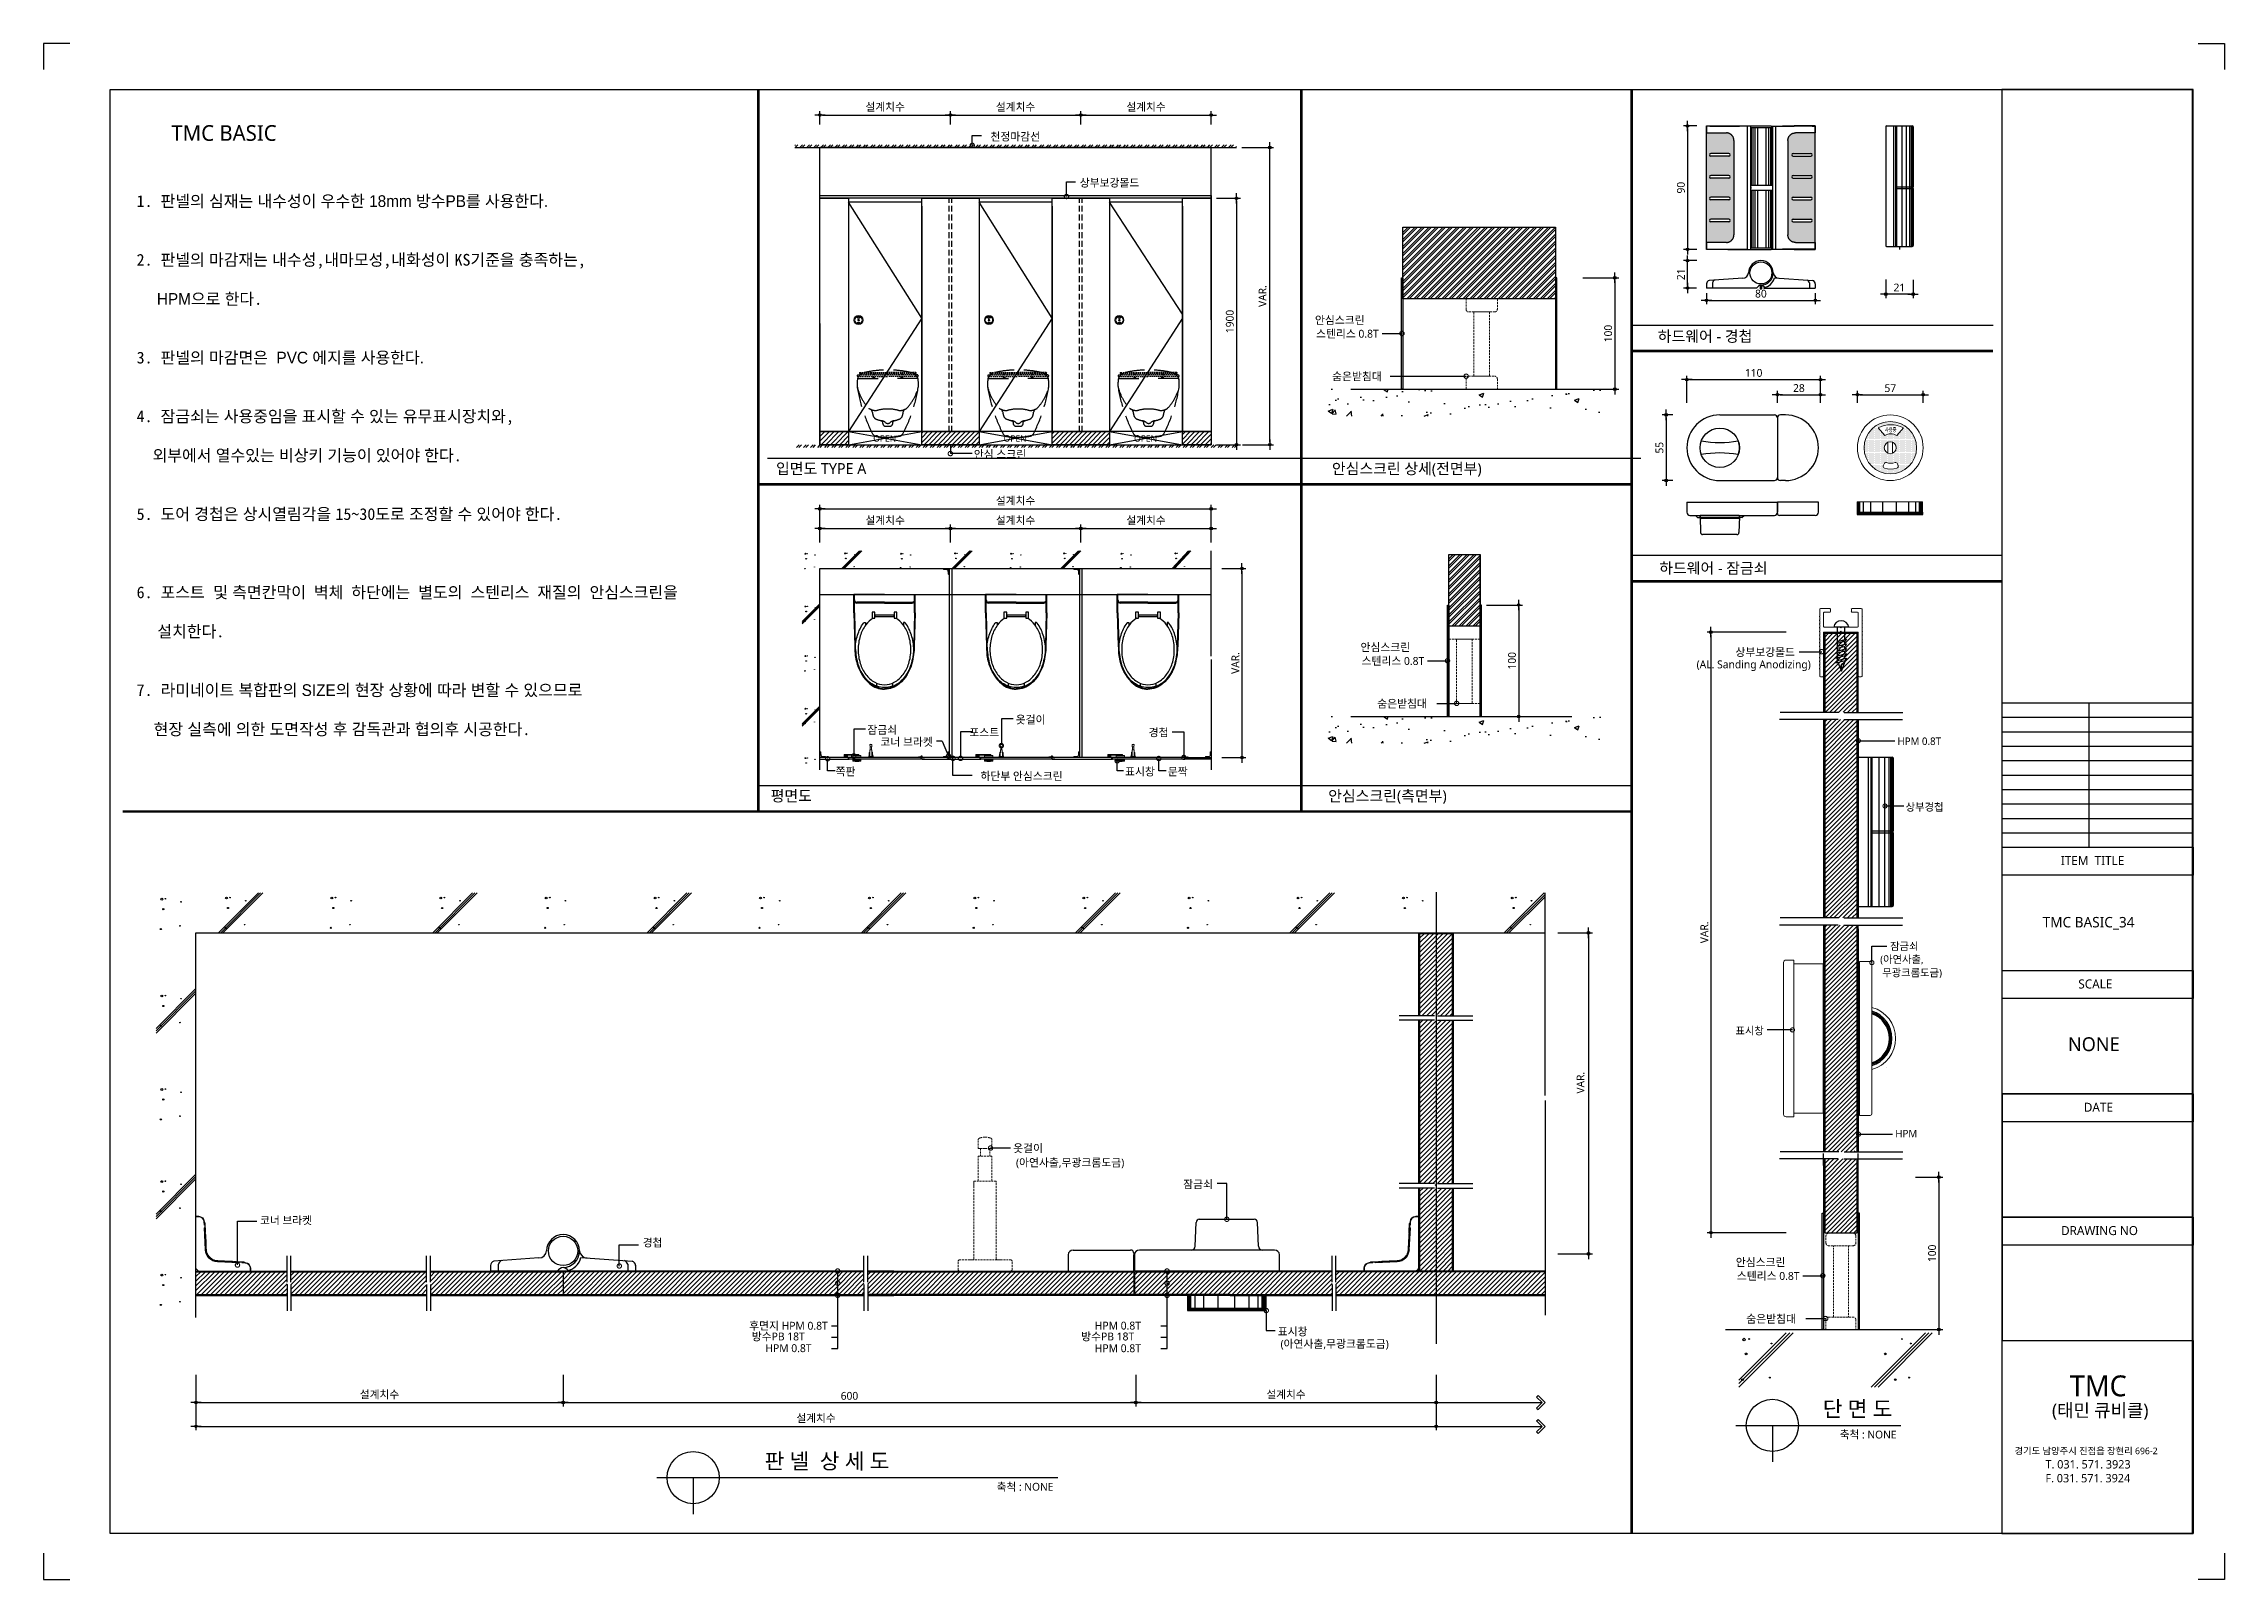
# Model space of a CAD drawing. Extents: x -256 to 8104, y -176 to 5714.
import ezdxf
from ezdxf.enums import TextEntityAlignment as Align

# ---------------------------------------------------------------- set-up
doc = ezdxf.new("R2010")
doc.units = 0
doc.header["$LTSCALE"] = 30
for name, pattern in [('CEN', [62, 60, -1, 0, -1]), ('HIDDEN', [0.375, 0.25, -0.125]), ('HIDDEN2', [4.7625, 3.175, -1.5875])]:
    doc.linetypes.add(name, pattern=pattern)
doc.layers.get('0').update_dxf_attribs({"linetype": 'CONTINUOUS'})
doc.layers.get('DEFPOINTS').update_dxf_attribs({"linetype": 'CONTINUOUS'})
for name, color, linetype in [('02---제품선', 4, 'CONTINUOUS'), ('0_toilet', 6, 'CONTINUOUS'), ('C', 2, 'CONTINUOUS'), ('curior-0Line', 252, 'CONTINUOUS'), ('DIM', 7, 'CONTINUOUS'), ('HAT', 8, 'CONTINUOUS'), ('HID', 9, 'HIDDEN'), ('jac text', 7, 'CONTINUOUS'), ('TIT', 3, 'CONTINUOUS'), ('경첩', 4, 'CONTINUOUS'), ('기타', 1, 'CONTINUOUS'), ('문자', 3, 'CONTINUOUS'), ('부자재', 4, 'CONTINUOUS'), ('상부보강몰드', 4, 'HIDDEN2'), ('옷걸이', 4, 'CONTINUOUS'), ('잠금쇠(회전형)', 4, 'CONTINUOUS'), ('중심선', 1, 'CEN'), ('치수', 1, 'CONTINUOUS'), ('판넬', 2, 'CONTINUOUS'), ('해치', 8, 'CONTINUOUS')]:
    doc.layers.add(name, color=color, linetype=linetype)
doc.styles.add('HDW', font='gulim.ttc')
doc.styles.add('돋움', font='malgun.ttf')
doc.dimstyles.new('10', dxfattribs={"dimscale": 10, "dimtxt": 3, "dimasz": 1, "dimexe": 1.5, "dimexo": 2, "dimgap": 1, "dimtad": 1, "dimdec": 0, "dimlunit": 6, "dimtxsty": '돋움', "dimblk": 'DIMDOT', "dimcen": -1, "dimdle": 1.5, "dimclrt": 3, "dimazin": 3, "dimtfac": 1, "dimtdec": 0, "dimtix": 1, "dimtmove": 2, "dimatfit": 3, "dimldrblk": 'DIMDOT', "dimarcsym": 0})
pattern_1 = [(45, (130955.914, -6822.053), (-8.55643, 8.55643), [])]
pattern_2 = [(45, (130148.375, -6933.632), (-8.980256, 8.980256), [])]
pattern_3 = [(45, (130151.98, -6962.043), (-8.980256, 8.980256), [])]

# ---------------------------------------------------------------- blocks, each defined once
blk = doc.blocks.new('DIMDOT')
at = {"linetype": 'Continuous'}
blk.add_line((-2, 0), (2, 0), dxfattribs=at)
for radius in [0.5, 0.25]:
    blk.add_circle((0, 0), radius, dxfattribs=at)
blk = doc.blocks.new('*D908')
at = {"layer": 'DEFPOINTS', "color": 0}
for p in [(141193.7, -1402.4), (141693.7, -1346.1), (141693.7, -1402.4)]:
    blk.add_point(p, dxfattribs=at)
at = {"layer": 'DIM', "color": 0, "lineweight": -2, "ltscale": 10}
for p, q in [((141193.7, -1382.4), (141193.7, -1331.1)), ((141693.7, -1382.4), (141693.7, -1331.1)), ((141203.7, -1346.1), (141683.7, -1346.1))]:
    blk.add_line(p, q, dxfattribs=at)
at = {"layer": 'DIM', "color": 0, "lineweight": -2, "xscale": 10, "yscale": 10, "zscale": 10, "rotation": 180}
blk.add_blockref('DIMDOT', (141193.7, -1346.1), dxfattribs=at)
at = {"layer": 'DIM', "color": 0, "lineweight": -2, "xscale": 10, "yscale": 10, "zscale": 10}
blk.add_blockref('DIMDOT', (141693.7, -1346.1), dxfattribs=at)
at = {"layer": 'DIM', "color": 3, "insert": (141443.7, -1316.5), "char_height": 30, "attachment_point": 5, "style": '돋움'}
blk.add_mtext('설계치수', dxfattribs=at)
blk = doc.blocks.new('*D909')
at = {"layer": 'DEFPOINTS', "color": 0}
for p in [(141693.7, -1402.4), (142193.7, -1346.1), (142193.7, -1402.4)]:
    blk.add_point(p, dxfattribs=at)
at = {"layer": 'DIM', "color": 0, "lineweight": -2, "ltscale": 10}
for p, q in [((141693.7, -1382.4), (141693.7, -1331.1)), ((142193.7, -1382.4), (142193.7, -1331.1)), ((141703.7, -1346.1), (142183.7, -1346.1))]:
    blk.add_line(p, q, dxfattribs=at)
at = {"layer": 'DIM', "color": 0, "lineweight": -2, "xscale": 10, "yscale": 10, "zscale": 10, "rotation": 180}
blk.add_blockref('DIMDOT', (141693.7, -1346.1), dxfattribs=at)
at = {"layer": 'DIM', "color": 0, "lineweight": -2, "xscale": 10, "yscale": 10, "zscale": 10}
blk.add_blockref('DIMDOT', (142193.7, -1346.1), dxfattribs=at)
at = {"layer": 'DIM', "color": 3, "insert": (141943.7, -1316.5), "char_height": 30, "attachment_point": 5, "style": '돋움'}
blk.add_mtext('설계치수', dxfattribs=at)
blk = doc.blocks.new('*D910')
at = {"layer": 'DEFPOINTS', "color": 0}
for p in [(142193.7, -1402.4), (142693.7, -1346.1), (142693.7, -1402.4)]:
    blk.add_point(p, dxfattribs=at)
at = {"layer": 'DIM', "color": 0, "lineweight": -2, "ltscale": 10}
for p, q in [((142193.7, -1382.4), (142193.7, -1331.1)), ((142693.7, -1382.4), (142693.7, -1331.1)), ((142203.7, -1346.1), (142683.7, -1346.1))]:
    blk.add_line(p, q, dxfattribs=at)
at = {"layer": 'DIM', "color": 0, "lineweight": -2, "xscale": 10, "yscale": 10, "zscale": 10, "rotation": 180}
blk.add_blockref('DIMDOT', (142193.7, -1346.1), dxfattribs=at)
at = {"layer": 'DIM', "color": 0, "lineweight": -2, "xscale": 10, "yscale": 10, "zscale": 10}
blk.add_blockref('DIMDOT', (142693.7, -1346.1), dxfattribs=at)
at = {"layer": 'DIM', "color": 3, "insert": (142443.7, -1316.5), "char_height": 30, "attachment_point": 5, "style": '돋움'}
blk.add_mtext('설계치수', dxfattribs=at)
blk = doc.blocks.new('*D911')
at = {"layer": 'DEFPOINTS', "color": 0}
for p in [(142693.7, -1665.3), (142693.7, -2610.3), (142790.6, -2610.3)]:
    blk.add_point(p, dxfattribs=at)
at = {"layer": 'DIM', "color": 0, "lineweight": -2, "ltscale": 10}
for p, q in [((142713.7, -1665.3), (142805.6, -1665.3)), ((142790.6, -1675.3), (142790.6, -2600.3)), ((142713.7, -2610.3), (142805.6, -2610.3))]:
    blk.add_line(p, q, dxfattribs=at)
at = {"layer": 'DIM', "color": 0, "lineweight": -2, "xscale": 10, "yscale": 10, "zscale": 10}
for p, rotation in [((142790.6, -1665.3), 90), ((142790.6, -2610.3), 270)]:
    blk.add_blockref('DIMDOT', p, dxfattribs=dict(at, rotation=rotation))
at = {"layer": 'DIM', "color": 3, "insert": (142765, -2137.8), "char_height": 30, "attachment_point": 5, "rotation": 90, "style": '돋움'}
blk.add_mtext('1900', dxfattribs=at)
blk = doc.blocks.new('*D912')
at = {"layer": 'DEFPOINTS', "color": 0}
for p in [(142714.7, -3085.2), (142714.7, -3810.2), (142811.6, -3810.2)]:
    blk.add_point(p, dxfattribs=at)
at = {"layer": 'DIM', "color": 0, "lineweight": -2, "ltscale": 10}
for p, q in [((142734.7, -3085.2), (142826.6, -3085.2)), ((142811.6, -3095.2), (142811.6, -3800.2)), ((142734.7, -3810.2), (142826.6, -3810.2))]:
    blk.add_line(p, q, dxfattribs=at)
at = {"layer": 'DIM', "color": 0, "lineweight": -2, "xscale": 10, "yscale": 10, "zscale": 10}
for p, rotation in [((142811.6, -3085.2), 90), ((142811.6, -3810.2), 270)]:
    blk.add_blockref('DIMDOT', p, dxfattribs=dict(at, rotation=rotation))
at = {"layer": 'DIM', "color": 3, "insert": (142786.4, -3447.7), "char_height": 30, "attachment_point": 5, "rotation": 90, "style": '돋움'}
blk.add_mtext('VAR.', dxfattribs=at)
blk = doc.blocks.new('_DOTSMALL')
at = {"color": 0, "linetype": 'ByBlock', "const_width": 0.5}
blk.add_lwpolyline([(-0.0625, 0, 1), (0.0625, 0, 1)], format="xyb", close=True, dxfattribs=at)
blk = doc.blocks.new('A$C63EC304E')
at = {"layer": '치수', "color": 1, "xscale": 2.5, "yscale": 2.5, "zscale": 2.5, "rotation": 234.3098741996962}
blk.add_blockref('_DOTSMALL', (0.31, 0.31), dxfattribs=at)
blk = doc.blocks.new('A$C2BC9653E')
at = {"layer": '치수', "xscale": 0.3333333333333333, "yscale": 0.3333333333333333, "zscale": 0.3333333333333333}
blk.add_blockref('A$C63EC304E', (0, 0), dxfattribs=at)
blk = doc.blocks.new('A$C7FC71301')
at = {"layer": '치수', "rotation": 180}
blk.add_blockref('A$C2BC9653E', (0.21, 0.21), dxfattribs=at)
blk = doc.blocks.new('A$C4A20372B')
at = {"layer": '치수'}
blk.add_blockref('A$C7FC71301', (0, 0), dxfattribs=at)
blk = doc.blocks.new('A$C566469F5')
at = {"layer": '치수'}
blk.add_blockref('A$C4A20372B', (0, 0), dxfattribs=at)
blk = doc.blocks.new('A$C7E317CD4')
at = {"layer": '해치', "xscale": 2, "yscale": 2, "zscale": 2}
blk.add_blockref('A$C566469F5', (0, 0), dxfattribs=at)
blk = doc.blocks.new('A$C601D7F27')
at = {"layer": '치수'}
blk.add_blockref('A$C7E317CD4', (0, 0), dxfattribs=at)
blk = doc.blocks.new('A$C38802C08')
at = {"layer": '치수'}
blk.add_blockref('A$C601D7F27', (0, 0), dxfattribs=at)
blk = doc.blocks.new('*D913')
at = {"layer": 'DEFPOINTS', "color": 0}
for p in [(142193.7, -3004.8), (142693.7, -2931.7), (142693.7, -3004.8)]:
    blk.add_point(p, dxfattribs=at)
at = {"layer": 'DIM', "color": 0, "lineweight": -2, "ltscale": 10}
for p, q in [((142193.7, -2984.8), (142193.7, -2916.7)), ((142693.7, -2984.8), (142693.7, -2916.7)), ((142203.7, -2931.7), (142683.7, -2931.7))]:
    blk.add_line(p, q, dxfattribs=at)
at = {"layer": 'DIM', "color": 0, "lineweight": -2, "xscale": 10, "yscale": 10, "zscale": 10, "rotation": 180}
blk.add_blockref('DIMDOT', (142193.7, -2931.7), dxfattribs=at)
at = {"layer": 'DIM', "color": 0, "lineweight": -2, "xscale": 10, "yscale": 10, "zscale": 10}
blk.add_blockref('DIMDOT', (142693.7, -2931.7), dxfattribs=at)
at = {"layer": 'DIM', "color": 3, "insert": (142443.7, -2902), "char_height": 30, "attachment_point": 5, "style": '돋움'}
blk.add_mtext('설계치수', dxfattribs=at)
blk = doc.blocks.new('*D914')
at = {"layer": 'DEFPOINTS', "color": 0}
for p in [(142693.7, -2856.3), (141193.7, -3004.8), (142693.7, -3004.8)]:
    blk.add_point(p, dxfattribs=at)
at = {"layer": 'DIM', "color": 0, "lineweight": -2, "ltscale": 10}
for p, q in [((141193.7, -2984.8), (141193.7, -2841.3)), ((142693.7, -2984.8), (142693.7, -2841.3)), ((141203.7, -2856.3), (142683.7, -2856.3))]:
    blk.add_line(p, q, dxfattribs=at)
at = {"layer": 'DIM', "color": 0, "lineweight": -2, "xscale": 10, "yscale": 10, "zscale": 10, "rotation": 180}
blk.add_blockref('DIMDOT', (141193.7, -2856.3), dxfattribs=at)
at = {"layer": 'DIM', "color": 0, "lineweight": -2, "xscale": 10, "yscale": 10, "zscale": 10}
blk.add_blockref('DIMDOT', (142693.7, -2856.3), dxfattribs=at)
at = {"layer": 'DIM', "color": 3, "insert": (141943.7, -2826.7), "char_height": 30, "attachment_point": 5, "style": '돋움'}
blk.add_mtext('설계치수', dxfattribs=at)
blk = doc.blocks.new('*D915')
at = {"layer": 'DEFPOINTS', "color": 0}
for p in [(141693.7, -3004.8), (142193.7, -2931.7), (142193.7, -3004.8)]:
    blk.add_point(p, dxfattribs=at)
at = {"layer": 'DIM', "color": 0, "lineweight": -2, "ltscale": 10}
for p, q in [((141693.7, -2984.8), (141693.7, -2916.7)), ((142193.7, -2984.8), (142193.7, -2916.7)), ((141703.7, -2931.7), (142183.7, -2931.7))]:
    blk.add_line(p, q, dxfattribs=at)
at = {"layer": 'DIM', "color": 0, "lineweight": -2, "xscale": 10, "yscale": 10, "zscale": 10, "rotation": 180}
blk.add_blockref('DIMDOT', (141693.7, -2931.7), dxfattribs=at)
at = {"layer": 'DIM', "color": 0, "lineweight": -2, "xscale": 10, "yscale": 10, "zscale": 10}
blk.add_blockref('DIMDOT', (142193.7, -2931.7), dxfattribs=at)
at = {"layer": 'DIM', "color": 3, "insert": (141943.7, -2902), "char_height": 30, "attachment_point": 5, "style": '돋움'}
blk.add_mtext('설계치수', dxfattribs=at)
blk = doc.blocks.new('*D916')
at = {"layer": 'DEFPOINTS', "color": 0}
for p in [(141193.7, -3004.8), (141693.7, -2931.7), (141693.7, -3004.8)]:
    blk.add_point(p, dxfattribs=at)
at = {"layer": 'DIM', "color": 0, "lineweight": -2, "ltscale": 10}
for p, q in [((141193.7, -2984.8), (141193.7, -2916.7)), ((141693.7, -2984.8), (141693.7, -2916.7)), ((141203.7, -2931.7), (141683.7, -2931.7))]:
    blk.add_line(p, q, dxfattribs=at)
at = {"layer": 'DIM', "color": 0, "lineweight": -2, "xscale": 10, "yscale": 10, "zscale": 10, "rotation": 180}
blk.add_blockref('DIMDOT', (141193.7, -2931.7), dxfattribs=at)
at = {"layer": 'DIM', "color": 0, "lineweight": -2, "xscale": 10, "yscale": 10, "zscale": 10}
blk.add_blockref('DIMDOT', (141693.7, -2931.7), dxfattribs=at)
at = {"layer": 'DIM', "color": 3, "insert": (141443.7, -2902), "char_height": 30, "attachment_point": 5, "style": '돋움'}
blk.add_mtext('설계치수', dxfattribs=at)
blk = doc.blocks.new('*D917')
at = {"layer": 'DEFPOINTS', "color": 0}
for p in [(145029.1, -2360.8), (144517.1, -2469.4), (145029.1, -2469.4)]:
    blk.add_point(p, dxfattribs=at)
at = {"layer": 'DIM', "color": 0, "lineweight": -2, "ltscale": 10}
for p, q in [((144517.1, -2449.4), (144517.1, -2345.8)), ((144527.1, -2360.8), (145019.1, -2360.8)), ((145029.1, -2449.4), (145029.1, -2345.8))]:
    blk.add_line(p, q, dxfattribs=at)
at = {"layer": 'DIM', "color": 0, "lineweight": -2, "xscale": 10, "yscale": 10, "zscale": 10, "rotation": 180}
blk.add_blockref('DIMDOT', (144517.1, -2360.8), dxfattribs=at)
at = {"layer": 'DIM', "color": 0, "lineweight": -2, "xscale": 10, "yscale": 10, "zscale": 10}
blk.add_blockref('DIMDOT', (145029.1, -2360.8), dxfattribs=at)
at = {"layer": 'DIM', "color": 3, "insert": (144773.1, -2335.2), "char_height": 30, "attachment_point": 5, "style": '돋움'}
blk.add_mtext('110', dxfattribs=at)
blk = doc.blocks.new('*D918')
at = {"layer": 'DEFPOINTS', "color": 0}
for p in [(145029.1, -2418.7), (144864.1, -2469.4), (145029.1, -2469.4)]:
    blk.add_point(p, dxfattribs=at)
at = {"layer": 'DIM', "color": 0, "lineweight": -2, "ltscale": 10}
for p, q in [((144864.1, -2449.4), (144864.1, -2403.7)), ((144874.1, -2418.7), (145019.1, -2418.7)), ((145029.1, -2449.4), (145029.1, -2403.7))]:
    blk.add_line(p, q, dxfattribs=at)
at = {"layer": 'DIM', "color": 0, "lineweight": -2, "xscale": 10, "yscale": 10, "zscale": 10, "rotation": 180}
blk.add_blockref('DIMDOT', (144864.1, -2418.7), dxfattribs=at)
at = {"layer": 'DIM', "color": 0, "lineweight": -2, "xscale": 10, "yscale": 10, "zscale": 10}
blk.add_blockref('DIMDOT', (145029.1, -2418.7), dxfattribs=at)
at = {"layer": 'DIM', "color": 3, "insert": (144946.6, -2393.2), "char_height": 30, "attachment_point": 5, "style": '돋움'}
blk.add_mtext('28', dxfattribs=at)
blk = doc.blocks.new('*D919')
at = {"layer": 'DEFPOINTS', "color": 0}
for p in [(145422.9, -2418.7), (145170.9, -2469.4), (145422.9, -2469.4)]:
    blk.add_point(p, dxfattribs=at)
at = {"layer": 'DIM', "color": 0, "lineweight": -2, "ltscale": 10}
for p, q in [((145170.9, -2449.4), (145170.9, -2403.7)), ((145180.9, -2418.7), (145412.9, -2418.7)), ((145422.9, -2449.4), (145422.9, -2403.7))]:
    blk.add_line(p, q, dxfattribs=at)
at = {"layer": 'DIM', "color": 0, "lineweight": -2, "xscale": 10, "yscale": 10, "zscale": 10, "rotation": 180}
blk.add_blockref('DIMDOT', (145170.9, -2418.7), dxfattribs=at)
at = {"layer": 'DIM', "color": 0, "lineweight": -2, "xscale": 10, "yscale": 10, "zscale": 10}
blk.add_blockref('DIMDOT', (145422.9, -2418.7), dxfattribs=at)
at = {"layer": 'DIM', "color": 3, "insert": (145296.9, -2393.5), "char_height": 30, "attachment_point": 5, "style": '돋움'}
blk.add_mtext('57', dxfattribs=at)
blk = doc.blocks.new('*D920')
at = {"layer": 'DEFPOINTS', "color": 0}
for p in [(144574.8, -1388), (144519.8, -1861.1), (144574.8, -1861.1)]:
    blk.add_point(p, dxfattribs=at)
at = {"layer": 'DIM', "color": 0, "lineweight": -2, "ltscale": 10}
for p, q in [((144554.8, -1388), (144504.8, -1388)), ((144519.8, -1398), (144519.8, -1851.1)), ((144554.8, -1861.1), (144504.8, -1861.1))]:
    blk.add_line(p, q, dxfattribs=at)
at = {"layer": 'DIM', "color": 0, "lineweight": -2, "xscale": 10, "yscale": 10, "zscale": 10}
for p, rotation in [((144519.8, -1388), 90), ((144519.8, -1861.1), 270)]:
    blk.add_blockref('DIMDOT', p, dxfattribs=dict(at, rotation=rotation))
at = {"layer": 'DIM', "color": 3, "insert": (144494.3, -1624.6), "char_height": 30, "attachment_point": 5, "rotation": 90, "style": '돋움'}
blk.add_mtext('90', dxfattribs=at)
blk = doc.blocks.new('*D921')
at = {"layer": 'DEFPOINTS', "color": 0}
for p in [(144592.4, -2009.4), (145009.5, -2009.4), (145009.5, -2056.7)]:
    blk.add_point(p, dxfattribs=at)
at = {"layer": 'DIM', "color": 0, "lineweight": -2, "ltscale": 10}
for p, q in [((144592.4, -2029.4), (144592.4, -2071.7)), ((144602.4, -2056.7), (144999.5, -2056.7)), ((145009.5, -2029.4), (145009.5, -2071.7))]:
    blk.add_line(p, q, dxfattribs=at)
at = {"layer": 'DIM', "color": 0, "lineweight": -2, "xscale": 10, "yscale": 10, "zscale": 10, "rotation": 180}
blk.add_blockref('DIMDOT', (144592.4, -2056.7), dxfattribs=at)
at = {"layer": 'DIM', "color": 0, "lineweight": -2, "xscale": 10, "yscale": 10, "zscale": 10}
blk.add_blockref('DIMDOT', (145009.5, -2056.7), dxfattribs=at)
at = {"layer": 'DIM', "color": 3, "insert": (144800.9, -2031.2), "char_height": 30, "attachment_point": 5, "style": '돋움'}
blk.add_mtext('80', dxfattribs=at)
blk = doc.blocks.new('*D922')
at = {"layer": 'DEFPOINTS', "color": 0}
for p in [(144519.8, -1904.4), (144574.8, -1904.4), (144574.1, -2009.4)]:
    blk.add_point(p, dxfattribs=at)
at = {"layer": 'DIM', "color": 0, "lineweight": -2, "ltscale": 10}
for p, q in [((144554.8, -1904.4), (144504.8, -1904.4)), ((144519.8, -1999.4), (144519.8, -1914.4)), ((144554.1, -2009.4), (144504.8, -2009.4))]:
    blk.add_line(p, q, dxfattribs=at)
at = {"layer": 'DIM', "color": 0, "lineweight": -2, "xscale": 10, "yscale": 10, "zscale": 10}
for p, rotation in [((144519.8, -1904.4), 90), ((144519.8, -2009.4), 270)]:
    blk.add_blockref('DIMDOT', p, dxfattribs=dict(at, rotation=rotation))
at = {"layer": 'DIM', "color": 3, "insert": (144494.4, -1956.9), "char_height": 30, "attachment_point": 5, "rotation": 90, "style": '돋움'}
blk.add_mtext('21', dxfattribs=at)
blk = doc.blocks.new('*D923')
at = {"layer": 'DEFPOINTS', "color": 0}
for p in [(145279.3, -1957.2), (145384.3, -1957.9), (145279.3, -2032.9)]:
    blk.add_point(p, dxfattribs=at)
at = {"layer": 'DIM', "color": 0, "lineweight": -2, "ltscale": 10}
for p, q in [((145279.3, -1977.2), (145279.3, -2047.9)), ((145384.3, -1977.9), (145384.3, -2047.9)), ((145374.3, -2032.9), (145289.3, -2032.9))]:
    blk.add_line(p, q, dxfattribs=at)
at = {"layer": 'DIM', "color": 0, "lineweight": -2, "xscale": 10, "yscale": 10, "zscale": 10, "rotation": 180}
blk.add_blockref('DIMDOT', (145279.3, -2032.9), dxfattribs=at)
at = {"layer": 'DIM', "color": 0, "lineweight": -2, "xscale": 10, "yscale": 10, "zscale": 10}
blk.add_blockref('DIMDOT', (145384.3, -2032.9), dxfattribs=at)
at = {"layer": 'DIM', "color": 3, "insert": (145331.8, -2007.5), "char_height": 30, "attachment_point": 5, "style": '돋움'}
blk.add_mtext('21', dxfattribs=at)
blk = doc.blocks.new('A$C10E41893')
at = {"layer": '부자재'}
for p, q in [((6, 0), (6, 196)), ((123, 196), (6, 196)), ((123, 192), (6, 192)), ((55, 0), (55, 177)), ((61, 0), (61, 177)), ((6, 0), (6, -196)), ((55, 0), (55, -177)), ((61, 0), (61, -177)), ((123, -192), (6, -192)), ((123, -196), (6, -196))]:
    blk.add_line(p, q, dxfattribs=at)
for points in [[(123, 196, -0.012538), (123, 196), (335, 190, -0.055395), (445, 175, -0.154276), (577, 93, -0.179504), (612, 0, -0.179504)], [(123, 192, -0.012538), (123, 192), (335, 187, -0.055395), (444, 172, -0.154276), (574, 91, -0.179504), (608, 0, -0.179504)], [(157, -72, 0.089162), (200, -119, 0.085733), (270, -155, 0.075373), (359, -168, 0.075373), (447, -155, 0.085733), (517, -119, 0.106084), (567, -62, 0.126931), (583, 0, 0.126931), (567, 62, 0.106084), (517, 119, 0.085733), (447, 155, 0.075373), (359, 168, 0.075373), (270, 155, 0.085733), (200, 119, 0.089162), (157, 72)], [(572, 51), (589, 51), (589, 60, 0.021185), (583, 71, 0.106084), (528, 134, 0.085733), (453, 172, 0.075373), (359, 187, 0.075373), (265, 172, 0.085733), (189, 134, 0.007337), (184, 130), (184, 122), (205, 122)], [(123, -196, 0.012538), (123, -196), (335, -190, 0.055395), (445, -175, 0.154276), (577, -93, 0.179504), (612, 0, 0.179504)], [(123, -192, 0.012538), (123, -192), (335, -187, 0.055395), (444, -172, 0.154276), (574, -91, 0.179504), (608, 0, 0.179504)], [(589, -51, 0.090214), (598, 0, 0.090214), (589, 51, 0.106084)], [(572, -51), (589, -51), (589, -60, -0.021185), (583, -71, -0.106084), (528, -134, -0.085733), (453, -172, -0.075373), (359, -187, -0.075373), (265, -172, -0.085733), (189, -134, -0.007337), (184, -130), (184, -122), (205, -122)]]:
    blk.add_lwpolyline(points, format="xyb", dxfattribs=at)
blk.add_lwpolyline([(138, -61), (119, -61), (119, -79), (157, -79), (157, -61), (138, -61), (147, -61), (147, 61), (138, 61), (157, 61), (157, 79), (119, 79), (119, 61), (138, 61), (138, -61), (119, -61)], dxfattribs=at)
for centre, start, end in [((40, 177), 0, 90), ((46, 177), 0, 90), ((40, -177), 270, 0), ((46, -177), 270, 0)]:
    blk.add_arc(centre, 15, start, end, dxfattribs=at)
blk = doc.blocks.new('A$C460A2A32')
at = {"color": 0}
for p, q in [((3, 20), (0, 16)), ((3, 20), (9, 20)), ((4, 10), (162, 10)), ((9, 20), (162, 20)), ((13, 32), (11, 30)), ((13, 32), (162, 32)), ((13, 27), (162, 27)), ((312, 32), (162, 32)), ((312, 27), (162, 27)), ((316, 20), (162, 20)), ((321, 10), (162, 10)), ((312, 32), (313, 30)), ((322, 20), (316, 20)), ((322, 20), (324, 16))]:
    blk.add_line(p, q, dxfattribs=at)
for centre, radius, start, end in [((4, 14), 4, 150.0107, 270), ((13, 29), 2, 135, 270), ((109, 28), 26, 182.6717, 198.4118), ((109, 10), 26, 180, 202.6199), ((107, 28), 23, 183.0205, 200.9186), ((107, 10), 23, 180, 205.7715), ((69, 10), 23, 334.2285, 0), ((69, 28), 23, 339.0814, 356.9795), ((67, 10), 26, 337.3801, 0), ((67, 28), 26, 341.5882, 357.3283), ((257, 10), 26, 180, 202.6199), ((257, 28), 26, 182.6717, 198.4118), ((256, 28), 23, 183.0205, 200.9186), ((256, 10), 23, 180, 205.7715), ((217, 10), 23, 334.2285, 0), ((217, 28), 23, 339.0814, 356.9795), ((216, 28), 26, 341.5882, 357.3283), ((216, 10), 26, 337.3801, 0), ((312, 29), 2, 270, 45), ((321, 14), 4, 270, 29.9893)]:
    blk.add_arc(centre, radius, start, end, dxfattribs=at)
blk = doc.blocks.new('*D924')
at = {"layer": 'DEFPOINTS', "color": 0}
for p in [(144482.8, -2495.9), (144437.2, -2747.9), (144482.8, -2747.9)]:
    blk.add_point(p, dxfattribs=at)
at = {"layer": 'DIM', "color": 0, "lineweight": -2, "ltscale": 10}
for p, q in [((144462.8, -2495.9), (144422.2, -2495.9)), ((144437.2, -2505.9), (144437.2, -2737.9)), ((144462.8, -2747.9), (144422.2, -2747.9))]:
    blk.add_line(p, q, dxfattribs=at)
at = {"layer": 'DIM', "color": 0, "lineweight": -2, "xscale": 10, "yscale": 10, "zscale": 10}
for p, rotation in [((144437.2, -2495.9), 90), ((144437.2, -2747.9), 270)]:
    blk.add_blockref('DIMDOT', p, dxfattribs=dict(at, rotation=rotation))
at = {"layer": 'DIM', "color": 3, "insert": (144411.9, -2621.9), "char_height": 30, "attachment_point": 5, "rotation": 90, "style": '돋움'}
blk.add_mtext('55', dxfattribs=at)
blk = doc.blocks.new('*D925')
at = {"layer": 'DEFPOINTS', "color": 0}
for p in [(144918.1, -3329), (144609.4, -5632.3), (144918.1, -5632.3)]:
    blk.add_point(p, dxfattribs=at)
at = {"layer": 'DIM', "color": 0, "lineweight": -2, "ltscale": 10}
for p, q in [((144898.1, -3329), (144594.4, -3329)), ((144609.4, -3339), (144609.4, -5622.3)), ((144898.1, -5632.3), (144594.4, -5632.3))]:
    blk.add_line(p, q, dxfattribs=at)
at = {"layer": 'DIM', "color": 0, "lineweight": -2, "xscale": 10, "yscale": 10, "zscale": 10}
for p, rotation in [((144609.4, -3329), 90), ((144609.4, -5632.3), 270)]:
    blk.add_blockref('DIMDOT', p, dxfattribs=dict(at, rotation=rotation))
at = {"layer": 'DIM', "color": 3, "insert": (144584.1, -4480.6), "char_height": 30, "attachment_point": 5, "rotation": 90, "style": '돋움'}
blk.add_mtext('VAR.', dxfattribs=at)
blk = doc.blocks.new('A$C13EB2441')
for p, q in [((0.84, 7.37), (0.84, 14.11)), ((0.84, 6.74), (0.84, 0))]:
    blk.add_line(p, q)
blk = doc.blocks.new('*D926')
at = {"layer": 'DEFPOINTS', "color": 0}
for p in [(145373.8, -5419.5), (145382.9, -6003.8), (145482.8, -6003.8)]:
    blk.add_point(p, dxfattribs=at)
at = {"layer": 'DIM', "color": 0, "lineweight": -2, "ltscale": 10}
for p, q in [((145393.8, -5419.5), (145497.8, -5419.5)), ((145482.8, -5429.5), (145482.8, -5993.8)), ((145402.9, -6003.8), (145497.8, -6003.8))]:
    blk.add_line(p, q, dxfattribs=at)
at = {"layer": 'DIM', "color": 0, "lineweight": -2, "xscale": 10, "yscale": 10, "zscale": 10}
for p, rotation in [((145482.8, -5419.5), 90), ((145482.8, -6003.8), 270)]:
    blk.add_blockref('DIMDOT', p, dxfattribs=dict(at, rotation=rotation))
at = {"layer": 'DIM', "color": 3, "insert": (145457.2, -5711.6), "char_height": 30, "attachment_point": 5, "rotation": 90, "style": '돋움'}
blk.add_mtext('100', dxfattribs=at)
blk = doc.blocks.new('*D927')
at = {"layer": 'DEFPOINTS', "color": 0}
for p in [(142790.6, -1470.5), (142918, -1470.5), (142793.1, -2610.3)]:
    blk.add_point(p, dxfattribs=at)
at = {"layer": 'DIM', "color": 0, "lineweight": -2, "ltscale": 10}
for p, q in [((142810.6, -1470.5), (142933, -1470.5)), ((142918, -2600.3), (142918, -1480.5)), ((142813.1, -2610.3), (142933, -2610.3))]:
    blk.add_line(p, q, dxfattribs=at)
at = {"layer": 'DIM', "color": 0, "lineweight": -2, "xscale": 10, "yscale": 10, "zscale": 10}
for p, rotation in [((142918, -1470.5), 90), ((142918, -2610.3), 270)]:
    blk.add_blockref('DIMDOT', p, dxfattribs=dict(at, rotation=rotation))
at = {"layer": 'DIM', "color": 3, "insert": (142890.7, -2040.4), "char_height": 30, "attachment_point": 5, "rotation": 90, "style": '돋움'}
blk.add_mtext('VAR.', dxfattribs=at)
blk = doc.blocks.new('*D928')
at = {"layer": 'DEFPOINTS', "color": 0}
for p in [(138801.8, -6158.1), (140208.9, -6158.1), (140208.9, -6283.8)]:
    blk.add_point(p, dxfattribs=at)
at = {"layer": 'DIM', "color": 0, "lineweight": -2, "ltscale": 10}
for p, q in [((138801.8, -6178.1), (138801.8, -6298.8)), ((140208.9, -6178.1), (140208.9, -6298.8)), ((138811.8, -6283.8), (140198.9, -6283.8))]:
    blk.add_line(p, q, dxfattribs=at)
at = {"layer": 'DIM', "color": 0, "lineweight": -2, "xscale": 10, "yscale": 10, "zscale": 10, "rotation": 180}
blk.add_blockref('DIMDOT', (138801.8, -6283.8), dxfattribs=at)
at = {"layer": 'DIM', "color": 0, "lineweight": -2, "xscale": 10, "yscale": 10, "zscale": 10}
blk.add_blockref('DIMDOT', (140208.9, -6283.8), dxfattribs=at)
at = {"layer": 'DIM', "color": 3, "insert": (139505.3, -6254.2), "char_height": 30, "attachment_point": 5, "style": '돋움'}
blk.add_mtext('설계치수', dxfattribs=at)
blk = doc.blocks.new('*D929')
at = {"layer": 'DEFPOINTS', "color": 0}
for p in [(138801.8, -6158.1), (143555.7, -6158.1), (143555.7, -6375.3)]:
    blk.add_point(p, dxfattribs=at)
at = {"layer": 'DIM', "color": 0, "lineweight": -2, "ltscale": 10}
for p, q in [((138801.8, -6178.1), (138801.8, -6390.3)), ((143555.7, -6178.1), (143555.7, -6390.3)), ((138811.8, -6375.3), (143545.7, -6375.3))]:
    blk.add_line(p, q, dxfattribs=at)
at = {"layer": 'DIM', "color": 0, "lineweight": -2, "xscale": 10, "yscale": 10, "zscale": 10, "rotation": 180}
blk.add_blockref('DIMDOT', (138801.8, -6375.3), dxfattribs=at)
at = {"layer": 'DIM', "color": 0, "lineweight": -2, "xscale": 10, "yscale": 10, "zscale": 10}
blk.add_blockref('DIMDOT', (143555.7, -6375.3), dxfattribs=at)
at = {"layer": 'DIM', "color": 3, "insert": (141178.7, -6345.6), "char_height": 30, "attachment_point": 5, "style": '돋움'}
blk.add_mtext('설계치수', dxfattribs=at)
blk = doc.blocks.new('*D930')
at = {"layer": 'DEFPOINTS', "color": 0}
for p in [(142404.8, -6158.1), (143555.7, -6158.1), (143555.7, -6283.8)]:
    blk.add_point(p, dxfattribs=at)
at = {"layer": 'DIM', "color": 0, "lineweight": -2, "ltscale": 10}
for p, q in [((142404.8, -6178.1), (142404.8, -6298.8)), ((143555.7, -6178.1), (143555.7, -6298.8)), ((142414.8, -6283.8), (143545.7, -6283.8))]:
    blk.add_line(p, q, dxfattribs=at)
at = {"layer": 'DIM', "color": 0, "lineweight": -2, "xscale": 10, "yscale": 10, "zscale": 10, "rotation": 180}
blk.add_blockref('DIMDOT', (142404.8, -6283.8), dxfattribs=at)
at = {"layer": 'DIM', "color": 0, "lineweight": -2, "xscale": 10, "yscale": 10, "zscale": 10}
blk.add_blockref('DIMDOT', (143555.7, -6283.8), dxfattribs=at)
at = {"layer": 'DIM', "color": 3, "insert": (142980.3, -6254.2), "char_height": 30, "attachment_point": 5, "style": '돋움'}
blk.add_mtext('설계치수', dxfattribs=at)
blk = doc.blocks.new('*D931')
at = {"layer": 'DEFPOINTS', "color": 0}
for p in [(140208.9, -6158.1), (142404.8, -6158.1), (142404.8, -6283.8)]:
    blk.add_point(p, dxfattribs=at)
at = {"layer": 'DIM', "color": 0, "lineweight": -2, "ltscale": 10}
for p, q in [((140208.9, -6178.1), (140208.9, -6298.8)), ((142404.8, -6178.1), (142404.8, -6298.8)), ((140218.9, -6283.8), (142394.8, -6283.8))]:
    blk.add_line(p, q, dxfattribs=at)
at = {"layer": 'DIM', "color": 0, "lineweight": -2, "xscale": 10, "yscale": 10, "zscale": 10, "rotation": 180}
blk.add_blockref('DIMDOT', (140208.9, -6283.8), dxfattribs=at)
at = {"layer": 'DIM', "color": 0, "lineweight": -2, "xscale": 10, "yscale": 10, "zscale": 10}
blk.add_blockref('DIMDOT', (142404.8, -6283.8), dxfattribs=at)
at = {"layer": 'DIM', "color": 3, "insert": (141306.9, -6258.3), "char_height": 30, "attachment_point": 5, "style": '돋움'}
blk.add_mtext('600', dxfattribs=at)
blk = doc.blocks.new('A$C06B31977')
for p, q in [((1.26, 11.06), (1.26, 21.17)), ((1.26, 10.11), (1.26, 0))]:
    blk.add_line(p, q)
blk = doc.blocks.new('*D932')
at = {"layer": 'DEFPOINTS', "color": 0}
for p in [(144002.5, -4482.5), (144002.5, -5713.8), (144140.3, -5713.8)]:
    blk.add_point(p, dxfattribs=at)
at = {"layer": 'DIM', "color": 0, "lineweight": -2, "ltscale": 10}
for p, q in [((144022.5, -4482.5), (144155.3, -4482.5)), ((144140.3, -4492.5), (144140.3, -5703.8)), ((144022.5, -5713.8), (144155.3, -5713.8))]:
    blk.add_line(p, q, dxfattribs=at)
at = {"layer": 'DIM', "color": 0, "lineweight": -2, "xscale": 10, "yscale": 10, "zscale": 10}
for p, rotation in [((144140.3, -4482.5), 90), ((144140.3, -5713.8), 270)]:
    blk.add_blockref('DIMDOT', p, dxfattribs=dict(at, rotation=rotation))
at = {"layer": 'DIM', "color": 3, "insert": (144109.6, -5057.2), "char_height": 30, "attachment_point": 5, "rotation": 90, "style": '돋움'}
blk.add_mtext('VAR.', dxfattribs=at)
blk = doc.blocks.new('*D933')
at = {"layer": 'DEFPOINTS', "color": 0}
for p in [(143729.4, -3225.2), (143729.4, -3652.6), (143872.3, -3652.6)]:
    blk.add_point(p, dxfattribs=at)
at = {"layer": 'DIM', "color": 0, "lineweight": -2, "ltscale": 10}
for p, q in [((143749.4, -3225.2), (143887.3, -3225.2)), ((143872.3, -3235.2), (143872.3, -3642.6)), ((143749.4, -3652.6), (143887.3, -3652.6))]:
    blk.add_line(p, q, dxfattribs=at)
at = {"layer": 'DIM', "color": 0, "lineweight": -2, "xscale": 10, "yscale": 10, "zscale": 10}
for p, rotation in [((143872.3, -3225.2), 90), ((143872.3, -3652.6), 270)]:
    blk.add_blockref('DIMDOT', p, dxfattribs=dict(at, rotation=rotation))
at = {"layer": 'DIM', "color": 3, "insert": (143846.7, -3438.9), "char_height": 30, "attachment_point": 5, "rotation": 90, "style": '돋움'}
blk.add_mtext('100', dxfattribs=at)
blk = doc.blocks.new('*D934')
at = {"layer": 'DEFPOINTS', "color": 0}
for p in [(144098.1, -1970.2), (144098.1, -2397.7), (144241, -2397.7)]:
    blk.add_point(p, dxfattribs=at)
at = {"layer": 'DIM', "color": 0, "lineweight": -2, "ltscale": 10}
for p, q in [((144118.1, -1970.2), (144256, -1970.2)), ((144241, -1980.2), (144241, -2387.7)), ((144118.1, -2397.7), (144256, -2397.7))]:
    blk.add_line(p, q, dxfattribs=at)
at = {"layer": 'DIM', "color": 0, "lineweight": -2, "xscale": 10, "yscale": 10, "zscale": 10}
for p, rotation in [((144241, -1970.2), 90), ((144241, -2397.7), 270)]:
    blk.add_blockref('DIMDOT', p, dxfattribs=dict(at, rotation=rotation))
at = {"layer": 'DIM', "color": 3, "insert": (144215.4, -2184), "char_height": 30, "attachment_point": 5, "rotation": 90, "style": '돋움'}
blk.add_mtext('100', dxfattribs=at)
blk = doc.blocks.new('BASIC_34', base_point=(138473.5, -6786.3))
h = blk.add_hatch()
h.set_pattern_fill('ANSI31', color=2, style=0)
h.set_pattern_definition([(45, (141709.89, -5189.372), (-2.245064, 2.245064), [])])
h.paths.add_polyline_path([(143604.4, -3225.2), (143599.4, -3225.2), (143599.4, -3436.8, -1), (143599.4, -3441), (143599.4, -3652.6), (143604.4, -3652.6)])
h.paths.add_polyline_path([(143729.4, -3441, -1), (143729.4, -3436.8), (143729.4, -3225.2), (143724.4, -3225.2), (143724.4, -3652.6), (143729.4, -3652.6)])
at = {"layer": 'HAT'}
h = blk.add_hatch(dxfattribs=at)
h.set_pattern_fill('ANSI32', color=256, scale=2, style=0)
h.set_pattern_definition([(45, (129857.61, -7103.519), (-13.470384, 13.470384), []), (45, (129866.59, -7103.519), (-13.470384, 13.470384), [])])
h.paths.add_polyline_path([(141097, -1460.5), (142790.6, -1460.5), (142790.6, -1470.5), (141097, -1470.5)])
h = blk.add_hatch(dxfattribs=at)
h.set_pattern_fill('ANSI32', color=256, scale=2, style=0)
h.set_pattern_definition([(45, (130171.724, -7029.361), (-13.470384, 13.470384), []), (45, (130180.704, -7029.361), (-13.470384, 13.470384), [])])
h.paths.add_polyline_path([(143428.6, -1776.4), (144014, -1776.4), (144014, -2051.1), (143428.6, -2051.1)])
h = blk.add_hatch(dxfattribs=at)
h.set_pattern_fill('ANSI32', color=256, scale=2, style=0)
h.set_pattern_definition([(45, (129857.61, -6921.539), (-13.470384, 13.470384), []), (45, (129866.59, -6921.539), (-13.470384, 13.470384), [])])
h.paths.add_polyline_path([(141097, -2620.8), (142790.6, -2620.8), (142790.6, -2610.8), (141097, -2610.8)])
h = blk.add_hatch(dxfattribs=at)
h.set_pattern_fill('ANSI32', color=256, scale=2, style=0)
h.set_pattern_definition([(45, (138523.04, -7029.361), (-13.470384, 13.470384), []), (45, (138532.021, -7029.361), (-13.470384, 13.470384), [])])
h.paths.add_polyline_path([(143724.4, -3031.4), (143604.4, -3031.4), (143604.4, -3306), (143724.4, -3306), (143724.4, -3225.2)])
at = {"layer": 'HAT', "transparency": 33554687}
h = blk.add_hatch(dxfattribs=at)
h.set_pattern_fill('ANSI31', color=256, scale=3.811219)
h.set_pattern_definition(pattern_1)
h.paths.add_polyline_path([(145099.4, -3636.7), (145120.5, -3636.7), (145169.5, -3636.7), (145169.5, -3333.7), (145045.6, -3333.7), (145045.6, -3636.7)])
at = {"layer": 'HAT'}
h = blk.add_hatch(dxfattribs=at)
h.set_pattern_fill('ANSI31', color=256, scale=3.811219, style=0)
h.set_pattern_definition(pattern_1)
edge = h.paths.add_edge_path()
edge.add_line((145169.5, -3710.8), (145112.9, -3710.8))
edge.add_arc((145110.9, -3710.8), 1.99, -54.30987, 0, ccw=False)
edge.add_arc((145110.9, -3710.8), 1.99, 125.69013, 305.69013, ccw=False)
edge.add_arc((145110.9, -3710.8), 1.99, 0, 125.69013, ccw=False)
edge.add_line((145112.9, -3710.8), (145169.5, -3710.8))
edge.add_line((145169.5, -3710.8), (145169.5, -3664.3))
edge.add_line((145169.5, -3664.3), (145159.7, -3664.3))
edge.add_spline(control_points=[(145157, -3671.8), (145157.9, -3669.3), (145158.8, -3666.8), (145159.7, -3664.3)], knot_values=[0, 0, 0, 0, 0.152076, 0.152076, 0.152076, 0.152076], degree=3, periodic=0)
edge.add_line((145159.7, -3664.3), (145107.5, -3664.3))
edge.add_line((145107.5, -3664.3), (145107.5, -4425.2))
edge.add_line((145107.5, -4425.2), (145161.6, -4425.2))
edge.add_spline(control_points=[(145161.6, -4425.2), (145164.6, -4416.9), (145167.5, -4409.4), (145169.5, -4405.8)], knot_values=[0.152076, 0.152076, 0.152076, 0.152076, 0.673721, 0.673721, 0.673721, 0.673721], degree=3, periodic=0)
edge.add_spline(control_points=[(145171.8, -4425.2), (145172.3, -4415.6), (145173.3, -4401.1), (145170.5, -4403.9), (145169.5, -4405.8)], knot_values=[0.673721, 0.673721, 0.673721, 0.673721, 1.332503, 1.60798, 1.60798, 1.60798, 1.60798], degree=3, periodic=0)
edge.add_line((145169.5, -4405.8), (145169.5, -3710.8))
h.paths.add_polyline_path([(145107.5, -3664.3), (145045.6, -3664.3), (145045.6, -4425.2), (145107.5, -4425.2)])
h = blk.add_hatch(dxfattribs=at)
h.set_pattern_fill('ANSI31', color=256, scale=3.811219, style=0)
h.set_pattern_definition(pattern_1)
h.paths.add_polyline_path([(145107.5, -4887.8), (145045.6, -4887.8), (145045.6, -5321.8), (145107.5, -5321.8), (145107.5, -5217.5, -0.567825), (145107.5, -5214.1)])
h.paths.add_polyline_path([(145169.5, -4887.8), (145107.5, -4887.8), (145107.5, -5214.1, -0.582142), (145110.5, -5215.8), (145169.5, -5215.8)])
edge = h.paths.add_edge_path()
edge.add_line((145169.5, -5215.8), (145110.5, -5215.8))
edge.add_arc((145108.6, -5215.8), 1.99, -54.30987, 0, ccw=False)
edge.add_arc((145108.6, -5215.8), 1.99, 239.17799, 305.69013, ccw=False)
edge.add_line((145107.5, -5217.5), (145107.5, -5321.8))
edge.add_line((145107.5, -5321.8), (145161.6, -5321.8))
edge.add_spline(control_points=[(145161.6, -5321.8), (145164.6, -5313.5), (145167.5, -5306), (145169.5, -5302.4)], knot_values=[0.152076, 0.152076, 0.152076, 0.152076, 0.673721, 0.673721, 0.673721, 0.673721], degree=3, periodic=0)
edge.add_line((145169.5, -5302.4), (145169.5, -5215.8))
h.paths.add_polyline_path([(145107.5, -4452.8), (145045.6, -4452.8), (145045.6, -4887.8), (145107.5, -4887.8)])
edge = h.paths.add_edge_path()
edge.add_line((145169.5, -4452.8), (145159.7, -4452.8))
edge.add_spline(control_points=[(145157, -4460.3), (145157.9, -4457.8), (145158.8, -4455.3), (145159.7, -4452.8)], knot_values=[0, 0, 0, 0, 0.152076, 0.152076, 0.152076, 0.152076], degree=3, periodic=0)
edge.add_line((145159.7, -4452.8), (145107.5, -4452.8))
edge.add_line((145107.5, -4452.8), (145107.5, -4887.8))
edge.add_line((145107.5, -4887.8), (145169.5, -4887.8))
edge.add_line((145169.5, -4887.8), (145169.5, -4452.8))
at = {"layer": 'HAT', "transparency": 33554687}
h = blk.add_hatch(dxfattribs=at)
h.set_pattern_fill('ANSI31', color=256, scale=3.811219, style=0)
h.set_pattern_definition(pattern_1)
h.paths.add_polyline_path([(145097.5, -5349.5), (145045.6, -5349.5), (145045.6, -5632.3), (145107.5, -5632.3), (145107.5, -5349.5)])
h.paths.add_polyline_path([(145169.5, -5349.5), (145118.6, -5349.5), (145107.5, -5349.5), (145107.5, -5632.3), (145169.5, -5632.3)])
at = {"layer": '해치'}
h = blk.add_hatch(dxfattribs=at)
h.set_pattern_fill('DOTS', color=256, scale=2.628474)
h.set_pattern_definition([(0, (141630.654, -1053.001), (2.086351, 4.172702), [0, -4.172702])])
edge = h.paths.add_edge_path()
edge.add_line((144592.9, -1834.6), (144592.9, -1834.6))
edge.add_spline(control_points=[(144592.9, -1834.6), (144593.1, -1834.6), (144604.7, -1834.6)], knot_values=[-0.724312, -0.724312, -0.724312, 0.724312, 0.724312, 0.724312], weights=[1, 0.748956, 1], degree=2, periodic=0)
edge.add_line((144604.7, -1834.6), (144668.6, -1834.6))
edge.add_spline(control_points=[(144668.6, -1834.6), (144697.5, -1834.6), (144697.5, -1805.7)], knot_values=[-1.570796, -1.570796, -1.570796, 0, 0, 0], weights=[1, 0.707107, 1], degree=2, periodic=0)
edge.add_line((144697.5, -1805.7), (144697.5, -1443.5))
edge.add_spline(control_points=[(144697.5, -1443.5), (144697.5, -1414.6), (144668.6, -1414.6)], knot_values=[0, 0, 0, 1.570796, 1.570796, 1.570796], weights=[1, 0.707107, 1], degree=2, periodic=0)
edge.add_line((144668.6, -1414.6), (144604.7, -1414.6))
edge.add_spline(control_points=[(144604.7, -1414.6), (144593.1, -1414.6), (144592.9, -1414.6)], knot_values=[-0.724312, -0.724312, -0.724312, 0.724312, 0.724312, 0.724312], weights=[1, 0.748956, 1], degree=2, periodic=0)
edge.add_line((144592.9, -1414.6), (144592.9, -1834.6))
h.paths.add_polyline_path([(144677.8, -1493.3, -0.414214), (144683, -1498.6, -0.414214), (144677.8, -1503.8), (144609.4, -1503.8, -0.414214), (144604.2, -1498.6, -0.414214), (144609.4, -1493.3)], flags=16)
h.paths.add_polyline_path([(144677.8, -1577.3, -0.414214), (144683, -1582.6, -0.414214), (144677.8, -1587.8), (144609.4, -1587.8, -0.414214), (144604.2, -1582.6, -0.414214), (144609.4, -1577.3)], flags=16)
h.paths.add_polyline_path([(144677.8, -1661.3, -0.414214), (144683, -1666.6, -0.414214), (144677.8, -1671.8), (144609.4, -1671.8, -0.414214), (144604.2, -1666.6, -0.414214), (144609.4, -1661.3)], flags=16)
h.paths.add_polyline_path([(144677.8, -1745.3, -0.414214), (144683, -1750.6, -0.414214), (144677.8, -1755.9), (144609.4, -1755.9, -0.414214), (144604.2, -1750.6, -0.414214), (144609.4, -1745.3)], flags=16)
h = blk.add_hatch(dxfattribs=at)
h.set_pattern_fill('DOTS', color=256, scale=2.628474)
h.set_pattern_definition([(0, (141156.0365, -1053.001), (2.086351, 4.1727023), [0, -4.1727023])])
edge = h.paths.add_edge_path()
edge.add_spline(control_points=[(144904.3, -1443.5), (144904.3, -1414.6), (144933.2, -1414.6)], knot_values=[0, 0, 0, 1.570796, 1.570796, 1.570796], weights=[1, 0.707107, 1], degree=2, periodic=0)
edge.add_line((144933.2, -1414.6), (144997.1, -1414.6))
edge.add_spline(control_points=[(144997.1, -1414.6), (145008.7, -1414.6), (145008.9, -1414.6)], knot_values=[-0.724312, -0.724312, -0.724312, 0.724312, 0.724312, 0.724312], weights=[1, 0.748956, 1], degree=2, periodic=0)
edge.add_line((145009, -1414.6), (145009, -1834.6))
edge.add_line((145009, -1834.6), (145008.9, -1834.6))
edge.add_spline(control_points=[(145008.9, -1834.6), (145008.7, -1834.6), (144997.1, -1834.6)], knot_values=[-0.724312, -0.724312, -0.724312, 0.724312, 0.724312, 0.724312], weights=[1, 0.748956, 1], degree=2, periodic=0)
edge.add_line((144997.1, -1834.6), (144933.2, -1834.6))
edge.add_spline(control_points=[(144933.2, -1834.6), (144904.3, -1834.6), (144904.3, -1805.7)], knot_values=[-1.570796, -1.570796, -1.570796, 0, 0, 0], weights=[1, 0.707107, 1], degree=2, periodic=0)
edge.add_line((144904.3, -1805.7), (144904.3, -1443.5))
h.paths.add_polyline_path([(144924.1, -1493.3, 0.414214), (144918.8, -1498.6, 0.414214), (144924.1, -1503.8), (144992.4, -1503.8, 0.414214), (144997.7, -1498.6, 0.414214), (144992.4, -1493.3)], flags=16)
h.paths.add_polyline_path([(144924.1, -1577.3, 0.414214), (144918.8, -1582.6, 0.414214), (144924.1, -1587.8), (144992.4, -1587.8, 0.414214), (144997.7, -1582.6, 0.414214), (144992.4, -1577.3)], flags=16)
h.paths.add_polyline_path([(144924.1, -1661.3, 0.414214), (144918.8, -1666.6, 0.414214), (144924.1, -1671.8), (144992.4, -1671.8, 0.414214), (144997.7, -1666.6, 0.414214), (144992.4, -1661.3)], flags=16)
h.paths.add_polyline_path([(144924.1, -1745.3, 0.414214), (144918.8, -1750.6, 0.414214), (144924.1, -1755.9), (144992.4, -1755.9, 0.414214), (144997.7, -1750.6, 0.414214), (144992.4, -1745.3)], flags=16)
h = blk.add_hatch(dxfattribs=at)
h.set_pattern_fill('AR-CONC', color=256, style=0)
h.set_pattern_definition([(50, (141709.89, -3934.45), (182.185, -15.939), [19.05, -209.55]), (355, (141709.89, -3934.45), (-35.243, 191.057), [15.24, -167.64]), (100.451, (141725.07, -3935.78), (146.943, 175.117), [16.19, -178.09]), (46.184, (141709.9, -3883.65), (271.079, -42.042), [28.575, -314.325]), (96.636, (141732.48, -3887.16), (237.404, 247.426), [24.285, -267.135]), (351.184, (141709.9, -3883.65), (237.405, 247.425), [22.86, -251.46]), (21, (141735.29, -3896.35), (151.615, -102.2655), [19.05, -209.55]), (326, (141735.29, -3896.35), (61.802, 184.188), [15.24, -167.64]), (71.4514, (141747.92, -3904.88), (213.416, 81.923), [16.19, -178.09]), (37.5, (141709.89, -3934.455), (3.0886, 84.555), [0, -165.608, 0, -170.18, 0, -168.275]), (7.5, (141709.89, -3934.455), (66.8197, 100.1806), [0, -97.028, 0, -161.798, 0, -64.135]), (327.5, (141653.25, -3934.455), (135.5906, -5.7287), [0, -63.5, 0, -198.12, 0, -262.89]), (317.5, (141627.85, -3934.45), (148.129, 25.4265), [0, -82.55, 0, -131.572, 0, -186.69])])
h.paths.add_polyline_path([(144189.5, -2500.7), (144189.5, -2397.7), (143139.3, -2397.7), (143139.3, -2500.7)])
at = {"layer": '해치', "transparency": 33554687}
h = blk.add_hatch(dxfattribs=at)
h.set_pattern_fill('ANSI31', color=3, scale=4)
h.set_pattern_definition(pattern_3)
h.paths.add_polyline_path([(141193.7, -2560.3), (141303.7, -2560.3), (141303.7, -2610.3), (141193.7, -2610.3)])
h = blk.add_hatch(dxfattribs=at)
h.set_pattern_fill('ANSI31', color=3, scale=4)
h.set_pattern_definition(pattern_3)
h.paths.add_polyline_path([(141583.7, -2560.3), (141803.7, -2560.3), (141803.7, -2610.3), (141583.7, -2610.3)])
h.paths.add_polyline_path([(142083.7, -2560.3), (142303.7, -2560.3), (142303.7, -2610.3), (142083.7, -2610.3)])
h.paths.add_polyline_path([(142583.7, -2560.3), (142693.7, -2560.3), (142693.7, -2610.3), (142583.7, -2610.3)])
at = {"layer": '해치'}
h = blk.add_hatch(dxfattribs=at)
h.set_pattern_fill('DOTS', color=256, scale=2.628474)
h.set_pattern_definition([(0, (139602.8484, -6079.2786), (2.086351, 4.1727023), [0, -4.1727023])])
h.paths.add_polyline_path([(145397.5, -2621.9, 1), (145196.2, -2621.9, 1)])
h.paths.add_polyline_path([(145273.9, -2621.9, -1), (145319.8, -2621.9, -1)], flags=16)
h.paths.add_polyline_path([(145321.6, -2574.7, 0.250537), (145275.7, -2574.7), (145249.9, -2546.2, -0.258173), (145347.4, -2546.2)], flags=16)
h.paths.add_polyline_path([(145324.3, -2683.4), (145327.1, -2691.5, -0.437988), (145322.3, -2700.6, -0.127495), (145275.1, -2700.6, -0.437988), (145270.2, -2691.5), (145273, -2683.4, -0.407197), (145281.8, -2679, 0.156299), (145315.5, -2679, -0.407197)], flags=16)
h.paths.add_polyline_path([(145272.3, -2567.7), (145272.3, -2538.4), (145324.6, -2538.4), (145324.6, -2567.7)], flags=8)
h = blk.add_hatch(dxfattribs=at)
h.set_pattern_fill('AR-CONC', color=256, style=0)
h.set_pattern_definition([(50, (141709.89, -5189.37), (182.185, -15.939), [19.05, -209.55]), (355, (141709.89, -5189.37), (-35.243, 191.057), [15.24, -167.64]), (100.451, (141725.07, -5190.7), (146.943, 175.117), [16.19, -178.09]), (46.184, (141709.9, -5138.57), (271.079, -42.042), [28.575, -314.325]), (96.636, (141732.48, -5142.08), (237.404, 247.426), [24.285, -267.135]), (351.184, (141709.9, -5138.57), (237.405, 247.425), [22.86, -251.46]), (21, (141735.29, -5151.27), (151.615, -102.2655), [19.05, -209.55]), (326, (141735.29, -5151.27), (61.802, 184.188), [15.24, -167.64]), (71.4514, (141747.92, -5159.8), (213.416, 81.923), [16.19, -178.09]), (37.5, (141709.89, -5189.37), (3.0886, 84.555), [0, -165.608, 0, -170.18, 0, -168.275]), (7.5, (141709.89, -5189.37), (66.8197, 100.1806), [0, -97.028, 0, -161.798, 0, -64.135]), (327.5, (141653.25, -5189.37), (135.5906, -5.7287), [0, -63.5, 0, -198.12, 0, -262.89]), (317.5, (141627.85, -5189.37), (148.129, 25.4265), [0, -82.55, 0, -131.572, 0, -186.69])])
h.paths.add_polyline_path([(144189.5, -3755.6), (144189.5, -3652.6), (143139.3, -3652.6), (143139.3, -3755.6)])
h = blk.add_hatch(dxfattribs=at)
h.set_pattern_fill('ANSI31', color=256, scale=4, style=0)
h.set_pattern_definition([(45, (-132754.705, -62930.244), (-8.9802561, 8.9802561), [])])
edge = h.paths.add_edge_path()
edge.add_line((143555.7, -4485.8), (143493.3, -4485.8))
edge.add_line((143493.3, -4485.8), (143492.4, -4486.7))
edge.add_line((143492.4, -4486.7), (143492.4, -4587.1))
edge.add_line((143492.4, -4587.1), (143535.2, -4587.1))
edge.add_line((143535.2, -4587.1), (143535.2, -4628.6))
edge.add_line((143535.2, -4628.6), (143492.4, -4628.6))
edge.add_line((143492.4, -4628.6), (143492.4, -4800.3))
edge.add_line((143492.4, -4800.3), (143548.9, -4800.3))
edge.add_spline(control_points=[(143548.9, -4800.3), (143551.7, -4792.7), (143557.7, -4777.3), (143553.9, -4808.3), (143555.4, -4810.7), (143555.7, -4810.8)], knot_values=[0.456227, 0.456227, 0.456227, 0.456227, 2.847595, 6.178025, 6.737145, 6.737145, 6.737145, 6.737145], degree=3, periodic=0)
edge.add_spline(control_points=[(143555.4, -4810.6), (143555.5, -4807.5), (143555.5, -4804.8), (143554.9, -4804.4), (143554.9, -4804.4)], knot_values=[0.891967, 0.891967, 0.891967, 0.891967, 1.280656, 1.337888, 1.337888, 1.337888, 1.337888], degree=3, periodic=0)
edge.add_line((143555.7, -4810.8), (143555.7, -4485.8))
edge = h.paths.add_edge_path()
edge.add_line((143619, -4485.8), (143555.7, -4485.8))
edge.add_line((143555.7, -4485.8), (143555.7, -4810.8))
edge.add_spline(control_points=[(143555.7, -4810.8), (143556.8, -4811), (143559.1, -4806.6), (143561.7, -4800.3)], knot_values=[6.737145, 6.737145, 6.737145, 6.737145, 8.913909, 8.913909, 8.913909, 8.913909], degree=3, periodic=0)
edge.add_spline(control_points=[(143561.7, -4800.3), (143563.8, -4795.5), (143566.1, -4789.6), (143568.4, -4783.6)], knot_values=[8.913909, 8.913909, 8.913909, 8.913909, 10.573873, 10.573873, 10.573873, 10.573873], degree=3, periodic=0)
edge.add_line((143561.7, -4800.3), (143619, -4800.3))
edge.add_line((143619, -4800.3), (143619, -4628.6))
edge.add_line((143619, -4628.6), (143576.2, -4628.6))
edge.add_line((143576.2, -4628.6), (143576.2, -4587.1))
edge.add_line((143576.2, -4587.1), (143619, -4587.1))
edge.add_line((143619, -4587.1), (143619, -4485.8))
h.paths.add_polyline_path([(143619, -4587.1), (143576.2, -4587.1), (143576.2, -4628.6), (143619, -4628.6)], flags=16)
h.paths.add_polyline_path([(143535.2, -4587.1), (143492.4, -4587.1), (143492.4, -4628.6), (143535.2, -4628.6)], flags=16)
h = blk.add_hatch(dxfattribs=at)
h.set_pattern_fill('ANSI31', color=256, scale=4, style=0)
h.set_pattern_definition([(45, (143555.699, -5130.795), (-8.98026, 8.98026), [])])
h.paths.add_polyline_path([(143619, -4817.4), (143492.4, -4817.4), (143492.4, -5444.1), (143619, -5444.1)])
at = {"layer": '해치', "transparency": 33554687}
h = blk.add_hatch(dxfattribs=at)
h.set_pattern_fill('ANSI31', color=256, scale=4)
h.set_pattern_definition(pattern_2)
edge = h.paths.add_edge_path()
edge.add_spline(control_points=[(143555.7, -5471.7), (143555.4, -5471.6), (143554.3, -5469.9), (143555.2, -5460), (143555.4, -5454.4)], knot_values=[1.337888, 1.337888, 1.337888, 1.337888, 1.524261, 2.245715, 2.245715, 2.245715, 2.245715], degree=3, periodic=0)
edge.add_spline(control_points=[(143555.7, -5454.6), (143555.4, -5454.5), (143553.9, -5452.1), (143557.7, -5421.1), (143551.7, -5436.5), (143548.9, -5444.1)], knot_values=[0.152076, 0.152076, 0.152076, 0.152076, 0.338449, 1.448592, 2.245715, 2.245715, 2.245715, 2.245715], degree=3, periodic=0)
edge.add_spline(control_points=[(143555.4, -5454.4), (143555.5, -5451.3), (143555.5, -5448.6), (143554.9, -5448.3), (143554.9, -5448.2)], knot_values=[0.891967, 0.891967, 0.891967, 0.891967, 1.280656, 1.337888, 1.337888, 1.337888, 1.337888], degree=3, periodic=0)
edge.add_spline(control_points=[(143554.9, -5448.2), (143553.9, -5448.1), (143551.5, -5454.2), (143548.9, -5461.3)], knot_values=[0.152076, 0.152076, 0.152076, 0.152076, 0.891967, 0.891967, 0.891967, 0.891967], degree=3, periodic=0)
edge.add_spline(control_points=[(143547.3, -5465.7), (143547.9, -5464.2), (143548.4, -5462.7), (143548.9, -5461.3)], knot_values=[0, 0, 0, 0, 0.152076, 0.152076, 0.152076, 0.152076], degree=3, periodic=0)
edge.add_line((143548.9, -5461.3), (143492.4, -5461.3))
edge.add_line((143492.4, -5461.3), (143492.4, -5633.7))
edge.add_line((143492.4, -5633.7), (143537.1, -5633.7))
edge.add_line((143537.1, -5633.7), (143537.1, -5675.2))
edge.add_line((143537.1, -5675.2), (143492.4, -5675.2))
edge.add_line((143492.4, -5675.2), (143492.4, -5779.5))
edge.add_line((143492.4, -5779.5), (143555.7, -5779.5))
edge.add_line((143555.7, -5779.5), (143555.7, -5471.8))
h.paths.add_polyline_path([(143619, -5633.7), (143574.3, -5633.7), (143574.3, -5675.2), (143619, -5675.2)])
h.paths.add_polyline_path([(143537.1, -5633.7), (143492.4, -5633.7), (143492.4, -5675.2), (143537.1, -5675.2)], flags=16)
h = blk.add_hatch(dxfattribs=at)
h.set_pattern_fill('ANSI31', color=256, scale=4)
h.set_pattern_definition(pattern_2)
h.paths.add_polyline_path([(143619, -5522.2), (143555.7, -5522.2), (143555.7, -5779.5), (143619, -5779.5), (143619, -5675.2), (143574.3, -5675.2), (143574.3, -5633.7), (143619, -5633.7)])
edge = h.paths.add_edge_path()
edge.add_line((143619, -5461.3), (143561.7, -5461.3))
edge.add_spline(control_points=[(143561.7, -5461.3), (143559.1, -5467.6), (143556.8, -5471.9), (143555.7, -5471.7)], knot_values=[2.245715, 2.245715, 2.245715, 2.245715, 2.971303, 2.971303, 2.971303, 2.971303], degree=3, periodic=0)
edge.add_line((143555.7, -5471.7), (143555.7, -5522.2))
edge.add_line((143555.7, -5522.2), (143619, -5522.2))
edge.add_line((143619, -5522.2), (143619, -5461.3))
h = blk.add_hatch(dxfattribs=at)
h.set_pattern_fill('ANSI31', color=256, scale=4, style=0)
h.set_pattern_definition(pattern_2)
h.paths.add_polyline_path([(139150.8, -5831.1), (139150.8, -5821.6), (139150.8, -5782.8), (138801.8, -5782.8), (138801.8, -5869.5), (139150.8, -5869.5)])
h.paths.add_polyline_path([(139165.4, -5831.1), (139165.4, -5821.6), (139165.4, -5782.8), (139685.9, -5782.8), (139685.9, -5831.1), (139685.9, -5869.5), (139165.4, -5869.5)])
at = {"layer": '해치'}
h = blk.add_hatch(dxfattribs=at)
h.set_pattern_fill('ANSI31', color=256, scale=4)
h.set_pattern_definition(pattern_2)
h.paths.add_polyline_path([(140208.9, -5869.5), (140208.9, -5782.8), (139700.5, -5782.8), (139700.5, -5869.5)])
at = {"layer": '해치', "transparency": 33554687}
h = blk.add_hatch(dxfattribs=at)
h.set_pattern_fill('ANSI31', color=256, scale=4)
h.set_pattern_definition(pattern_2)
h.paths.add_polyline_path([(140208.9, -5782.8), (140208.9, -5869.5), (141261.8, -5869.5), (141261.8, -5828.2, -0.610943), (141260.1, -5824.9, -0.241509), (141261.8, -5824.1), (141261.8, -5782.8)])
h = blk.add_hatch(dxfattribs=at)
h.set_pattern_fill('ANSI31', color=256, scale=4)
h.set_pattern_definition(pattern_2)
h.paths.add_polyline_path([(141362.6, -5782.8), (141261.8, -5782.8), (141261.8, -5824.1, -0.610943), (141263.5, -5827.4, -0.241509), (141261.8, -5828.2), (141261.8, -5869.5), (141362.6, -5869.5)])
h = blk.add_hatch(dxfattribs=at)
h.set_pattern_fill('ANSI31', color=256, scale=4)
h.set_pattern_definition(pattern_2)
h.paths.add_polyline_path([(142396.8, -5869.5), (142396.8, -5782.8), (141476.8, -5782.8), (141377.2, -5782.8), (141377.2, -5821.6), (141377.2, -5831.1), (141377.2, -5869.5), (141476.8, -5869.5)])
h = blk.add_hatch(dxfattribs=at)
h.set_pattern_fill('ANSI31', color=256, scale=4, style=0)
h.set_pattern_definition(pattern_2)
h.paths.add_polyline_path([(143171.8, -5831.1), (143171.8, -5821.6), (143171.8, -5782.8), (143555.7, -5782.8), (143555.7, -5869.5), (143171.8, -5869.5)])
edge = h.paths.add_edge_path()
edge.add_line((143157.2, -5831.1), (143157.2, -5821.6))
edge.add_line((143157.2, -5821.6), (143157.2, -5782.8))
edge.add_line((143157.2, -5782.8), (142524.7, -5782.8))
edge.add_line((142524.7, -5782.8), (142524.7, -5824.1))
edge.add_arc((142524.7, -5826.2), 2.08, -35.69013, 90, ccw=False)
edge.add_arc((142524.7, -5826.2), 2.08, 270, 324.30987, ccw=False)
edge.add_line((142524.7, -5828.2), (142524.7, -5869.5))
edge.add_line((142524.7, -5869.5), (143157.2, -5869.5))
edge.add_line((143157.2, -5869.5), (143157.2, -5831.1))
h.paths.add_polyline_path([(142399.8, -5782.8), (142399.8, -5869.5), (142524.7, -5869.5), (142524.7, -5828.2, -0.610943), (142523, -5824.9, -0.241509), (142524.7, -5824.1), (142524.7, -5782.8)])
h.paths.add_polyline_path([(143973.4, -5782.8), (143555.7, -5782.8), (143555.7, -5869.5), (143973.4, -5869.5)])
at = {"color": 2}
for p, q in [((138317.6, -1072), (138217.6, -1072)), ((138217.6, -1072), (138217.6, -1172)), ((146477.6, -1072), (146577.6, -1072)), ((146577.6, -1072), (146577.6, -1172)), ((141097, -1470.5), (142790.6, -1470.5)), ((145331.8, -1849.6), (145331.8, -1861.1)), ((143228.6, -2397.7), (144118.1, -2397.7)), ((143228.6, -3652.6), (144076.3, -3652.6)), ((140208.9, -5779.5), (140208.9, -5872.8)), ((142396.8, -5782.8), (142396.8, -5869.5)), ((142399.8, -5782.8), (142399.8, -5869.5)), ((138217.6, -6862), (138217.6, -6962)), ((146577.6, -6862), (146577.6, -6962)), ((138217.6, -6962), (138317.6, -6962)), ((146577.6, -6962), (146477.6, -6962))]:
    blk.add_line(p, q, dxfattribs=at)
for p, q in [((141193.7, -2131.7), (141193.7, -1470.5)), ((142693.7, -2131.7), (142693.7, -1470.5)), ((141193.7, -2145.4), (141193.7, -2610.3)), ((142693.7, -2145.4), (142693.7, -2610.3)), ((141193.7, -2610.3), (142693.7, -2610.3)), ((141193.7, -3857), (141193.7, -3085.2)), ((141193.7, -3085.2), (142693.7, -3085.2)), ((142693.7, -3421.1), (142693.7, -3017.5)), ((141193.7, -3185.2), (142693.7, -3185.2)), ((142693.7, -3434.4), (142693.7, -3857)), ((143973.4, -5106.1), (143973.4, -4329.3)), ((138801.8, -4482.5), (143973.4, -4482.5)), ((138801.8, -5957.5), (138801.8, -4482.5)), ((143549, -4800.3), (143414.3, -4800.3)), ((143561.7, -4800.3), (143696.5, -4800.3)), ((143973.4, -5125.1), (143973.4, -5948.4)), ((143549, -5444.1), (143414.3, -5444.1)), ((143561.7, -5444.1), (143696.5, -5444.1)), ((144664.6, -6003.8), (145497.6, -6003.8))]:
    blk.add_line(p, q)
at = {"color": 8}
for p, q in [((144305.4, -2151.5), (145690.7, -2151.5)), ((140992.3, -2662.1), (144340.1, -2662.1)), ((144305.4, -3034.3), (145725.1, -3034.3)), ((140957.6, -3917), (142920.2, -3917)), ((142920.2, -3917), (144305.4, -3917))]:
    blk.add_line(p, q, dxfattribs=at)
at = {"color": 4}
for p, q in [((141682.4, -3087.3), (141672.7, -3086.7)), ((141682.4, -3087.3), (141683.1, -3087.3)), ((141686.5, -3091.2), (141687, -3101.2)), ((142182.4, -3087.3), (142172.7, -3086.7)), ((142182.4, -3087.3), (142183, -3087.3)), ((142186.5, -3091.2), (142187, -3101.2))]:
    blk.add_line(p, q, dxfattribs=at)
at = {"color": 2}
for points in [[(138472.8, -1247.9), (145725.1, -1247.9), (145725.1, -6786.2), (138472.8, -6786.2)], [(138472.8, -1247.9), (145725.1, -1247.9), (145725.1, -6786.2), (138472.8, -6786.2)], [(138472.8, -1247.9), (146454.7, -1247.9), (146454.7, -6786.2), (138472.8, -6786.2)], [(141193.7, -1654.3), (142693.7, -1654.3), (142693.7, -1665.3), (141193.7, -1665.3)], [(143423.6, -1970.2), (143428.6, -1970.2), (143428.6, -2397.7), (143423.6, -2397.7)], [(144019, -1970.2), (144014, -1970.2), (144014, -2397.7), (144019, -2397.7)], [(143599.4, -3225.2), (143604.4, -3225.2), (143604.4, -3652.6), (143599.4, -3652.6)], [(143729.4, -3225.2), (143724.4, -3225.2), (143724.4, -3652.6), (143729.4, -3652.6)], [(145036.1, -5557.5), (145040.8, -5557.5), (145040.8, -6003.7), (145036.1, -6003.7)], [(145179, -5557.5), (145174.2, -5557.5), (145174.2, -6003.7), (145179, -6003.7)]]:
    blk.add_lwpolyline(points, close=True, dxfattribs=at)
at = {"color": 8, "const_width": 10}
for points in [[(140957.6, -4017), (140957.6, -1247.9)], [(143038.6, -4017), (143038.6, -1247.9)], [(144305.4, -6786.2), (144305.4, -1247.9)], [(144305.4, -2251.5), (145690.7, -2251.5)], [(140957.6, -2762.1), (144305.4, -2762.1)], [(144305.4, -3134.3), (145725.1, -3134.3)], [(138520.9, -4017), (144305.4, -4017)]]:
    blk.add_lwpolyline(points, dxfattribs=at)
at = {"color": 4}
for centre, radius, start, end in [((141672.8, -3085.1), 1.61, 184.02269, 266.84997), ((141682.9, -3091), 3.66, 356.64811, 86.2207), ((142172.7, -3085.1), 1.61, 184.02269, 266.84997), ((142182.8, -3091), 3.66, 356.64811, 86.2207), ((141688.7, -3101), 1.65, 186.1664, 269.59836), ((142188.6, -3101), 1.65, 186.1664, 269.59836)]:
    blk.add_arc(centre, radius, start, end, dxfattribs=at)
at = {"layer": '02---제품선'}
for p, q in [((144643.1, -2495.9), (144852.5, -2495.9)), ((144864.1, -2507.6), (144864.1, -2736.3)), ((144864.1, -2507.6), (144864.1, -2736.3)), ((144895.1, -2495.9), (144875.8, -2495.9)), ((144643.1, -2747.9), (144852.5, -2747.9)), ((144895.1, -2747.9), (144875.8, -2747.9)), ((144517.1, -2830.9), (144864.1, -2830.9)), ((144517.1, -2830.9), (144517.1, -2869.7)), ((144864.1, -2830.9), (144864.1, -2869.7)), ((145021.1, -2830.9), (144864.1, -2830.9)), ((144864.1, -2873.6), (144864.1, -2830.9)), ((145021.1, -2869.7), (145021.1, -2830.9)), ((144528.8, -2881.3), (144550.1, -2881.3)), ((144550.1, -2881.3), (144736.2, -2881.3)), ((144557.9, -2889.1), (144550.1, -2881.3)), ((144557.9, -2889.1), (144565.6, -2889.1)), ((144565.6, -2889.1), (144720.7, -2889.1)), ((144567.5, -2889.1), (144567.5, -2885.2)), ((144567.5, -2887.1), (144569.6, -2947.5)), ((144714.9, -2881.3), (144571.4, -2881.3)), ((144714.9, -2893), (144571.4, -2893)), ((144718.8, -2887.1), (144716.7, -2947.5)), ((144718.7, -2889.1), (144718.7, -2885.2)), ((144728.4, -2889.1), (144720.7, -2889.1)), ((144728.4, -2889.1), (144736.2, -2881.3)), ((144736.2, -2881.3), (144852.5, -2881.3)), ((145009.5, -2881.3), (144871.9, -2881.3)), ((144709, -2955), (144577.3, -2955)), ((142632.5, -5684.4), (142635.7, -5593)), ((142648.1, -5581), (142858.7, -5581)), ((142874.3, -5684.4), (142871.1, -5593)), ((142145.6, -5717.5), (142145.6, -5779.5)), ((142164.2, -5698.8), (142384.4, -5698.8)), ((142396.8, -5711.3), (142396.8, -5779.5)), ((142396.8, -5779.5), (142396.8, -5717.5)), ((142399.8, -5717.5), (142399.8, -5779.5)), ((142604.5, -5698.8), (142418.4, -5698.8)), ((142617.5, -5698.8), (142604.5, -5698.8)), ((142889.3, -5698.8), (142617.5, -5698.8)), ((142936.4, -5698.8), (142889.3, -5698.8)), ((142955, -5779.5), (142955, -5717.5)), ((142145.6, -5779.5), (142396.8, -5779.5)), ((142955, -5779.5), (142399.8, -5779.5))]:
    blk.add_line(p, q, dxfattribs=at)
blk.add_circle((144643.1, -2621.9), 75.6, dxfattribs=at)
blk.add_circle((144643.1, -2621.9), 75.6, dxfattribs=at)
for centre, radius, start, end in [((144643.1, -2621.9), 126, 90, 180), ((144852.5, -2507.6), 11.6, 0, 90), ((144875.8, -2507.6), 11.6, 90, 180), ((144895.1, -2621.9), 126, 0, 90), ((144643.1, -2621.9), 126, 180, 270), ((144643.1, -2185.1), 416.6, 260.2031, 279.7969), ((144643.1, -3058.7), 416.6, 80.2031, 99.7969), ((144643.1, -2621.9), 75.6, 340.75123, 19.24877), ((144895.1, -2621.9), 126, 270, 0), ((144852.5, -2736.3), 11.6, 270, 0), ((144875.8, -2736.3), 11.6, 180, 270), ((144528.8, -2869.7), 11.6, 180, 270), ((144571.4, -2885.2), 3.88, 90, 180), ((144571.4, -2889.1), 3.88, 180, 270), ((144714.9, -2885.2), 3.88, 0, 90), ((144714.9, -2889.1), 3.88, 270, 0), ((144852.5, -2869.7), 11.6, 270, 0), ((144871.9, -2873.6), 7.75, 180, 270), ((145009.5, -2869.7), 11.6, 270, 0), ((144577.3, -2947.2), 7.75, 182, 270), ((144709, -2947.2), 7.75, 270, 358), ((142648.1, -5593.4), 12.4, 90, 178), ((142858.7, -5593.4), 12.4, 2, 90), ((142617.5, -5683.8), 15, 270, 358), ((142889.3, -5683.8), 15, 182, 270), ((142164.2, -5717.5), 18.6, 90, 180), ((142384.4, -5711.3), 12.4, 0, 90), ((142418.4, -5717.5), 18.6, 90, 180), ((142936.4, -5717.5), 18.6, 0, 90)]:
    blk.add_arc(centre, radius, start, end, dxfattribs=at)
at = {"layer": '0_toilet'}
for p, q in [((141688.7, -3085.2), (141688.7, -3810.2)), ((141698.7, -3085.2), (141698.7, -3810.2)), ((142188.6, -3085.2), (142188.6, -3810.2)), ((142198.7, -3810.2), (142198.7, -3085.2)), ((141302.6, -3810.2), (141193.7, -3810.2)), ((141193.7, -3816.2), (141305.6, -3816.2)), ((141302.6, -3813.2), (141302.6, -3810.2)), ((141302.6, -3813.2), (141306.3, -3813.2)), ((141582.2, -3810.2), (141303.3, -3810.2)), ((141303.3, -3813.2), (141303.3, -3810.2)), ((141305.6, -3816.2), (141305.6, -3813.2)), ((141306.3, -3816.2), (141306.3, -3813.2)), ((141582.2, -3816.2), (141306.3, -3816.2)), ((141582.2, -3816.2), (141582.2, -3810.2)), ((141807.6, -3810.2), (141583.7, -3810.2)), ((141583.7, -3816.2), (141583.7, -3810.2)), ((141583.7, -3816.2), (141810.6, -3816.2)), ((141807.6, -3813.2), (141807.6, -3810.2)), ((141807.6, -3813.2), (141811.4, -3813.2)), ((142082.2, -3810.2), (141808.4, -3810.2)), ((141808.4, -3813.2), (141808.4, -3810.2)), ((141810.6, -3816.2), (141810.6, -3813.2)), ((141811.4, -3816.2), (141811.4, -3813.2)), ((142082.2, -3816.2), (141811.4, -3816.2)), ((142082.2, -3816.2), (142082.2, -3810.2)), ((142312.7, -3810.2), (142083.7, -3810.2)), ((142083.7, -3816.2), (142083.7, -3810.2)), ((142083.7, -3816.2), (142315.7, -3816.2)), ((142312.7, -3813.2), (142312.7, -3810.2)), ((142312.7, -3813.2), (142316.4, -3813.2)), ((142592.3, -3810.2), (142313.4, -3810.2)), ((142313.4, -3813.2), (142313.4, -3810.2)), ((142315.7, -3816.2), (142315.7, -3813.2)), ((142316.4, -3816.2), (142316.4, -3813.2)), ((142592.3, -3816.2), (142316.4, -3816.2)), ((142592.3, -3816.2), (142592.3, -3810.2)), ((142593.8, -3810.2), (142693.7, -3810.2)), ((142593.8, -3816.2), (142593.8, -3810.2)), ((142693.7, -3816.2), (142593.8, -3816.2))]:
    blk.add_line(p, q, dxfattribs=at)
at = {"layer": 'C'}
for p, q in [((145045.6, -3333.7), (145045.6, -3636.7)), ((145045.6, -3333.7), (145169.5, -3333.7)), ((145045.6, -3333.7), (145169.5, -3333.7)), ((145169.5, -3636.7), (145169.5, -3333.7)), ((145045.6, -3664.3), (145045.6, -4425.2)), ((145169.5, -4425.2), (145169.5, -3664.3)), ((145045.6, -4452.8), (145045.6, -5321.8)), ((145169.5, -5321.8), (145169.5, -4452.8)), ((145045.6, -5349.5), (145045.6, -5632.3)), ((145169.5, -5632.3), (145169.5, -5349.5)), ((145045.6, -5632.3), (145169.5, -5632.3)), ((138801.8, -5782.8), (139150.8, -5782.8)), ((139165.4, -5782.8), (139685.9, -5782.8)), ((139700.5, -5782.8), (140208.9, -5782.8)), ((141362.6, -5782.8), (140208.9, -5782.8)), ((141377.2, -5782.8), (142396.8, -5782.8)), ((141476.8, -5782.8), (141377.2, -5782.8)), ((142399.8, -5782.8), (142766.9, -5782.8)), ((143157.2, -5782.8), (142766.9, -5782.8)), ((143973.4, -5782.8), (143171.8, -5782.8)), ((138801.8, -5869.5), (139150.8, -5869.5)), ((139165.4, -5869.5), (139685.9, -5869.5)), ((139700.5, -5869.5), (140225.1, -5869.5)), ((140208.9, -5869.5), (141362.6, -5869.5)), ((142396.8, -5869.5), (141377.2, -5869.5)), ((141377.2, -5869.5), (141476.8, -5869.5)), ((142766.9, -5869.5), (142399.8, -5869.5)), ((142766.9, -5869.5), (143157.2, -5869.5)), ((143171.8, -5869.5), (143973.4, -5869.5))]:
    blk.add_line(p, q, dxfattribs=at)
at = {"layer": 'curior-0Line'}
for p, q in [((145725.1, -1247.9), (145725.1, -6785.4)), ((145725.5, -3600.3), (146457.5, -3600.3)), ((145725.5, -3655.7), (146457.5, -3655.7)), ((146057.7, -3600.3), (146057.7, -4154.1)), ((145725.5, -3711.1), (146457.5, -3711.1)), ((145725.5, -3766.5), (146457.5, -3766.5)), ((145725.5, -3821.8), (146457.5, -3821.8)), ((145725.5, -3877.2), (146457.5, -3877.2)), ((145725.5, -3932.6), (146457.5, -3932.6)), ((145725.5, -3988), (146457.5, -3988)), ((145725.5, -4043.3), (146457.5, -4043.3)), ((145725.5, -4098.7), (146457.5, -4098.7)), ((145725.5, -4154.1), (146457.5, -4154.1))]:
    blk.add_line(p, q, dxfattribs=at)
for points in [[(146457.5, -1247.9), (145725.1, -1247.9), (145725.1, -6786.2), (146457.5, -6786.2)], [(145725.5, -4154.1), (146457.5, -4154.1), (146457.5, -4261.8), (145725.5, -4261.8)], [(145725.5, -4627), (146457.5, -4627), (146457.5, -4734.7), (145725.5, -4734.7)], [(145725.5, -5572.8), (146457.5, -5572.8), (146457.5, -5099.9), (145725.5, -5099.9)], [(145725.5, -5099.9), (146457.5, -5099.9), (146457.5, -5207.6), (145725.5, -5207.6)], [(145725.5, -6045.7), (146457.5, -6045.7), (146457.5, -5572.8), (145725.5, -5572.8)], [(145725.5, -5572.8), (146457.5, -5572.8), (146457.5, -5680.5), (145725.5, -5680.5)], [(146457.5, -6785.4), (145725.7, -6785.4), (145725.7, -6045.7), (146457.5, -6045.7)]]:
    blk.add_lwpolyline(points, close=True, dxfattribs=at)
at = {"layer": 'DIM', "ltscale": 10}
for p, q in [((143940.9, -6262.8), (143946.6, -6257.1)), ((143962, -6283.8), (143940.9, -6262.8)), ((143973.4, -6283.8), (143946.6, -6257.1)), ((143555.7, -6283.8), (143962, -6283.8)), ((143962, -6283.8), (143940.9, -6304.9)), ((143940.9, -6304.9), (143946.6, -6310.6)), ((143940.9, -6354.2), (143946.6, -6348.5)), ((143973.4, -6283.8), (143946.6, -6310.6)), ((143973.4, -6375.3), (143946.6, -6348.5)), ((143555.7, -6375.3), (143962, -6375.3)), ((143962, -6375.3), (143940.9, -6354.2)), ((143962, -6375.3), (143940.9, -6396.3)), ((143940.9, -6396.3), (143946.6, -6402.1)), ((143973.4, -6375.3), (143946.6, -6402.1))]:
    blk.add_line(p, q, dxfattribs=at)
at = {"layer": 'HAT'}
for radius, start, end in [(109.2, 287.40403, 72.59597), (104.4, 288.22512, 71.77488), (101.6, 288.75679, 71.24321), (99.7, 289.12917, 70.87083)]:
    blk.add_arc((145194, -4887.3), radius, start, end, dxfattribs=at)
at = {"layer": 'HID', "ltscale": 3}
for p, q in [((141688.7, -2560.3), (141688.7, -1665.3)), ((141698.7, -2560.3), (141698.7, -1665.3)), ((142188.7, -2560.3), (142188.7, -1665.3)), ((142198.7, -2560.3), (142198.7, -1665.3))]:
    blk.add_line(p, q, dxfattribs=at)
at = {"layer": 'HID', "ltscale": 10}
for p, q in [((141341.5, -2356.3), (141453.7, -2356.3)), ((141565.9, -2356.3), (141453.7, -2356.3)), ((141841.5, -2356.3), (141953.7, -2356.3)), ((142065.9, -2356.3), (141953.7, -2356.3)), ((142341.5, -2356.3), (142453.7, -2356.3)), ((142565.9, -2356.3), (142453.7, -2356.3))]:
    blk.add_line(p, q, dxfattribs=at)
at = {"layer": 'HID', "lineweight": 15}
for p, q in [((141800.9, -5309.4), (141800.9, -5273.8)), ((141800.9, -5309.4), (141808.8, -5309.4)), ((141800.9, -5434.2), (141800.9, -5339.2)), ((141852.9, -5339.2), (141800.9, -5339.2)), ((141808.8, -5309.4), (141826.9, -5309.4)), ((141808.8, -5309.4), (141808.8, -5339.2)), ((141845, -5309.4), (141826.9, -5309.4)), ((141852.9, -5309.4), (141845, -5309.4)), ((141845, -5309.4), (141845, -5339.2)), ((141852.9, -5309.4), (141852.9, -5273.8)), ((141852.9, -5434.2), (141852.9, -5339.2)), ((141869.6, -5434.2), (141784.2, -5434.2)), ((141784.2, -5457.9), (141784.2, -5434.2)), ((141784.2, -5731.8), (141784.2, -5434.2)), ((141869.6, -5731.8), (141869.6, -5434.2)), ((141723.7, -5774.5), (141723.7, -5741.8)), ((141779.2, -5736.8), (141728.7, -5736.8)), ((141884.6, -5736.8), (141769.2, -5736.8)), ((141874.6, -5736.8), (141925.1, -5736.8)), ((141930.1, -5774.5), (141930.1, -5741.8)), ((141925.1, -5779.5), (141728.7, -5779.5)), ((142478.5, -5779.5), (142510.1, -5779.5)), ((142510.1, -5779.5), (142700.1, -5779.5))]:
    blk.add_line(p, q, dxfattribs=at)
for points in [[(143670.5, -2051.1), (143790.5, -2051.1), (143790.5, -2091.1, -0.414214), (143780.5, -2101.1), (143680.5, -2101.1, -0.414214), (143670.5, -2091.1)], [(143680.5, -2347.7), (143780.5, -2347.7, -0.414214), (143790.5, -2357.7), (143790.5, -2397.7), (143670.5, -2397.7), (143670.5, -2357.7, -0.414214)], [(145059.9, -5634.6), (145155.2, -5634.6, -0.414214), (145164.7, -5644.1), (145164.7, -5672.7, -0.414214), (145155.2, -5682.2), (145059.9, -5682.2, -0.414214), (145050.4, -5672.7), (145050.4, -5644.1, -0.414214)], [(145059.9, -5956.1), (145155.2, -5956.1, -0.414214), (145164.7, -5965.6), (145164.7, -6003.7), (145050.4, -6003.7), (145050.4, -5965.6, -0.414214)]]:
    blk.add_lwpolyline(points, format="xyb", close=True, dxfattribs=at)
for points in [[(143700.5, -2101.1), (143760.5, -2101.1), (143760.5, -2347.7), (143700.5, -2347.7)], [(143604.4, -3306), (143724.4, -3306), (143724.4, -3356), (143604.4, -3356)], [(143634.4, -3356), (143694.4, -3356), (143694.4, -3602.6), (143634.4, -3602.6)], [(143604.4, -3602.6), (143724.4, -3602.6), (143724.4, -3652.6), (143604.4, -3652.6)], [(145079, -5682.2), (145136.1, -5682.2), (145136.1, -5956.1), (145079, -5956.1)]]:
    blk.add_lwpolyline(points, close=True, dxfattribs=at)
at = {"layer": 'HID', "ltscale": 10}
for centre, radius, start, end in [((141411.3, -2407), 90, 128.00648, 143.10126), ((141359.6, -2340.8), 6, 103.95785, 128.00648), ((141453.7, -2726.7), 403.1, 76.29228, 103.70772), ((141547.8, -2340.8), 6, 51.99352, 76.04215), ((141496.1, -2407), 90, 36.89874, 51.99352), ((141911.3, -2407), 90, 128.00648, 143.10126), ((141859.6, -2340.8), 6, 103.95785, 128.00648), ((141953.7, -2726.7), 403.1, 76.29228, 103.70772), ((142047.8, -2340.8), 6, 51.99352, 76.04215), ((141996.1, -2407), 90, 36.89874, 51.99352), ((142411.3, -2407), 90, 128.00648, 143.10126), ((142359.6, -2340.8), 6, 103.95785, 128.00648), ((142453.7, -2726.7), 403.1, 76.29228, 103.70772), ((142547.8, -2340.8), 6, 51.99352, 76.04215), ((142496.1, -2407), 90, 36.89874, 51.99352), ((141516.1, -2380.7), 180, 172.49177, 181.055), ((141378.1, -2383.3), 42, 181.055, 190.5892), ((141509, -2348.3), 177, 192.809, 223.54193), ((141931.1, -2293.1), 602.3, 189.35681, 207.23829), ((141341.5, -2360.5), 4.2, 90, 173.38256), ((141346.6, -2358.4), 9, 143.10126, 172.49177), ((140976.3, -2293.1), 602.3, 332.76171, 350.64319), ((141398.4, -2348.3), 177, 316.45807, 347.191), ((141565.9, -2360.5), 4.2, 6.61744, 90), ((141560.8, -2358.4), 9, 7.50823, 36.89874), ((141391.3, -2380.7), 180, 358.945, 7.50823), ((141529.3, -2383.3), 42, 349.4108, 358.945), ((142016.1, -2380.7), 180, 172.49177, 181.055), ((141878.1, -2383.3), 42, 181.055, 190.5892), ((142009, -2348.3), 177, 192.809, 223.54193), ((142431.1, -2293.1), 602.3, 189.35681, 207.23829), ((141841.5, -2360.5), 4.2, 90, 173.38256), ((141846.6, -2358.4), 9, 143.10126, 172.49177), ((141476.3, -2293.1), 602.3, 332.76171, 350.64319), ((141898.4, -2348.3), 177, 316.45807, 347.191), ((142065.9, -2360.5), 4.2, 6.61744, 90), ((142060.8, -2358.4), 9, 7.50823, 36.89874), ((141891.3, -2380.7), 180, 358.945, 7.50823), ((142029.3, -2383.3), 42, 349.4108, 358.945), ((142516.1, -2380.7), 180, 172.49177, 181.055), ((142378.1, -2383.3), 42, 181.055, 190.5892), ((142509, -2348.3), 177, 192.809, 223.54193), ((142931.1, -2293.1), 602.3, 189.35681, 207.23829), ((142341.5, -2360.5), 4.2, 90, 173.38256), ((142346.6, -2358.4), 9, 143.10126, 172.49177), ((141976.3, -2293.1), 602.3, 332.76171, 350.64319), ((142398.4, -2348.3), 177, 316.45807, 347.191), ((142565.9, -2360.5), 4.2, 6.61744, 90), ((142560.8, -2358.4), 9, 7.50823, 36.89874), ((142391.3, -2380.7), 180, 358.945, 7.50823), ((142529.3, -2383.3), 42, 349.4108, 358.945), ((141406.3, -2437), 42, 232.35984, 243.56894), ((141382.2, -2485.3), 12, 6.96095, 63.56894), ((141406.3, -2437), 42, 248.0565, 282.86094), ((141484.6, -2472.9), 91.1, 186.96095, 196.58362), ((141417.4, -2492.9), 21, 196.58362, 247.62011), ((141453.7, -2644.6), 171, 90, 102.86094), ((141453.7, -2644.6), 171, 77.13906, 90), ((141501.1, -2437), 42, 257.13906, 291.9435), ((141490, -2492.9), 21, 292.37989, 343.41638), ((141422.8, -2472.9), 91.1, 343.41638, 353.03905), ((141525.1, -2485.3), 12, 116.43106, 173.03905), ((141501.1, -2437), 42, 296.43106, 307.64016), ((141906.3, -2437), 42, 232.35984, 243.56894), ((141882.2, -2485.3), 12, 6.96095, 63.56894), ((141906.3, -2437), 42, 248.0565, 282.86094), ((141984.6, -2472.9), 91.1, 186.96095, 196.58362), ((141917.4, -2492.9), 21, 196.58362, 247.62011), ((141953.7, -2644.6), 171, 90, 102.86094), ((141953.7, -2644.6), 171, 77.13906, 90), ((142001.1, -2437), 42, 257.13906, 291.9435), ((141990, -2492.9), 21, 292.37989, 343.41638), ((141922.8, -2472.9), 91.1, 343.41638, 353.03905), ((142025.1, -2485.3), 12, 116.43106, 173.03905), ((142001.1, -2437), 42, 296.43106, 307.64016), ((142406.3, -2437), 42, 232.35984, 243.56894), ((142382.2, -2485.3), 12, 6.96095, 63.56894), ((142406.3, -2437), 42, 248.0565, 282.86094), ((142484.6, -2472.9), 91.1, 186.96095, 196.58362), ((142417.4, -2492.9), 21, 196.58362, 247.62011), ((142453.7, -2644.6), 171, 90, 102.86094), ((142453.7, -2644.6), 171, 77.13906, 90), ((142501.1, -2437), 42, 257.13906, 291.9435), ((142490, -2492.9), 21, 292.37989, 343.41638), ((142422.8, -2472.9), 91.1, 343.41638, 353.03905), ((142525.1, -2485.3), 12, 116.43106, 173.03905), ((142501.1, -2437), 42, 296.43106, 307.64016), ((141411.1, -2559.6), 18, 210.62485, 258.78325), ((141453.7, -2344.8), 237, 258.78325, 270), ((141453.7, -2404.7), 116.3, 247.62011, 258.92276), ((141428.2, -2524.3), 6, 0, 77.96728), ((141425.6, -2548.3), 30, 49.46208, 78.92276), ((141447.6, -2526.7), 13.6, 169.84464, 248.58214), ((141453.7, -2368.8), 171, 266.28378, 270), ((141453.7, -2515.4), 13.3, 229.46208, 270), ((141453.7, -2515.4), 13.3, 270, 310.53792), ((141453.7, -2368.8), 171, 270, 273.71622), ((141453.7, -2344.8), 237, 270, 281.21675), ((141481.8, -2548.3), 30, 101.07724, 130.53792), ((141459.8, -2526.7), 13.6, 291.41786, 10.15536), ((141479.2, -2524.3), 6, 102.03272, 180), ((141453.7, -2404.7), 116.3, 281.07724, 292.37989), ((141496.3, -2559.6), 18, 281.21675, 329.37515), ((141911.1, -2559.6), 18, 210.62485, 258.78325), ((141953.7, -2344.8), 237, 258.78325, 270), ((141953.7, -2404.7), 116.3, 247.62011, 258.92276), ((141928.2, -2524.3), 6, 0, 77.96728), ((141925.6, -2548.3), 30, 49.46208, 78.92276), ((141947.6, -2526.7), 13.6, 169.84464, 248.58214), ((141953.7, -2368.8), 171, 266.28378, 270), ((141953.7, -2515.4), 13.3, 229.46208, 270), ((141953.7, -2515.4), 13.3, 270, 310.53792), ((141953.7, -2368.8), 171, 270, 273.71622), ((141953.7, -2344.8), 237, 270, 281.21675), ((141981.8, -2548.3), 30, 101.07724, 130.53792), ((141959.8, -2526.7), 13.6, 291.41786, 10.15536), ((141979.2, -2524.3), 6, 102.03272, 180), ((141953.7, -2404.7), 116.3, 281.07724, 292.37989), ((141996.3, -2559.6), 18, 281.21675, 329.37515), ((142411.1, -2559.6), 18, 210.62485, 258.78325), ((142453.7, -2344.8), 237, 258.78325, 270), ((142453.7, -2404.7), 116.3, 247.62011, 258.92276), ((142428.2, -2524.3), 6, 0, 77.96728), ((142425.6, -2548.3), 30, 49.46208, 78.92276), ((142447.6, -2526.7), 13.6, 169.84464, 248.58214), ((142453.7, -2368.8), 171, 266.28378, 270), ((142453.7, -2515.4), 13.3, 229.46208, 270), ((142453.7, -2515.4), 13.3, 270, 310.53792), ((142453.7, -2368.8), 171, 270, 273.71622), ((142453.7, -2344.8), 237, 270, 281.21675), ((142481.8, -2548.3), 30, 101.07724, 130.53792), ((142459.8, -2526.7), 13.6, 291.41786, 10.15536), ((142479.2, -2524.3), 6, 102.03272, 180), ((142453.7, -2404.7), 116.3, 281.07724, 292.37989), ((142496.3, -2559.6), 18, 281.21675, 329.37515)]:
    blk.add_arc(centre, radius, start, end, dxfattribs=at)
at = {"layer": 'HID', "lineweight": 15}
for centre, radius, start, end in [((141831.9, -5351.2), 85.6, 93.34554, 106.4545), ((141821.9, -5351.2), 85.6, 73.5455, 86.65446), ((141809.6, -5279), 10.2, 101.30209, 148.96549), ((141844.2, -5279), 10.2, 31.03451, 78.69791), ((141728.7, -5741.8), 5, 90, 180), ((141779.2, -5731.8), 5, 270, 0), ((141874.6, -5731.8), 5, 180, 270), ((141925.1, -5741.8), 5, 0, 90), ((141728.7, -5774.5), 5, 180, 270), ((141925.1, -5774.5), 5, 270, 0)]:
    blk.add_arc(centre, radius, start, end, dxfattribs=at)
at = {"layer": 'TIT', "color": 7}
for p, q in [((144704.9, -6371.4), (145337.6, -6371.4)), ((144845.2, -6371.4), (144845.2, -6511.4)), ((140567.9, -6571.7), (142105.7, -6571.7)), ((140707.9, -6571.7), (140707.9, -6711.7))]:
    blk.add_line(p, q, dxfattribs=at)
for centre in [(144844.9, -6371.4), (140707.9, -6571.7)]:
    blk.add_circle(centre, 100, dxfattribs=at)
at = {"layer": '경첩', "color": 4, "linetype": 'Continuous', "lineweight": 15}
for p, q in [((141666.2, -3086.4), (141666.2, -3085.2)), ((141666.2, -3085.2), (141666.4, -3085.2)), ((141666.4, -3086.4), (141666.2, -3086.4)), ((141666.4, -3085.2), (141666.4, -3086.4)), ((141666.4, -3085.2), (141668.6, -3085.2)), ((141668.4, -3088.5), (141669.9, -3088.5)), ((141670.9, -3088.8), (141668.4, -3088.7)), ((141668.6, -3085.2), (141668.6, -3086.5)), ((141668.6, -3086.5), (141668.7, -3086.5)), ((141668.7, -3086.5), (141668.7, -3085.2)), ((141668.7, -3085.2), (141668.9, -3085.2)), ((141668.7, -3086.5), (141668.9, -3086.5)), ((141668.9, -3085.2), (141668.9, -3086.5)), ((141687.2, -3085.2), (141668.9, -3085.2)), ((141668.9, -3088.9), (141669.1, -3088.7)), ((141668.9, -3088.9), (141669, -3089)), ((141672.2, -3089.1), (141669, -3089)), ((141670.9, -3088.6), (141679.9, -3089)), ((141679.9, -3089.3), (141670.9, -3088.8)), ((141672.2, -3089.1), (141672.5, -3088.9)), ((141672.9, -3089.2), (141673.1, -3088.9)), ((141673.2, -3089.2), (141673.5, -3089)), ((141673.9, -3089.2), (141674.2, -3089)), ((141676.6, -3089.3), (141673.9, -3089.2)), ((141676.6, -3089.3), (141676.9, -3089.1)), ((141677.3, -3089.4), (141677.5, -3089.1)), ((141677.6, -3089.4), (141677.9, -3089.2)), ((141678.3, -3089.4), (141678.5, -3089.2)), ((141679.7, -3089.5), (141678.3, -3089.4)), ((141679.7, -3089.5), (141679.9, -3089.3)), ((141679.9, -3089.5), (141679.7, -3089.5)), ((141680.9, -3089.7), (141681.1, -3089.5)), ((141681.4, -3089.8), (141681.6, -3089.6)), ((141681.7, -3089.9), (141681.9, -3089.8)), ((141682.1, -3090.2), (141682.3, -3090)), ((141682.4, -3090.3), (141682.5, -3090.1)), ((141683.4, -3091.4), (141683.6, -3091.2)), ((141683.6, -3091.6), (141683.8, -3091.4)), ((141683.9, -3092), (141684, -3091.8)), ((141684, -3092.2), (141684.2, -3092.1)), ((141684.1, -3092.6), (141684.3, -3092.4)), ((141684.5, -3093), (141684.3, -3093.2)), ((141684.3, -3093.2), (141684.5, -3093)), ((141688.7, -3105), (141688.7, -3086.7)), ((142166.1, -3086.4), (142166.1, -3085.2)), ((142166.1, -3085.2), (142166.4, -3085.2)), ((142166.4, -3086.4), (142166.1, -3086.4)), ((142166.4, -3085.2), (142166.4, -3086.4)), ((142166.4, -3085.2), (142168.5, -3085.2)), ((142168.4, -3088.5), (142169.8, -3088.5)), ((142170.9, -3088.8), (142168.4, -3088.7)), ((142168.5, -3085.2), (142168.5, -3086.5)), ((142168.5, -3086.5), (142168.6, -3086.5)), ((142168.6, -3086.5), (142168.6, -3085.2)), ((142168.6, -3085.2), (142168.9, -3085.2)), ((142168.6, -3086.5), (142168.9, -3086.5)), ((142168.9, -3085.2), (142168.9, -3086.5)), ((142187.1, -3085.2), (142168.9, -3085.2)), ((142168.9, -3088.9), (142169, -3088.7)), ((142168.9, -3088.9), (142169, -3089)), ((142172.2, -3089.1), (142169, -3089)), ((142170.9, -3088.6), (142179.9, -3089)), ((142179.9, -3089.3), (142170.9, -3088.8)), ((142172.2, -3089.1), (142172.4, -3088.9)), ((142172.9, -3089.2), (142173.1, -3088.9)), ((142173.2, -3089.2), (142173.4, -3089)), ((142173.9, -3089.2), (142174.1, -3089)), ((142176.6, -3089.3), (142173.9, -3089.2)), ((142176.6, -3089.3), (142176.8, -3089.1)), ((142177.2, -3089.4), (142177.5, -3089.1)), ((142177.6, -3089.4), (142177.8, -3089.2)), ((142178.3, -3089.4), (142178.5, -3089.2)), ((142179.6, -3089.5), (142178.3, -3089.4)), ((142179.6, -3089.5), (142179.8, -3089.3)), ((142179.8, -3089.5), (142179.6, -3089.5)), ((142180.9, -3089.7), (142181.1, -3089.5)), ((142181.4, -3089.8), (142181.6, -3089.6)), ((142181.6, -3089.9), (142181.8, -3089.8)), ((142182.1, -3090.2), (142182.3, -3090)), ((142182.3, -3090.3), (142182.5, -3090.1)), ((142183.4, -3091.4), (142183.6, -3091.2)), ((142183.5, -3091.6), (142183.7, -3091.4)), ((142183.8, -3092), (142184, -3091.8)), ((142183.9, -3092.2), (142184.1, -3092.1)), ((142184.1, -3092.6), (142184.3, -3092.4)), ((142184.4, -3093), (142184.2, -3093.2)), ((142184.2, -3093.2), (142184.5, -3093)), ((142188.6, -3105), (142188.6, -3086.7)), ((141684.4, -3093.5), (141684.6, -3093.3)), ((141684.4, -3093.8), (141684.6, -3093.5)), ((141684.4, -3094.7), (141684.4, -3094)), ((141684.4, -3094.7), (141684.7, -3094.4)), ((141684.5, -3094.8), (141684.4, -3094.7)), ((141684.5, -3094.8), (141684.7, -3094.5)), ((141684.5, -3095.1), (141684.5, -3094.8)), ((141684.5, -3095.1), (141684.7, -3094.9)), ((141684.5, -3095.2), (141684.7, -3095)), ((141684.5, -3095.2), (141684.5, -3095.1)), ((141684.5, -3096.1), (141684.5, -3095.2)), ((141684.5, -3096.1), (141684.8, -3095.9)), ((141684.5, -3096.4), (141684.8, -3096.1)), ((141684.5, -3096.8), (141684.5, -3096.4)), ((141684.5, -3096.8), (141684.8, -3096.6)), ((141684.5, -3096.8), (141684.8, -3096.6)), ((141684.7, -3099.7), (141684.5, -3096.8)), ((141685.1, -3103), (141684.7, -3094)), ((141684.7, -3099.7), (141684.9, -3099.4)), ((141684.7, -3100), (141684.9, -3099.8)), ((141684.7, -3100.7), (141684.7, -3100)), ((141684.7, -3100.7), (141685, -3100.4)), ((141684.7, -3101), (141685, -3100.8)), ((141684.8, -3101.7), (141685, -3101.5)), ((141684.9, -3104.4), (141684.8, -3101.7)), ((141684.9, -3094), (141685.3, -3103)), ((141684.9, -3104.4), (141685.1, -3104.2)), ((141685, -3105), (141685.2, -3104.8)), ((141685.2, -3105.5), (141685.1, -3103)), ((141685.4, -3104), (141685.5, -3105.5)), ((141687.4, -3105), (141688.7, -3105)), ((141687.4, -3105.2), (141687.4, -3105)), ((141687.4, -3105.2), (141687.4, -3105.3)), ((141688.7, -3105.2), (141687.4, -3105.2)), ((141687.4, -3105.3), (141688.7, -3105.3)), ((141687.6, -3107.5), (141688.7, -3107.5)), ((141687.6, -3107.5), (141687.6, -3107.7)), ((141688.7, -3107.7), (141687.6, -3107.7)), ((141688.7, -3105), (141688.7, -3105.2)), ((141688.7, -3105.3), (141688.7, -3107.5)), ((141688.7, -3107.5), (141688.7, -3107.7)), ((142184.3, -3093.5), (142184.5, -3093.3)), ((142184.3, -3093.8), (142184.6, -3093.5)), ((142184.4, -3094.7), (142184.4, -3094)), ((142184.4, -3094.7), (142184.6, -3094.4)), ((142184.4, -3094.8), (142184.6, -3094.5)), ((142184.4, -3094.8), (142184.4, -3094.7)), ((142184.4, -3095.1), (142184.4, -3094.8)), ((142184.4, -3095.1), (142184.7, -3094.9)), ((142184.4, -3095.2), (142184.7, -3095)), ((142184.4, -3095.2), (142184.4, -3095.1)), ((142184.5, -3096.1), (142184.4, -3095.2)), ((142184.5, -3096.1), (142184.7, -3095.9)), ((142184.5, -3096.4), (142184.7, -3096.1)), ((142184.5, -3096.8), (142184.5, -3096.4)), ((142184.5, -3096.8), (142184.7, -3096.6)), ((142184.5, -3096.8), (142184.7, -3096.6)), ((142184.6, -3099.7), (142184.5, -3096.8)), ((142185, -3103), (142184.6, -3094)), ((142184.6, -3099.7), (142184.9, -3099.4)), ((142184.6, -3100), (142184.9, -3099.8)), ((142184.7, -3100.7), (142184.6, -3100)), ((142184.7, -3100.7), (142184.9, -3100.4)), ((142184.7, -3101), (142184.9, -3100.8)), ((142184.7, -3101.7), (142185, -3101.5)), ((142184.9, -3104.4), (142184.7, -3101.7)), ((142184.9, -3094), (142185.3, -3103)), ((142184.9, -3104.4), (142185.1, -3104.2)), ((142185.2, -3105.5), (142185, -3103)), ((142185, -3105), (142185.1, -3104.8)), ((142185.3, -3104), (142185.4, -3105.5)), ((142187.4, -3105), (142188.6, -3105)), ((142187.4, -3105.2), (142187.4, -3105)), ((142187.4, -3105.2), (142187.4, -3105.3)), ((142188.6, -3105.2), (142187.4, -3105.2)), ((142187.4, -3105.3), (142188.6, -3105.3)), ((142187.5, -3107.5), (142188.6, -3107.5)), ((142187.5, -3107.5), (142187.5, -3107.7)), ((142188.6, -3107.7), (142187.5, -3107.7)), ((142188.6, -3105), (142188.6, -3105.2)), ((142188.6, -3105.3), (142188.6, -3107.5)), ((142188.6, -3107.5), (142188.6, -3107.7)), ((141193.7, -3787.7), (141194.8, -3787.7)), ((141193.7, -3788), (141193.7, -3787.7)), ((141193.7, -3790.1), (141193.7, -3788)), ((141194.8, -3788), (141193.7, -3788)), ((141194.9, -3790.1), (141193.7, -3790.1)), ((141193.7, -3790.2), (141195, -3790.2)), ((141193.7, -3790.5), (141193.7, -3790.2)), ((141195, -3790.5), (141193.7, -3790.5)), ((141193.7, -3790.5), (141193.7, -3808.7)), ((141194.8, -3788), (141194.8, -3787.7)), ((141194.9, -3790.2), (141194.9, -3790.1)), ((141195, -3790.2), (141195, -3790.5)), ((141195.2, -3810.2), (141213.4, -3810.2)), ((141197, -3791.4), (141196.9, -3790)), ((141197.5, -3801.4), (141197, -3792.5)), ((141197.2, -3790), (141197.3, -3792.5)), ((141197.4, -3790.5), (141197.2, -3790.6)), ((141197.5, -3791.1), (141197.2, -3791.3)), ((141197.3, -3792.5), (141197.7, -3801.4)), ((141197.6, -3793.8), (141197.4, -3794)), ((141197.6, -3794.4), (141197.4, -3794.7)), ((141197.7, -3794.8), (141197.4, -3795)), ((141197.5, -3791.1), (141197.6, -3793.8)), ((141197.7, -3795.4), (141197.5, -3795.7)), ((141197.7, -3795.8), (141197.5, -3796)), ((141197.8, -3798.7), (141197.6, -3798.9)), ((141197.8, -3798.7), (141197.6, -3798.9)), ((141197.9, -3799.1), (141197.6, -3799.3)), ((141197.9, -3799.3), (141197.6, -3799.6)), ((141197.7, -3794.8), (141197.7, -3795.4)), ((141197.7, -3795.8), (141197.8, -3798.7)), ((141197.9, -3800.2), (141197.7, -3800.5)), ((141197.9, -3800.3), (141197.7, -3800.6)), ((141197.9, -3800.7), (141197.7, -3800.9)), ((141197.9, -3800.8), (141197.7, -3801)), ((141197.8, -3798.7), (141197.9, -3799.1)), ((141198, -3801.7), (141197.8, -3801.9)), ((141198, -3801.9), (141197.8, -3802.1)), ((141197.9, -3799.3), (141197.9, -3800.2)), ((141197.9, -3800.2), (141197.9, -3800.3)), ((141197.9, -3800.3), (141197.9, -3800.7)), ((141197.9, -3800.7), (141197.9, -3800.8)), ((141197.9, -3800.8), (141198, -3801.4)), ((141197.9, -3802.5), (141198.1, -3802.3)), ((141198.1, -3802.3), (141197.9, -3802.5)), ((141198.2, -3802.8), (141198.1, -3803)), ((141198.4, -3803.2), (141198.2, -3803.4)), ((141198.5, -3803.4), (141198.3, -3803.6)), ((141198.8, -3803.9), (141198.6, -3804.1)), ((141198.9, -3804.1), (141198.8, -3804.3)), ((141200, -3805.1), (141199.9, -3805.3)), ((141200.2, -3805.3), (141200.1, -3805.4)), ((141200.7, -3805.5), (141200.5, -3805.7)), ((141201, -3805.6), (141200.8, -3805.8)), ((141201.5, -3805.8), (141201.3, -3806)), ((141202.5, -3805.9), (141202.7, -3806)), ((141202.7, -3806), (141202.5, -3806.2)), ((141202.5, -3806.2), (141211.5, -3806.6)), ((141211.4, -3806.9), (141202.5, -3806.4)), ((141202.7, -3806), (141204.1, -3806)), ((141204.1, -3806), (141203.8, -3806.3)), ((141204.8, -3806.1), (141204.5, -3806.3)), ((141205.1, -3806.1), (141204.9, -3806.3)), ((141205.8, -3806.1), (141205.5, -3806.3)), ((141205.8, -3806.1), (141208.5, -3806.2)), ((141208.5, -3806.2), (141208.2, -3806.5)), ((141209.1, -3806.3), (141208.9, -3806.5)), ((141209.5, -3806.3), (141209.2, -3806.5)), ((141210.2, -3806.3), (141209.9, -3806.5)), ((141210.2, -3806.3), (141213.4, -3806.5)), ((141211.5, -3806.6), (141214, -3806.7)), ((141213.9, -3807), (141212.5, -3806.9)), ((141213.5, -3806.5), (141213.3, -3806.7)), ((141213.5, -3806.5), (141213.4, -3806.5)), ((141213.4, -3810.2), (141213.4, -3809)), ((141213.7, -3809), (141213.4, -3809)), ((141213.7, -3810.2), (141213.4, -3810.2)), ((141213.8, -3809), (141213.7, -3809)), ((141213.7, -3809), (141213.7, -3810.2)), ((141213.8, -3810.2), (141213.8, -3809)), ((141215.9, -3810.2), (141213.8, -3810.2)), ((141215.9, -3810.2), (141215.9, -3809.1)), ((141215.9, -3809.1), (141216.2, -3809.1)), ((141216.2, -3810.2), (141215.9, -3810.2)), ((141216.2, -3809.1), (141216.2, -3810.2)), ((141666.4, -3809.1), (141666.2, -3809.1)), ((141666.2, -3809.1), (141666.2, -3810.2)), ((141666.2, -3810.2), (141666.4, -3810.2)), ((141666.4, -3810.2), (141666.4, -3809.1)), ((141666.4, -3810.2), (141668.6, -3810.2)), ((141670.9, -3806.6), (141668.4, -3806.7)), ((141668.4, -3807), (141669.9, -3806.9)), ((141668.6, -3810.2), (141668.6, -3809)), ((141668.6, -3809), (141668.7, -3809)), ((141668.7, -3809), (141668.9, -3809)), ((141668.7, -3809), (141668.7, -3810.2)), ((141668.7, -3810.2), (141668.9, -3810.2)), ((141668.9, -3806.5), (141669, -3806.5)), ((141668.9, -3806.5), (141669.1, -3806.7)), ((141668.9, -3810.2), (141668.9, -3809)), ((141687.2, -3810.2), (141668.9, -3810.2)), ((141672.2, -3806.3), (141669, -3806.5)), ((141679.9, -3806.2), (141670.9, -3806.6)), ((141670.9, -3806.9), (141679.9, -3806.4)), ((141672.2, -3806.3), (141672.5, -3806.5)), ((141672.9, -3806.3), (141673.1, -3806.5)), ((141673.2, -3806.3), (141673.5, -3806.5)), ((141676.6, -3806.1), (141673.9, -3806.2)), ((141673.9, -3806.2), (141674.2, -3806.5)), ((141676.6, -3806.1), (141676.9, -3806.3)), ((141677.3, -3806.1), (141677.5, -3806.3)), ((141677.6, -3806.1), (141677.9, -3806.3)), ((141678.3, -3806), (141678.5, -3806.3)), ((141679.7, -3806), (141678.3, -3806)), ((141679.9, -3805.9), (141679.7, -3806)), ((141679.7, -3806), (141679.9, -3806.2)), ((141680.9, -3805.8), (141681.1, -3806)), ((141681.4, -3805.6), (141681.6, -3805.8)), ((141681.7, -3805.5), (141681.9, -3805.7)), ((141682.1, -3805.3), (141682.3, -3805.4)), ((141682.4, -3805.1), (141682.5, -3805.3)), ((141683.4, -3804.1), (141683.6, -3804.3)), ((141683.6, -3803.9), (141683.8, -3804.1)), ((141683.9, -3803.4), (141684, -3803.6)), ((141684, -3803.2), (141684.2, -3803.4)), ((141684.1, -3802.8), (141684.3, -3803)), ((141684.5, -3802.5), (141684.3, -3802.3)), ((141684.3, -3802.3), (141684.5, -3802.5)), ((141684.5, -3800.7), (141684.4, -3800.8)), ((141684.4, -3800.8), (141684.7, -3801)), ((141684.4, -3800.8), (141684.4, -3801.4)), ((141684.4, -3801.7), (141684.6, -3801.9)), ((141684.4, -3801.9), (141684.6, -3802.1)), ((141684.7, -3795.8), (141684.5, -3798.7)), ((141684.5, -3798.7), (141684.8, -3798.9)), ((141684.5, -3798.7), (141684.8, -3798.9)), ((141684.5, -3798.7), (141684.5, -3799.1)), ((141684.5, -3799.1), (141684.8, -3799.3)), ((141684.5, -3799.3), (141684.8, -3799.6)), ((141684.5, -3799.3), (141684.5, -3800.2)), ((141684.5, -3800.2), (141684.7, -3800.5)), ((141684.5, -3800.2), (141684.5, -3800.3)), ((141684.5, -3800.3), (141684.7, -3800.6)), ((141684.5, -3800.3), (141684.5, -3800.7)), ((141684.5, -3800.7), (141684.7, -3800.9)), ((141685.1, -3792.5), (141684.7, -3801.4)), ((141684.7, -3794.4), (141685, -3794.7)), ((141684.7, -3794.8), (141685, -3795)), ((141684.7, -3794.8), (141684.7, -3795.4)), ((141684.7, -3795.4), (141684.9, -3795.7)), ((141684.7, -3795.8), (141684.9, -3796)), ((141684.9, -3791.1), (141684.8, -3793.8)), ((141684.8, -3793.8), (141685, -3794)), ((141684.9, -3791.1), (141685.1, -3791.3)), ((141684.9, -3801.4), (141685.3, -3792.5)), ((141685, -3790.5), (141685.2, -3790.6)), ((141685.2, -3790), (141685.1, -3792.5)), ((141685.4, -3791.4), (141685.5, -3790)), ((141687.4, -3790.2), (141687.4, -3790.1)), ((141687.4, -3790.1), (141688.7, -3790.1)), ((141687.4, -3790.2), (141687.4, -3790.5)), ((141688.7, -3790.2), (141687.4, -3790.2)), ((141687.4, -3790.5), (141688.7, -3790.5)), ((141687.6, -3788), (141687.6, -3787.7)), ((141688.7, -3787.7), (141687.6, -3787.7)), ((141687.6, -3788), (141688.7, -3788)), ((141688.7, -3788), (141688.7, -3787.7)), ((141688.7, -3790.1), (141688.7, -3788)), ((141688.7, -3790.5), (141688.7, -3790.2)), ((141688.7, -3790.5), (141688.7, -3808.7)), ((142166.4, -3809.1), (142166.1, -3809.1)), ((142166.1, -3809.1), (142166.1, -3810.2)), ((142166.1, -3810.2), (142166.4, -3810.2)), ((142166.4, -3810.2), (142166.4, -3809.1)), ((142166.4, -3810.2), (142168.5, -3810.2)), ((142170.9, -3806.6), (142168.4, -3806.7)), ((142168.4, -3807), (142169.8, -3806.9)), ((142168.5, -3810.2), (142168.5, -3809)), ((142168.5, -3809), (142168.6, -3809)), ((142168.6, -3809), (142168.9, -3809)), ((142168.6, -3809), (142168.6, -3810.2)), ((142168.6, -3810.2), (142168.9, -3810.2)), ((142168.9, -3806.5), (142169, -3806.5)), ((142168.9, -3806.5), (142169, -3806.7)), ((142168.9, -3810.2), (142168.9, -3809)), ((142187.1, -3810.2), (142168.9, -3810.2)), ((142172.2, -3806.3), (142169, -3806.5)), ((142179.9, -3806.2), (142170.9, -3806.6)), ((142170.9, -3806.9), (142179.9, -3806.4)), ((142172.2, -3806.3), (142172.4, -3806.5)), ((142172.9, -3806.3), (142173.1, -3806.5)), ((142173.2, -3806.3), (142173.4, -3806.5)), ((142176.6, -3806.1), (142173.9, -3806.2)), ((142173.9, -3806.2), (142174.1, -3806.5)), ((142176.6, -3806.1), (142176.8, -3806.3)), ((142177.2, -3806.1), (142177.5, -3806.3)), ((142177.6, -3806.1), (142177.8, -3806.3)), ((142178.3, -3806), (142178.5, -3806.3)), ((142179.6, -3806), (142178.3, -3806)), ((142179.8, -3805.9), (142179.6, -3806)), ((142179.6, -3806), (142179.8, -3806.2)), ((142180.9, -3805.8), (142181.1, -3806)), ((142181.4, -3805.6), (142181.6, -3805.8)), ((142181.6, -3805.5), (142181.8, -3805.7)), ((142182.1, -3805.3), (142182.3, -3805.4)), ((142182.3, -3805.1), (142182.5, -3805.3)), ((142183.4, -3804.1), (142183.6, -3804.3)), ((142183.5, -3803.9), (142183.7, -3804.1)), ((142183.8, -3803.4), (142184, -3803.6)), ((142183.9, -3803.2), (142184.1, -3803.4)), ((142184.1, -3802.8), (142184.3, -3803)), ((142184.4, -3802.5), (142184.2, -3802.3)), ((142184.2, -3802.3), (142184.5, -3802.5)), ((142184.3, -3801.7), (142184.6, -3801.9)), ((142184.3, -3801.9), (142184.5, -3802.1)), ((142184.5, -3799.3), (142184.4, -3800.2)), ((142184.4, -3800.2), (142184.7, -3800.5)), ((142184.4, -3800.2), (142184.4, -3800.3)), ((142184.4, -3800.3), (142184.7, -3800.6)), ((142184.4, -3800.3), (142184.4, -3800.7)), ((142184.4, -3800.7), (142184.6, -3800.9)), ((142184.4, -3800.7), (142184.4, -3800.8)), ((142184.4, -3800.8), (142184.6, -3801)), ((142184.4, -3800.8), (142184.4, -3801.4)), ((142184.6, -3795.8), (142184.5, -3798.7)), ((142184.5, -3798.7), (142184.7, -3798.9)), ((142184.5, -3798.7), (142184.7, -3798.9)), ((142184.5, -3798.7), (142184.5, -3799.1)), ((142184.5, -3799.1), (142184.7, -3799.3)), ((142184.5, -3799.3), (142184.7, -3799.6)), ((142185, -3792.5), (142184.6, -3801.4)), ((142184.7, -3794.8), (142184.6, -3795.4)), ((142184.6, -3795.4), (142184.9, -3795.7)), ((142184.6, -3795.8), (142184.9, -3796)), ((142184.9, -3791.1), (142184.7, -3793.8)), ((142184.7, -3793.8), (142185, -3794)), ((142184.7, -3794.4), (142184.9, -3794.7)), ((142184.7, -3794.8), (142184.9, -3795)), ((142184.9, -3791.1), (142185.1, -3791.3)), ((142184.9, -3801.4), (142185.3, -3792.5)), ((142185.2, -3790), (142185, -3792.5)), ((142185, -3790.5), (142185.1, -3790.6)), ((142185.3, -3791.4), (142185.4, -3790)), ((142187.4, -3790.2), (142187.4, -3790.1)), ((142187.4, -3790.1), (142188.6, -3790.1)), ((142187.4, -3790.2), (142187.4, -3790.5)), ((142188.6, -3790.2), (142187.4, -3790.2)), ((142187.4, -3790.5), (142188.6, -3790.5)), ((142187.5, -3788), (142187.5, -3787.7)), ((142188.6, -3787.7), (142187.5, -3787.7)), ((142187.5, -3788), (142188.6, -3788)), ((142188.6, -3788), (142188.6, -3787.7)), ((142188.6, -3790.1), (142188.6, -3788)), ((142188.6, -3790.5), (142188.6, -3790.2)), ((142188.6, -3790.5), (142188.6, -3808.7)), ((142671.4, -3809.1), (142671.2, -3809.1)), ((142671.2, -3809.1), (142671.2, -3810.2)), ((142671.2, -3810.2), (142671.4, -3810.2)), ((142671.4, -3810.2), (142671.4, -3809.1)), ((142671.4, -3810.2), (142673.6, -3810.2)), ((142675.9, -3806.6), (142673.4, -3806.7)), ((142673.4, -3807), (142674.9, -3806.9)), ((142673.6, -3810.2), (142673.6, -3809)), ((142673.6, -3809), (142673.7, -3809)), ((142673.7, -3809), (142673.9, -3809)), ((142673.7, -3809), (142673.7, -3810.2)), ((142673.7, -3810.2), (142673.9, -3810.2)), ((142673.9, -3806.5), (142674, -3806.5)), ((142673.9, -3806.5), (142674.1, -3806.7)), ((142673.9, -3810.2), (142673.9, -3809)), ((142692.2, -3810.2), (142673.9, -3810.2)), ((142677.2, -3806.3), (142674, -3806.5)), ((142684.9, -3806.2), (142675.9, -3806.6)), ((142675.9, -3806.9), (142684.9, -3806.4)), ((142677.2, -3806.3), (142677.5, -3806.5)), ((142677.9, -3806.3), (142678.1, -3806.5)), ((142678.2, -3806.3), (142678.5, -3806.5)), ((142681.6, -3806.1), (142678.9, -3806.2)), ((142678.9, -3806.2), (142679.2, -3806.5)), ((142681.6, -3806.1), (142681.9, -3806.3)), ((142682.3, -3806.1), (142682.5, -3806.3)), ((142682.6, -3806.1), (142682.9, -3806.3)), ((142683.3, -3806), (142683.5, -3806.3)), ((142684.7, -3806), (142683.3, -3806)), ((142684.9, -3805.9), (142684.7, -3806)), ((142684.7, -3806), (142684.9, -3806.2)), ((142685.9, -3805.8), (142686.1, -3806)), ((142686.4, -3805.6), (142686.6, -3805.8)), ((142686.7, -3805.5), (142686.9, -3805.7)), ((142687.1, -3805.3), (142687.3, -3805.4)), ((142687.4, -3805.1), (142687.5, -3805.3)), ((142688.4, -3804.1), (142688.6, -3804.3)), ((142688.6, -3803.9), (142688.8, -3804.1)), ((142688.9, -3803.4), (142689, -3803.6)), ((142689, -3803.2), (142689.2, -3803.4)), ((142689.1, -3802.8), (142689.3, -3803)), ((142689.5, -3802.5), (142689.3, -3802.3)), ((142689.3, -3802.3), (142689.5, -3802.5)), ((142689.5, -3800.7), (142689.4, -3800.8)), ((142689.4, -3800.8), (142689.7, -3801)), ((142689.4, -3800.8), (142689.4, -3801.4)), ((142689.4, -3801.7), (142689.6, -3801.9)), ((142689.4, -3801.9), (142689.6, -3802.1)), ((142689.7, -3795.8), (142689.5, -3798.7)), ((142689.5, -3798.7), (142689.8, -3798.9)), ((142689.5, -3798.7), (142689.8, -3798.9)), ((142689.5, -3798.7), (142689.5, -3799.1)), ((142689.5, -3799.1), (142689.8, -3799.3)), ((142689.5, -3799.3), (142689.8, -3799.6)), ((142689.5, -3799.3), (142689.5, -3800.2)), ((142689.5, -3800.2), (142689.7, -3800.5)), ((142689.5, -3800.2), (142689.5, -3800.3)), ((142689.5, -3800.3), (142689.7, -3800.6)), ((142689.5, -3800.3), (142689.5, -3800.7)), ((142689.5, -3800.7), (142689.7, -3800.9)), ((142690.1, -3792.5), (142689.7, -3801.4)), ((142689.7, -3794.4), (142690, -3794.7)), ((142689.7, -3794.8), (142690, -3795)), ((142689.7, -3794.8), (142689.7, -3795.4)), ((142689.7, -3795.4), (142689.9, -3795.7)), ((142689.7, -3795.8), (142689.9, -3796)), ((142689.9, -3791.1), (142689.8, -3793.8)), ((142689.8, -3793.8), (142690, -3794)), ((142689.9, -3791.1), (142690.1, -3791.3)), ((142689.9, -3801.4), (142690.3, -3792.5)), ((142690, -3790.5), (142690.2, -3790.6)), ((142690.2, -3790), (142690.1, -3792.5)), ((142690.4, -3791.4), (142690.5, -3790)), ((142692.4, -3790.2), (142692.4, -3790.1)), ((142692.4, -3790.1), (142693.7, -3790.1)), ((142692.4, -3790.2), (142692.4, -3790.5)), ((142693.7, -3790.2), (142692.4, -3790.2)), ((142692.4, -3790.5), (142693.7, -3790.5)), ((142692.6, -3788), (142692.6, -3787.7)), ((142693.7, -3787.7), (142692.6, -3787.7)), ((142692.6, -3788), (142693.7, -3788)), ((142693.7, -3788), (142693.7, -3787.7)), ((142693.7, -3790.1), (142693.7, -3788)), ((142693.7, -3790.5), (142693.7, -3790.2)), ((142693.7, -3790.5), (142693.7, -3808.7)), ((138801.8, -5569.5), (138812.4, -5569.5)), ((138801.8, -5571.8), (138801.8, -5569.5)), ((138801.8, -5591.9), (138801.8, -5571.8)), ((138812.4, -5571.8), (138801.8, -5571.8)), ((138801.8, -5595.2), (138801.8, -5592.8)), ((138801.8, -5595.2), (138801.8, -5765.5)), ((138812.4, -5571.8), (138812.4, -5569.5)), ((138832.6, -5604), (138832, -5590.5)), ((138834.3, -5590.4), (138835.4, -5613.7)), ((138836.1, -5595), (138834.6, -5596.5)), ((138837.1, -5600.6), (138834.9, -5602.8)), ((138837.1, -5600.6), (138838.3, -5625.8)), ((143453, -5600.6), (143451.8, -5625.8)), ((143453, -5600.6), (143455.2, -5602.8)), ((143454, -5595), (143455.5, -5596.5)), ((143455.8, -5590.4), (143454.7, -5613.7)), ((143457.5, -5604), (143458.1, -5590.5)), ((143477.7, -5571.8), (143477.7, -5569.5)), ((143488.4, -5569.5), (143477.7, -5569.5)), ((143477.7, -5571.8), (143488.4, -5571.8)), ((143488.4, -5571.8), (143488.4, -5569.5)), ((143488.4, -5591.9), (143488.4, -5571.8)), ((143488.4, -5595.2), (143488.4, -5592.8)), ((143488.4, -5595.2), (143488.4, -5765.5)), ((138837, -5697.6), (138833.1, -5613.8)), ((138835.4, -5613.7), (138839.4, -5697.5)), ((138838.3, -5625.8), (138836.1, -5628)), ((138838.6, -5632.1), (138836.4, -5634.3)), ((138838.8, -5635.2), (138836.5, -5637.5)), ((138839.1, -5641.5), (138836.8, -5643.8)), ((138839.2, -5644.7), (138837, -5646.9)), ((138840.5, -5671.5), (138838.3, -5673.7)), ((138840.5, -5671.6), (138838.3, -5673.8)), ((138840.7, -5675.5), (138838.4, -5677.7)), ((138840.8, -5677.7), (138838.5, -5680)), ((138838.8, -5635.2), (138839.1, -5641.5)), ((138839.2, -5644.7), (138840.5, -5671.5)), ((138840.5, -5671.6), (138840.7, -5675.5)), ((138840.8, -5677.7), (138841.2, -5686.3)), ((143449.4, -5677.7), (143449, -5686.3)), ((143449.4, -5677.7), (143451.6, -5680)), ((143449.7, -5671.6), (143449.5, -5675.5)), ((143449.5, -5675.5), (143451.7, -5677.7)), ((143450.9, -5644.7), (143449.7, -5671.5)), ((143449.7, -5671.5), (143451.9, -5673.7)), ((143449.7, -5671.6), (143451.9, -5673.8)), ((143454.7, -5613.7), (143450.8, -5697.5)), ((143450.9, -5644.7), (143453.1, -5646.9)), ((143451.4, -5635.2), (143451.1, -5641.5)), ((143451.1, -5641.5), (143453.3, -5643.8)), ((143451.4, -5635.2), (143453.6, -5637.5)), ((143451.5, -5632.1), (143453.7, -5634.3)), ((143451.8, -5625.8), (143454, -5628)), ((143453.1, -5697.6), (143457, -5613.8)), ((138841.2, -5686.3), (138838.9, -5688.5)), ((138841.2, -5687.2), (138839, -5689.5)), ((138841.4, -5690.4), (138839.1, -5692.6)), ((138841.4, -5691.3), (138839.2, -5693.5)), ((138841.9, -5699.8), (138839.8, -5701.9)), ((138842.2, -5701.9), (138840.1, -5703.9)), ((138840.9, -5707.3), (138842.9, -5705.4)), ((138842.8, -5705.4), (138840.9, -5707.3)), ((138841.2, -5686.3), (138841.2, -5687.2)), ((138841.2, -5687.2), (138841.4, -5690.4)), ((138841.4, -5690.4), (138841.4, -5691.3)), ((138841.4, -5691.3), (138841.7, -5697.4)), ((138844.3, -5710.3), (138842.5, -5712.1)), ((138845.8, -5714), (138844.1, -5715.8)), ((138846.9, -5716.2), (138845.2, -5717.9)), ((138849.4, -5720.3), (138847.7, -5722)), ((138850.8, -5722.2), (138849.1, -5723.9)), ((138860.9, -5731.9), (138859.3, -5733.5)), ((138863, -5733.2), (138861.3, -5734.8)), ((138867.3, -5735.5), (138865.5, -5737.2)), ((138869.6, -5736.5), (138867.8, -5738.2)), ((138874.5, -5738.1), (138872.6, -5740)), ((138967.4, -5748.2), (138883.7, -5744.2)), ((138883.8, -5741.9), (138967.5, -5745.8)), ((138883.9, -5739.6), (138886.1, -5739.7)), ((138883.9, -5739.6), (138939.7, -5742.2)), ((138886.1, -5739.7), (138883.9, -5741.9)), ((138939.7, -5742.2), (138937.5, -5744.4)), ((138946, -5742.5), (138943.8, -5744.7)), ((138949.2, -5742.6), (138946.9, -5744.9)), ((138955.5, -5742.9), (138953.2, -5745.2)), ((138955.5, -5742.9), (138985.5, -5744.3)), ((138967.5, -5745.8), (138990.9, -5746.9)), ((138990.8, -5749.3), (138977.3, -5748.6)), ((138986.3, -5745.1), (138984.8, -5746.6)), ((138986.3, -5745.1), (138985.5, -5744.3)), ((143322.6, -5745.8), (143299.3, -5746.9)), ((143299.4, -5749.3), (143312.9, -5748.6)), ((143303.9, -5745.1), (143304.7, -5744.3)), ((143303.9, -5745.1), (143305.4, -5746.6)), ((143334.7, -5742.9), (143304.7, -5744.3)), ((143406.3, -5741.9), (143322.6, -5745.8)), ((143322.7, -5748.2), (143406.5, -5744.2)), ((143334.7, -5742.9), (143336.9, -5745.2)), ((143341, -5742.6), (143343.2, -5744.9)), ((143344.1, -5742.5), (143346.4, -5744.7)), ((143375.6, -5741), (143350.4, -5742.2)), ((143350.4, -5742.2), (143352.7, -5744.4)), ((143375.6, -5741), (143377.9, -5743.2)), ((143381.9, -5740.7), (143384.2, -5742.9)), ((143385.1, -5740.6), (143387.3, -5742.8)), ((143404, -5739.7), (143391.4, -5740.3)), ((143391.4, -5740.3), (143393.6, -5742.5)), ((143406.2, -5739.6), (143404, -5739.7)), ((143404, -5739.7), (143406.2, -5741.9)), ((143415.6, -5738.1), (143417.5, -5740)), ((143420.6, -5736.5), (143422.4, -5738.2)), ((143422.9, -5735.5), (143424.6, -5737.2)), ((143427.2, -5733.2), (143428.9, -5734.8)), ((143429.2, -5731.9), (143430.9, -5733.5)), ((143439.4, -5722.2), (143441, -5723.9)), ((143440.7, -5720.3), (143442.4, -5722)), ((143443.2, -5716.2), (143445, -5717.9)), ((143444.3, -5714), (143446.1, -5715.8)), ((143445.9, -5710.3), (143447.7, -5712.1)), ((143449.2, -5707.3), (143447.3, -5705.4)), ((143447.3, -5705.4), (143449.2, -5707.3)), ((143448, -5701.9), (143450, -5703.9)), ((143448.2, -5699.8), (143450.3, -5701.9)), ((143448.7, -5691.3), (143448.4, -5697.4)), ((143448.8, -5690.4), (143448.7, -5691.3)), ((143448.7, -5691.3), (143451, -5693.5)), ((143448.9, -5687.2), (143448.8, -5690.4)), ((143448.8, -5690.4), (143451, -5692.6)), ((143449, -5686.3), (143448.9, -5687.2)), ((143448.9, -5687.2), (143451.1, -5689.5)), ((143449, -5686.3), (143451.2, -5688.5)), ((138815.8, -5779.5), (138986.1, -5779.5)), ((138988.4, -5779.5), (138986.1, -5779.5)), ((139009.4, -5779.5), (138989.4, -5779.5)), ((139009.4, -5779.5), (139009.4, -5768.8)), ((139009.4, -5768.8), (139011.8, -5768.8)), ((139011.8, -5779.5), (139009.4, -5779.5)), ((139011.8, -5768.8), (139011.8, -5779.5)), ((143280.7, -5768.8), (143278.4, -5768.8)), ((143278.4, -5768.8), (143278.4, -5779.5)), ((143278.4, -5779.5), (143280.7, -5779.5)), ((143280.7, -5779.5), (143280.7, -5768.8)), ((143280.7, -5779.5), (143300.8, -5779.5)), ((143301.7, -5779.5), (143304, -5779.5)), ((143474.4, -5779.5), (143304, -5779.5))]:
    blk.add_line(p, q, dxfattribs=at)
at = {"layer": '경첩', "color": 4, "linetype": 'Continuous', "lineweight": 15, "flags": 128}
for points in [[(141668.4, -3088.5), (141668.4, -3088.5), (141668.4, -3088.6), (141668.4, -3088.6), (141668.4, -3088.6), (141668.4, -3088.7), (141668.4, -3088.7), (141668.4, -3088.7), (141668.4, -3088.7)], [(141670.9, -3088.8), (141670.9, -3088.8), (141670.9, -3088.8), (141670.9, -3088.8), (141670.9, -3088.8), (141670.9, -3088.7), (141670.9, -3088.7), (141670.9, -3088.6), (141670.9, -3088.6)], [(141672.9, -3089.2), (141672.9, -3089.2), (141672.9, -3089.2), (141672.8, -3089.2), (141672.7, -3089.2), (141672.6, -3089.2), (141672.5, -3089.2), (141672.4, -3089.1), (141672.2, -3089.1)], [(141673.9, -3089.2), (141673.8, -3089.2), (141673.7, -3089.2), (141673.6, -3089.2), (141673.5, -3089.2), (141673.4, -3089.2), (141673.3, -3089.2), (141673.3, -3089.2), (141673.2, -3089.2), (141673.2, -3089.2)], [(141677.3, -3089.4), (141677.3, -3089.4), (141677.2, -3089.4), (141677.2, -3089.4), (141677.1, -3089.4), (141677, -3089.4), (141676.9, -3089.4), (141676.7, -3089.4), (141676.6, -3089.3)], [(141678.3, -3089.4), (141678.2, -3089.4), (141678, -3089.4), (141677.9, -3089.4), (141677.8, -3089.4), (141677.7, -3089.4), (141677.7, -3089.4), (141677.6, -3089.4), (141677.6, -3089.4)], [(141679.9, -3089.3), (141679.9, -3089.2), (141679.9, -3089.2), (141679.9, -3089.2), (141679.9, -3089.2), (141679.9, -3089.1), (141679.9, -3089.1), (141679.9, -3089.1), (141679.9, -3089)], [(141684.3, -3093.2), (141684.3, -3093.2), (141684.3, -3093.2)], [(142168.4, -3088.5), (142168.4, -3088.5), (142168.4, -3088.6), (142168.4, -3088.6), (142168.4, -3088.6), (142168.4, -3088.7), (142168.4, -3088.7), (142168.4, -3088.7), (142168.4, -3088.7)], [(142170.9, -3088.8), (142170.9, -3088.8), (142170.9, -3088.8), (142170.9, -3088.8), (142170.9, -3088.8), (142170.9, -3088.7), (142170.9, -3088.7), (142170.9, -3088.6), (142170.9, -3088.6)], [(142172.9, -3089.2), (142172.8, -3089.2), (142172.8, -3089.2), (142172.7, -3089.2), (142172.7, -3089.2), (142172.6, -3089.2), (142172.4, -3089.2), (142172.3, -3089.1), (142172.2, -3089.1)], [(142173.9, -3089.2), (142173.7, -3089.2), (142173.6, -3089.2), (142173.5, -3089.2), (142173.4, -3089.2), (142173.3, -3089.2), (142173.3, -3089.2), (142173.2, -3089.2), (142173.2, -3089.2), (142173.2, -3089.2)], [(142177.2, -3089.4), (142177.2, -3089.4), (142177.2, -3089.4), (142177.1, -3089.4), (142177, -3089.4), (142176.9, -3089.4), (142176.8, -3089.4), (142176.7, -3089.4), (142176.6, -3089.3)], [(142178.3, -3089.4), (142178.1, -3089.4), (142178, -3089.4), (142177.9, -3089.4), (142177.8, -3089.4), (142177.7, -3089.4), (142177.6, -3089.4), (142177.6, -3089.4), (142177.6, -3089.4)], [(142179.9, -3089.3), (142179.9, -3089.2), (142179.9, -3089.2), (142179.9, -3089.2), (142179.9, -3089.2), (142179.9, -3089.1), (142179.9, -3089.1), (142179.9, -3089.1), (142179.9, -3089)], [(142184.2, -3093.2), (142184.2, -3093.2), (142184.2, -3093.2)], [(141684.4, -3093.8), (141684.4, -3093.6), (141684.4, -3093.5)], [(141684.5, -3096.4), (141684.5, -3096.3), (141684.5, -3096.2), (141684.5, -3096.1)], [(141684.5, -3096.8), (141684.5, -3096.8), (141684.5, -3096.8)], [(141684.7, -3094), (141684.7, -3094), (141684.7, -3094), (141684.7, -3094), (141684.7, -3094), (141684.8, -3094), (141684.8, -3094), (141684.9, -3094), (141684.9, -3094)], [(141684.8, -3101.7), (141684.8, -3101.6), (141684.8, -3101.4), (141684.8, -3101.3), (141684.8, -3101.2), (141684.8, -3101.1), (141684.7, -3101.1), (141684.7, -3101), (141684.7, -3101)], [(141684.9, -3104.9), (141684.9, -3104.8), (141684.9, -3104.7), (141684.9, -3104.5), (141684.9, -3104.4)], [(141684.9, -3104.9), (141684.9, -3104.9), (141685, -3104.9), (141685, -3105), (141685, -3105), (141685, -3105), (141685, -3105), (141685, -3105), (141685, -3105)], [(141685.1, -3103), (141685.1, -3103), (141685.1, -3103), (141685.1, -3103), (141685.2, -3103), (141685.2, -3103), (141685.2, -3103), (141685.3, -3103), (141685.3, -3103)], [(141685.5, -3105.5), (141685.4, -3105.5), (141685.4, -3105.5), (141685.3, -3105.5), (141685.3, -3105.5), (141685.2, -3105.5), (141685.2, -3105.5), (141685.2, -3105.5), (141685.2, -3105.5)], [(142184.3, -3093.8), (142184.3, -3093.6), (142184.3, -3093.5)], [(142184.5, -3096.4), (142184.5, -3096.3), (142184.5, -3096.2), (142184.5, -3096.1)], [(142184.5, -3096.8), (142184.5, -3096.8), (142184.5, -3096.8)], [(142184.6, -3094), (142184.6, -3094), (142184.6, -3094), (142184.7, -3094), (142184.7, -3094), (142184.7, -3094), (142184.8, -3094), (142184.8, -3094), (142184.9, -3094)], [(142184.7, -3101.7), (142184.7, -3101.6), (142184.7, -3101.4), (142184.7, -3101.3), (142184.7, -3101.2), (142184.7, -3101.1), (142184.7, -3101.1), (142184.7, -3101), (142184.7, -3101)], [(142184.9, -3104.9), (142184.9, -3104.8), (142184.9, -3104.7), (142184.9, -3104.5), (142184.9, -3104.4)], [(142184.9, -3104.9), (142184.9, -3104.9), (142184.9, -3104.9), (142184.9, -3105), (142184.9, -3105), (142185, -3105), (142185, -3105), (142185, -3105), (142185, -3105)], [(142185, -3103), (142185, -3103), (142185.1, -3103), (142185.1, -3103), (142185.1, -3103), (142185.1, -3103), (142185.2, -3103), (142185.2, -3103), (142185.3, -3103)], [(142185.4, -3105.5), (142185.4, -3105.5), (142185.3, -3105.5), (142185.3, -3105.5), (142185.2, -3105.5), (142185.2, -3105.5), (142185.2, -3105.5), (142185.2, -3105.5), (142185.2, -3105.5)], [(141196.9, -3790), (141197, -3790), (141197, -3790), (141197.1, -3790), (141197.1, -3790), (141197.1, -3790), (141197.2, -3790), (141197.2, -3790), (141197.2, -3790)], [(141197.3, -3792.5), (141197.3, -3792.5), (141197.3, -3792.5), (141197.3, -3792.5), (141197.2, -3792.5), (141197.2, -3792.5), (141197.1, -3792.5), (141197.1, -3792.5), (141197, -3792.5)], [(141197.5, -3790.5), (141197.4, -3790.5), (141197.4, -3790.5), (141197.4, -3790.5), (141197.4, -3790.5), (141197.4, -3790.5), (141197.4, -3790.5), (141197.4, -3790.5), (141197.4, -3790.5)], [(141197.5, -3790.5), (141197.5, -3790.7), (141197.5, -3790.8), (141197.5, -3790.9), (141197.5, -3791.1)], [(141197.7, -3801.4), (141197.7, -3801.4), (141197.7, -3801.4), (141197.7, -3801.4), (141197.6, -3801.4), (141197.6, -3801.4), (141197.6, -3801.4), (141197.5, -3801.4), (141197.5, -3801.4)], [(141197.6, -3793.8), (141197.6, -3793.9), (141197.6, -3794), (141197.6, -3794.1), (141197.6, -3794.2), (141197.6, -3794.3), (141197.6, -3794.4), (141197.6, -3794.4), (141197.6, -3794.4)], [(141197.8, -3798.7), (141197.8, -3798.7), (141197.8, -3798.7)], [(141197.9, -3799.1), (141197.9, -3799.2), (141197.9, -3799.2), (141197.9, -3799.3)], [(141198, -3801.7), (141198, -3801.9), (141198, -3801.9)], [(141198.1, -3802.3), (141198.1, -3802.3), (141198.1, -3802.3)], [(141202.5, -3806.2), (141202.5, -3806.2), (141202.5, -3806.2), (141202.5, -3806.2), (141202.5, -3806.3), (141202.5, -3806.3), (141202.5, -3806.4), (141202.5, -3806.4), (141202.5, -3806.4)], [(141204.1, -3806), (141204.2, -3806), (141204.3, -3806), (141204.5, -3806), (141204.6, -3806), (141204.6, -3806), (141204.7, -3806.1), (141204.7, -3806.1), (141204.8, -3806.1)], [(141205.1, -3806.1), (141205.1, -3806.1), (141205.1, -3806.1), (141205.2, -3806.1), (141205.3, -3806.1), (141205.4, -3806.1), (141205.5, -3806.1), (141205.6, -3806.1), (141205.8, -3806.1)], [(141208.5, -3806.2), (141208.6, -3806.2), (141208.7, -3806.2), (141208.8, -3806.2), (141208.9, -3806.2), (141209, -3806.3), (141209.1, -3806.3), (141209.1, -3806.3), (141209.1, -3806.3), (141209.1, -3806.3)], [(141209.5, -3806.3), (141209.5, -3806.3), (141209.5, -3806.3), (141209.6, -3806.3), (141209.7, -3806.3), (141209.8, -3806.3), (141209.9, -3806.3), (141210, -3806.3), (141210.2, -3806.3)], [(141211.5, -3806.6), (141211.5, -3806.6), (141211.5, -3806.6), (141211.5, -3806.7), (141211.5, -3806.7), (141211.4, -3806.7), (141211.4, -3806.8), (141211.4, -3806.8), (141211.4, -3806.9)], [(141213.9, -3807), (141213.9, -3806.9), (141213.9, -3806.9), (141213.9, -3806.8), (141214, -3806.8), (141214, -3806.8), (141214, -3806.8), (141214, -3806.7), (141214, -3806.7)], [(141668.4, -3807), (141668.4, -3806.9), (141668.4, -3806.9), (141668.4, -3806.8), (141668.4, -3806.8), (141668.4, -3806.8), (141668.4, -3806.8), (141668.4, -3806.7), (141668.4, -3806.7)], [(141670.9, -3806.6), (141670.9, -3806.6), (141670.9, -3806.6), (141670.9, -3806.7), (141670.9, -3806.7), (141670.9, -3806.7), (141670.9, -3806.8), (141670.9, -3806.8), (141670.9, -3806.9)], [(141672.9, -3806.3), (141672.9, -3806.3), (141672.9, -3806.3), (141672.8, -3806.3), (141672.7, -3806.3), (141672.6, -3806.3), (141672.5, -3806.3), (141672.4, -3806.3), (141672.2, -3806.3)], [(141673.9, -3806.2), (141673.8, -3806.2), (141673.7, -3806.2), (141673.6, -3806.2), (141673.5, -3806.2), (141673.4, -3806.3), (141673.3, -3806.3), (141673.3, -3806.3), (141673.2, -3806.3), (141673.2, -3806.3)], [(141677.3, -3806.1), (141677.3, -3806.1), (141677.2, -3806.1), (141677.2, -3806.1), (141677.1, -3806.1), (141677, -3806.1), (141676.9, -3806.1), (141676.7, -3806.1), (141676.6, -3806.1)], [(141678.3, -3806), (141678.2, -3806), (141678, -3806), (141677.9, -3806), (141677.8, -3806), (141677.7, -3806), (141677.7, -3806.1), (141677.6, -3806.1), (141677.6, -3806.1)], [(141679.9, -3806.2), (141679.9, -3806.2), (141679.9, -3806.2), (141679.9, -3806.2), (141679.9, -3806.3), (141679.9, -3806.3), (141679.9, -3806.4), (141679.9, -3806.4), (141679.9, -3806.4)], [(141684.3, -3802.3), (141684.3, -3802.3), (141684.3, -3802.3)], [(141684.4, -3801.7), (141684.4, -3801.9), (141684.4, -3801.9)], [(141684.5, -3798.7), (141684.5, -3798.7), (141684.5, -3798.7)], [(141684.5, -3799.1), (141684.5, -3799.2), (141684.5, -3799.2), (141684.5, -3799.3)], [(141684.8, -3793.8), (141684.8, -3793.9), (141684.8, -3794), (141684.8, -3794.1), (141684.8, -3794.2), (141684.8, -3794.3), (141684.7, -3794.4), (141684.7, -3794.4), (141684.7, -3794.4)], [(141684.7, -3801.4), (141684.7, -3801.4), (141684.7, -3801.4), (141684.7, -3801.4), (141684.7, -3801.4), (141684.8, -3801.4), (141684.8, -3801.4), (141684.9, -3801.4), (141684.9, -3801.4)], [(141684.9, -3790.5), (141684.9, -3790.5), (141685, -3790.5), (141685, -3790.5), (141685, -3790.5), (141685, -3790.5), (141685, -3790.5), (141685, -3790.5), (141685, -3790.5)], [(141684.9, -3790.5), (141684.9, -3790.7), (141684.9, -3790.8), (141684.9, -3790.9), (141684.9, -3791.1)], [(141685.1, -3792.5), (141685.1, -3792.5), (141685.1, -3792.5), (141685.1, -3792.5), (141685.2, -3792.5), (141685.2, -3792.5), (141685.2, -3792.5), (141685.3, -3792.5), (141685.3, -3792.5)], [(141685.5, -3790), (141685.4, -3790), (141685.4, -3790), (141685.3, -3790), (141685.3, -3790), (141685.2, -3790), (141685.2, -3790), (141685.2, -3790), (141685.2, -3790)], [(142168.4, -3807), (142168.4, -3806.9), (142168.4, -3806.9), (142168.4, -3806.8), (142168.4, -3806.8), (142168.4, -3806.8), (142168.4, -3806.8), (142168.4, -3806.7), (142168.4, -3806.7)], [(142170.9, -3806.6), (142170.9, -3806.6), (142170.9, -3806.6), (142170.9, -3806.7), (142170.9, -3806.7), (142170.9, -3806.7), (142170.9, -3806.8), (142170.9, -3806.8), (142170.9, -3806.9)], [(142172.9, -3806.3), (142172.8, -3806.3), (142172.8, -3806.3), (142172.7, -3806.3), (142172.7, -3806.3), (142172.6, -3806.3), (142172.4, -3806.3), (142172.3, -3806.3), (142172.2, -3806.3)], [(142173.9, -3806.2), (142173.7, -3806.2), (142173.6, -3806.2), (142173.5, -3806.2), (142173.4, -3806.2), (142173.3, -3806.3), (142173.3, -3806.3), (142173.2, -3806.3), (142173.2, -3806.3), (142173.2, -3806.3)], [(142177.2, -3806.1), (142177.2, -3806.1), (142177.2, -3806.1), (142177.1, -3806.1), (142177, -3806.1), (142176.9, -3806.1), (142176.8, -3806.1), (142176.7, -3806.1), (142176.6, -3806.1)], [(142178.3, -3806), (142178.1, -3806), (142178, -3806), (142177.9, -3806), (142177.8, -3806), (142177.7, -3806), (142177.6, -3806.1), (142177.6, -3806.1), (142177.6, -3806.1)], [(142179.9, -3806.2), (142179.9, -3806.2), (142179.9, -3806.2), (142179.9, -3806.2), (142179.9, -3806.3), (142179.9, -3806.3), (142179.9, -3806.4), (142179.9, -3806.4), (142179.9, -3806.4)], [(142184.2, -3802.3), (142184.2, -3802.3), (142184.2, -3802.3)], [(142184.3, -3801.7), (142184.3, -3801.9), (142184.3, -3801.9)], [(142184.5, -3798.7), (142184.5, -3798.7), (142184.5, -3798.7)], [(142184.5, -3799.1), (142184.5, -3799.2), (142184.5, -3799.2), (142184.5, -3799.3)], [(142184.6, -3801.4), (142184.6, -3801.4), (142184.6, -3801.4), (142184.7, -3801.4), (142184.7, -3801.4), (142184.7, -3801.4), (142184.8, -3801.4), (142184.8, -3801.4), (142184.9, -3801.4)], [(142184.7, -3793.8), (142184.7, -3793.9), (142184.7, -3794), (142184.7, -3794.1), (142184.7, -3794.2), (142184.7, -3794.3), (142184.7, -3794.4), (142184.7, -3794.4), (142184.7, -3794.4)], [(142184.9, -3790.5), (142184.9, -3790.5), (142184.9, -3790.5), (142184.9, -3790.5), (142184.9, -3790.5), (142185, -3790.5), (142185, -3790.5), (142185, -3790.5), (142185, -3790.5)], [(142184.9, -3790.5), (142184.9, -3790.7), (142184.9, -3790.8), (142184.9, -3790.9), (142184.9, -3791.1)], [(142185, -3792.5), (142185, -3792.5), (142185.1, -3792.5), (142185.1, -3792.5), (142185.1, -3792.5), (142185.1, -3792.5), (142185.2, -3792.5), (142185.2, -3792.5), (142185.3, -3792.5)], [(142185.4, -3790), (142185.4, -3790), (142185.3, -3790), (142185.3, -3790), (142185.2, -3790), (142185.2, -3790), (142185.2, -3790), (142185.2, -3790), (142185.2, -3790)], [(142673.4, -3807), (142673.4, -3806.9), (142673.4, -3806.9), (142673.4, -3806.8), (142673.4, -3806.8), (142673.4, -3806.8), (142673.4, -3806.8), (142673.4, -3806.7), (142673.4, -3806.7)], [(142675.9, -3806.6), (142675.9, -3806.6), (142675.9, -3806.6), (142675.9, -3806.7), (142675.9, -3806.7), (142675.9, -3806.7), (142675.9, -3806.8), (142675.9, -3806.8), (142675.9, -3806.9)], [(142677.9, -3806.3), (142677.9, -3806.3), (142677.9, -3806.3), (142677.8, -3806.3), (142677.7, -3806.3), (142677.6, -3806.3), (142677.5, -3806.3), (142677.4, -3806.3), (142677.2, -3806.3)], [(142678.9, -3806.2), (142678.8, -3806.2), (142678.7, -3806.2), (142678.6, -3806.2), (142678.5, -3806.2), (142678.4, -3806.3), (142678.3, -3806.3), (142678.3, -3806.3), (142678.2, -3806.3), (142678.2, -3806.3)], [(142682.3, -3806.1), (142682.3, -3806.1), (142682.2, -3806.1), (142682.2, -3806.1), (142682.1, -3806.1), (142682, -3806.1), (142681.9, -3806.1), (142681.7, -3806.1), (142681.6, -3806.1)], [(142683.3, -3806), (142683.2, -3806), (142683, -3806), (142682.9, -3806), (142682.8, -3806), (142682.7, -3806), (142682.7, -3806.1), (142682.6, -3806.1), (142682.6, -3806.1)], [(142684.9, -3806.2), (142684.9, -3806.2), (142684.9, -3806.2), (142684.9, -3806.2), (142684.9, -3806.3), (142684.9, -3806.3), (142684.9, -3806.4), (142684.9, -3806.4), (142684.9, -3806.4)], [(142689.3, -3802.3), (142689.3, -3802.3), (142689.3, -3802.3)], [(142689.4, -3801.7), (142689.4, -3801.9), (142689.4, -3801.9)], [(142689.5, -3798.7), (142689.5, -3798.7), (142689.5, -3798.7)], [(142689.5, -3799.1), (142689.5, -3799.2), (142689.5, -3799.2), (142689.5, -3799.3)], [(142689.8, -3793.8), (142689.8, -3793.9), (142689.8, -3794), (142689.8, -3794.1), (142689.8, -3794.2), (142689.8, -3794.3), (142689.7, -3794.4), (142689.7, -3794.4), (142689.7, -3794.4)], [(142689.7, -3801.4), (142689.7, -3801.4), (142689.7, -3801.4), (142689.7, -3801.4), (142689.7, -3801.4), (142689.8, -3801.4), (142689.8, -3801.4), (142689.9, -3801.4), (142689.9, -3801.4)], [(142689.9, -3790.5), (142689.9, -3790.5), (142690, -3790.5), (142690, -3790.5), (142690, -3790.5), (142690, -3790.5), (142690, -3790.5), (142690, -3790.5), (142690, -3790.5)], [(142689.9, -3790.5), (142689.9, -3790.7), (142689.9, -3790.8), (142689.9, -3790.9), (142689.9, -3791.1)], [(142690.1, -3792.5), (142690.1, -3792.5), (142690.1, -3792.5), (142690.1, -3792.5), (142690.2, -3792.5), (142690.2, -3792.5), (142690.2, -3792.5), (142690.3, -3792.5), (142690.3, -3792.5)], [(142690.5, -3790), (142690.4, -3790), (142690.4, -3790), (142690.3, -3790), (142690.3, -3790), (142690.2, -3790), (142690.2, -3790), (142690.2, -3790), (142690.2, -3790)], [(138832, -5590.5), (138832.4, -5590.5), (138832.9, -5590.5), (138833.3, -5590.4), (138833.6, -5590.4), (138833.9, -5590.4), (138834.1, -5590.4), (138834.3, -5590.4), (138834.3, -5590.4)], [(138836.9, -5595.8), (138836.7, -5595.6), (138836.6, -5595.5), (138836.4, -5595.3), (138836.3, -5595.2), (138836.2, -5595.1), (138836.2, -5595.1), (138836.1, -5595), (138836.1, -5595)], [(138836.9, -5595.8), (138837, -5596.8), (138837, -5598), (138837.1, -5599.2), (138837.1, -5600.6)], [(143453.2, -5595.8), (143453.2, -5596.8), (143453.1, -5598), (143453.1, -5599.2), (143453, -5600.6)], [(143453.2, -5595.8), (143453.4, -5595.6), (143453.6, -5595.5), (143453.7, -5595.3), (143453.8, -5595.2), (143453.9, -5595.1), (143454, -5595.1), (143454, -5595), (143454, -5595)], [(143458.1, -5590.5), (143457.7, -5590.5), (143457.3, -5590.5), (143456.8, -5590.4), (143456.5, -5590.4), (143456.2, -5590.4), (143456, -5590.4), (143455.9, -5590.4), (143455.8, -5590.4)], [(138835.4, -5613.7), (138835.4, -5613.7), (138835.2, -5613.7), (138835, -5613.7), (138834.7, -5613.8), (138834.4, -5613.8), (138834, -5613.8), (138833.5, -5613.8), (138833.1, -5613.8)], [(138838.3, -5625.8), (138838.4, -5627), (138838.4, -5628.2), (138838.5, -5629.3), (138838.5, -5630.2), (138838.6, -5631), (138838.6, -5631.6), (138838.6, -5632), (138838.6, -5632.1)], [(138840.5, -5671.5), (138840.5, -5671.5), (138840.5, -5671.6)], [(138840.7, -5675.5), (138840.7, -5676.2), (138840.7, -5676.9), (138840.8, -5677.7)], [(143449.5, -5675.5), (143449.4, -5676.2), (143449.4, -5676.9), (143449.4, -5677.7)], [(143449.7, -5671.5), (143449.7, -5671.5), (143449.7, -5671.6)], [(143451.8, -5625.8), (143451.8, -5627), (143451.7, -5628.2), (143451.6, -5629.3), (143451.6, -5630.2), (143451.6, -5631), (143451.5, -5631.6), (143451.5, -5632), (143451.5, -5632.1)], [(143454.7, -5613.7), (143454.8, -5613.7), (143454.9, -5613.7), (143455.1, -5613.7), (143455.4, -5613.8), (143455.8, -5613.8), (143456.2, -5613.8), (143456.6, -5613.8), (143457, -5613.8)], [(138839.4, -5697.5), (138839.3, -5697.5), (138839.2, -5697.5), (138839, -5697.5), (138838.7, -5697.5), (138838.3, -5697.5), (138837.9, -5697.5), (138837.5, -5697.6), (138837, -5697.6)], [(138841.9, -5699.8), (138842.1, -5701.4), (138842.2, -5701.9)], [(138842.8, -5705.4), (138842.8, -5705.4), (138842.8, -5705.4)], [(138883.8, -5741.9), (138883.8, -5741.9), (138883.8, -5742.1), (138883.8, -5742.3), (138883.8, -5742.6), (138883.7, -5742.9), (138883.7, -5743.3), (138883.7, -5743.8), (138883.7, -5744.2)], [(138939.7, -5742.2), (138940.8, -5742.2), (138941.9, -5742.3), (138942.9, -5742.3), (138943.8, -5742.4), (138944.5, -5742.4), (138945.2, -5742.4), (138945.6, -5742.5), (138945.9, -5742.5), (138946, -5742.5)], [(138949.2, -5742.6), (138949.3, -5742.6), (138949.6, -5742.7), (138950.2, -5742.7), (138951, -5742.7), (138952, -5742.8), (138953.1, -5742.8), (138954.2, -5742.9), (138955.5, -5742.9)], [(138967.5, -5745.8), (138967.5, -5745.9), (138967.5, -5746), (138967.5, -5746.2), (138967.5, -5746.5), (138967.5, -5746.9), (138967.5, -5747.3), (138967.4, -5747.7), (138967.4, -5748.2)], [(138990.8, -5749.3), (138990.8, -5748.8), (138990.8, -5748.4), (138990.8, -5748), (138990.8, -5747.6), (138990.9, -5747.3), (138990.9, -5747.1), (138990.9, -5747), (138990.9, -5746.9)], [(143299.4, -5749.3), (143299.4, -5748.8), (143299.3, -5748.4), (143299.3, -5748), (143299.3, -5747.6), (143299.3, -5747.3), (143299.3, -5747.1), (143299.3, -5747), (143299.3, -5746.9)], [(143322.6, -5745.8), (143322.6, -5745.9), (143322.6, -5746), (143322.6, -5746.2), (143322.6, -5746.5), (143322.6, -5746.9), (143322.7, -5747.3), (143322.7, -5747.7), (143322.7, -5748.2)], [(143341, -5742.6), (143340.8, -5742.6), (143340.5, -5742.7), (143339.9, -5742.7), (143339.1, -5742.7), (143338.2, -5742.8), (143337.1, -5742.8), (143335.9, -5742.9), (143334.7, -5742.9)], [(143350.4, -5742.2), (143349.3, -5742.2), (143348.3, -5742.3), (143347.3, -5742.3), (143346.4, -5742.4), (143345.6, -5742.4), (143345, -5742.4), (143344.5, -5742.5), (143344.2, -5742.5), (143344.1, -5742.5)], [(143381.9, -5740.7), (143381.8, -5740.7), (143381.5, -5740.7), (143380.9, -5740.8), (143380.1, -5740.8), (143379.1, -5740.8), (143378, -5740.9), (143376.9, -5740.9), (143375.6, -5741)], [(143391.4, -5740.3), (143390.2, -5740.3), (143389, -5740.4), (143387.9, -5740.4), (143386.9, -5740.5), (143386.1, -5740.5), (143385.6, -5740.5), (143385.2, -5740.5), (143385.1, -5740.6)], [(143406.3, -5741.9), (143406.4, -5741.9), (143406.4, -5742.1), (143406.4, -5742.3), (143406.4, -5742.6), (143406.4, -5742.9), (143406.4, -5743.3), (143406.4, -5743.8), (143406.5, -5744.2)], [(143447.3, -5705.4), (143447.3, -5705.4), (143447.3, -5705.4)], [(143448.2, -5699.8), (143448.1, -5701.4), (143448, -5701.9)], [(143450.8, -5697.5), (143450.8, -5697.5), (143450.9, -5697.5), (143451.2, -5697.5), (143451.4, -5697.5), (143451.8, -5697.5), (143452.2, -5697.5), (143452.6, -5697.6), (143453.1, -5697.6)]]:
    blk.add_lwpolyline(points, dxfattribs=at)
at = {"layer": '경첩', "color": 4, "linetype": 'Continuous', "lineweight": 15}
for centre, radius, start, end in [((141668.5, -3086.4), 2.35, 180, 267.30166), ((141668.5, -3086.4), 2.1, 180, 267.30166), ((141671, -3086.5), 2.35, 180, 267.30166), ((141671, -3086.5), 2.1, 180, 267.30166), ((141679.7, -3094.2), 5.25, 2.69834, 87.30166), ((141679.7, -3094.2), 5, 2.69834, 87.30166), ((141679.7, -3094.2), 4.75, 75, 87.30166), ((141679.7, -3094.2), 4.75, 68.24939, 75.00018), ((141679.7, -3094.2), 4.75, 58.70023, 65.00519), ((141679.7, -3094.2), 4.75, 55.61419, 58.70089), ((141679.7, -3094.2), 4.75, 37.43916, 55.61511), ((141679.7, -3094.2), 4.75, 34.38551, 37.43877), ((141679.7, -3094.2), 4.75, 28.17355, 34.38489), ((141679.7, -3094.2), 4.75, 19.76602, 24.99481), ((141679.7, -3094.2), 4.75, 13.24314, 19.76602), ((141679.7, -3094.2), 4.75, 8.6056, 13.16233), ((141687.2, -3086.7), 1.5, 0, 90), ((142168.5, -3086.4), 2.35, 180, 267.30166), ((142168.5, -3086.4), 2.1, 180, 267.30166), ((142171, -3086.5), 2.35, 180, 267.30166), ((142171, -3086.5), 2.1, 180, 267.30166), ((142179.6, -3094.2), 4.75, 75, 87.30166), ((142179.6, -3094.2), 5.25, 2.69834, 87.30166), ((142179.6, -3094.2), 5, 2.69834, 87.30166), ((142179.6, -3094.2), 4.75, 68.24939, 75.00018), ((142179.6, -3094.2), 4.75, 58.70023, 65.00519), ((142179.6, -3094.2), 4.75, 55.61419, 58.70089), ((142179.6, -3094.2), 4.75, 37.43916, 55.61511), ((142179.6, -3094.2), 4.75, 34.38551, 37.43877), ((142179.6, -3094.2), 4.75, 28.17355, 34.38489), ((142179.6, -3094.2), 4.75, 19.76602, 24.99481), ((142179.6, -3094.2), 4.75, 13.24314, 19.76602), ((142179.6, -3094.2), 4.75, 8.6056, 13.16233), ((142187.1, -3086.7), 1.5, 0, 90), ((141679.7, -3094.2), 4.75, 2.69834, 5.90882), ((141687.4, -3102.9), 2.35, 182.69834, 270), ((141687.6, -3105.4), 2.35, 182.69834, 270), ((141687.4, -3102.9), 2.1, 182.69834, 270), ((141687.6, -3105.4), 2.1, 182.69834, 270), ((142179.6, -3094.2), 4.75, 2.69834, 5.90882), ((142187.4, -3102.9), 2.35, 182.69834, 270), ((142187.5, -3105.4), 2.35, 182.69834, 270), ((142187.4, -3102.9), 2.1, 182.69834, 270), ((142187.5, -3105.4), 2.1, 182.69834, 270), ((141195.2, -3808.7), 1.5, 180, 270), ((141194.8, -3790.1), 2.35, 2.69834, 90), ((141194.8, -3790.1), 2.1, 2.69834, 90), ((141195, -3792.6), 2.35, 2.69834, 90), ((141195, -3792.6), 2.1, 2.69834, 90), ((141202.7, -3801.2), 5.25, 182.69834, 267.30166), ((141202.7, -3801.2), 5, 182.69834, 267.30166), ((141202.7, -3801.2), 4.75, 182.69834, 185.90882), ((141202.7, -3801.2), 4.75, 188.6056, 193.16233), ((141202.7, -3801.2), 4.75, 193.24314, 199.76602), ((141202.7, -3801.2), 4.75, 199.76602, 204.99481), ((141202.7, -3801.2), 4.75, 208.17355, 214.38489), ((141202.7, -3801.2), 4.75, 214.38551, 217.43877), ((141202.7, -3801.2), 4.75, 217.43916, 235.61511), ((141202.7, -3801.2), 4.75, 235.61419, 238.70089), ((141202.7, -3801.2), 4.75, 238.70023, 245.00519), ((141202.7, -3801.2), 4.75, 248.24939, 255.00018), ((141202.7, -3801.2), 4.75, 255, 267.30166), ((141211.3, -3809), 2.1, 0, 87.30166), ((141211.3, -3809), 2.35, 0, 87.30166), ((141213.8, -3809.1), 2.1, 0, 87.30166), ((141213.8, -3809.1), 2.35, 0, 87.30166), ((141668.5, -3809.1), 2.35, 92.69834, 180), ((141668.5, -3809.1), 2.1, 92.69834, 180), ((141671, -3809), 2.35, 92.69834, 180), ((141671, -3809), 2.1, 92.69834, 180), ((141679.7, -3801.2), 5.25, 272.69834, 357.30166), ((141679.7, -3801.2), 5, 272.69834, 357.30166), ((141679.7, -3801.2), 4.75, 272.69834, 285), ((141679.7, -3801.2), 4.75, 284.99982, 291.75061), ((141679.7, -3801.2), 4.75, 294.99481, 301.29977), ((141679.7, -3801.2), 4.75, 301.29911, 304.38581), ((141679.7, -3801.2), 4.75, 304.38489, 322.56084), ((141679.7, -3801.2), 4.75, 322.56123, 325.61449), ((141679.7, -3801.2), 4.75, 325.61511, 331.82645), ((141679.7, -3801.2), 4.75, 335.00519, 340.23398), ((141679.7, -3801.2), 4.75, 340.23398, 346.75686), ((141679.7, -3801.2), 4.75, 346.83767, 351.3944), ((141679.7, -3801.2), 4.75, 354.09118, 357.30166), ((141687.4, -3792.6), 2.35, 90, 177.30166), ((141687.6, -3790.1), 2.35, 90, 177.30166), ((141687.4, -3792.6), 2.1, 90, 177.30166), ((141687.6, -3790.1), 2.1, 90, 177.30166), ((141687.2, -3808.7), 1.5, 270, 0), ((142168.5, -3809.1), 2.35, 92.69834, 180), ((142168.5, -3809.1), 2.1, 92.69834, 180), ((142171, -3809), 2.35, 92.69834, 180), ((142171, -3809), 2.1, 92.69834, 180), ((142179.6, -3801.2), 4.75, 272.69834, 285), ((142179.6, -3801.2), 5.25, 272.69834, 357.30166), ((142179.6, -3801.2), 5, 272.69834, 357.30166), ((142179.6, -3801.2), 4.75, 284.99982, 291.75061), ((142179.6, -3801.2), 4.75, 294.99481, 301.29977), ((142179.6, -3801.2), 4.75, 301.29911, 304.38581), ((142179.6, -3801.2), 4.75, 304.38489, 322.56084), ((142179.6, -3801.2), 4.75, 322.56123, 325.61449), ((142179.6, -3801.2), 4.75, 325.61511, 331.82645), ((142179.6, -3801.2), 4.75, 335.00519, 340.23398), ((142179.6, -3801.2), 4.75, 340.23398, 346.75686), ((142179.6, -3801.2), 4.75, 346.83767, 351.3944), ((142179.6, -3801.2), 4.75, 354.09118, 357.30166), ((142187.4, -3792.6), 2.35, 90, 177.30166), ((142187.5, -3790.1), 2.35, 90, 177.30166), ((142187.4, -3792.6), 2.1, 90, 177.30166), ((142187.5, -3790.1), 2.1, 90, 177.30166), ((142187.1, -3808.7), 1.5, 270, 0), ((142673.5, -3809.1), 2.35, 92.69834, 180), ((142673.5, -3809.1), 2.1, 92.69834, 180), ((142676, -3809), 2.35, 92.69834, 180), ((142676, -3809), 2.1, 92.69834, 180), ((142684.7, -3801.2), 5.25, 272.69834, 357.30166), ((142684.7, -3801.2), 5, 272.69834, 357.30166), ((142684.7, -3801.2), 4.75, 272.69834, 285), ((142684.7, -3801.2), 4.75, 284.99982, 291.75061), ((142684.7, -3801.2), 4.75, 294.99481, 301.29977), ((142684.7, -3801.2), 4.75, 301.29911, 304.38581), ((142684.7, -3801.2), 4.75, 304.38489, 322.56084), ((142684.7, -3801.2), 4.75, 322.56123, 325.61449), ((142684.7, -3801.2), 4.75, 325.61511, 331.82645), ((142684.7, -3801.2), 4.75, 335.00519, 340.23398), ((142684.7, -3801.2), 4.75, 340.23398, 346.75686), ((142684.7, -3801.2), 4.75, 346.83767, 351.3944), ((142684.7, -3801.2), 4.75, 354.09118, 357.30166), ((142692.4, -3792.6), 2.35, 90, 177.30166), ((142692.6, -3790.1), 2.35, 90, 177.30166), ((142692.4, -3792.6), 2.1, 90, 177.30166), ((142692.6, -3790.1), 2.1, 90, 177.30166), ((142692.2, -3808.7), 1.5, 270, 0), ((138812.4, -5591.4), 21.9, 2.69834, 90), ((138812.4, -5591.4), 19.6, 2.69834, 90), ((143477.7, -5591.4), 21.9, 90, 177.30166), ((143477.7, -5591.4), 19.6, 90, 177.30166), ((138815.8, -5765.5), 14, 180, 270), ((138886, -5695.3), 49, 182.69834, 267.30166), ((138886, -5695.3), 46.7, 182.69834, 267.30166), ((138886, -5695.3), 44.3, 182.69834, 185.90882), ((138886, -5695.3), 44.3, 188.6056, 193.16233), ((138886, -5695.3), 44.3, 193.24314, 199.76602), ((138886, -5695.3), 44.3, 199.76602, 204.99481), ((138886, -5695.3), 44.3, 208.17355, 214.38489), ((138886, -5695.3), 44.3, 214.38551, 217.43877), ((138886, -5695.3), 44.3, 217.43916, 235.61511), ((138886, -5695.3), 44.3, 235.61419, 238.70089), ((138886, -5695.3), 44.3, 238.70023, 245.00519), ((138886, -5695.3), 44.3, 248.24939, 255.00018), ((138886, -5695.3), 44.3, 255, 267.30166), ((138989.8, -5768.8), 19.6, 0, 87.30166), ((138989.8, -5768.8), 21.9, 0, 87.30166), ((143300.3, -5768.8), 21.9, 92.69834, 180), ((143300.3, -5768.8), 19.6, 92.69834, 180), ((143404.2, -5695.3), 44.3, 272.69834, 285), ((143404.2, -5695.3), 46.7, 272.69834, 357.30166), ((143404.2, -5695.3), 49, 272.69834, 357.30166), ((143404.2, -5695.3), 44.3, 284.99982, 291.75061), ((143404.2, -5695.3), 44.3, 294.99481, 301.29977), ((143404.2, -5695.3), 44.3, 301.29911, 304.38581), ((143404.2, -5695.3), 44.3, 304.38489, 322.56084), ((143404.1, -5695.3), 44.3, 322.56123, 325.61449), ((143404.2, -5695.3), 44.3, 325.61511, 331.82645), ((143404.2, -5695.3), 44.3, 335.00519, 340.23398), ((143404.2, -5695.3), 44.3, 340.23398, 346.75686), ((143404.2, -5695.3), 44.3, 346.83767, 351.3944), ((143404.2, -5695.3), 44.3, 354.09118, 357.30166), ((143474.4, -5765.5), 14, 270, 0)]:
    blk.add_arc(centre, radius, start, end, dxfattribs=at)
at = {"layer": '기타', "color": 1}
for p, q in [((145094.6, -3365.1), (145094.6, -3309.9)), ((145123.2, -3357.5), (145123.2, -3309.9)), ((145088.2, -3373.4), (145123.2, -3364.1)), ((145094.5, -3365.1), (145088.2, -3373.4)), ((145088.3, -3391.8), (145123.3, -3382.5)), ((145094.5, -3383.5), (145088.3, -3391.8)), ((145088.3, -3410.1), (145123.3, -3400.8)), ((145094.6, -3401.8), (145088.3, -3410.1)), ((145088.4, -3428.5), (145123.4, -3419.2)), ((145094.6, -3420.1), (145088.4, -3428.5)), ((145094.5, -3365.1), (145129.5, -3355.8)), ((145094.5, -3383.5), (145129.5, -3374.2)), ((145094.6, -3383.4), (145094.6, -3371.7)), ((145094.6, -3401.8), (145094.6, -3390.1)), ((145094.6, -3401.8), (145129.5, -3392.5)), ((145094.6, -3420.1), (145094.6, -3408.4)), ((145094.6, -3420.1), (145129.6, -3410.8)), ((145094.6, -3438.5), (145094.6, -3426.8)), ((145129.5, -3355.8), (145123.2, -3364.1)), ((145123.2, -3375.8), (145123.2, -3364.1)), ((145123.2, -3394.2), (145123.2, -3382.5)), ((145123.2, -3412.5), (145123.2, -3400.8)), ((145123.2, -3430.9), (145123.2, -3419.2)), ((145129.5, -3374.2), (145123.3, -3382.5)), ((145129.5, -3392.5), (145123.3, -3400.8)), ((145129.6, -3410.8), (145123.4, -3419.2)), ((145088.4, -3446.8), (145123.4, -3437.5)), ((145094.6, -3438.5), (145088.4, -3446.8)), ((145094.6, -3438.5), (145129.6, -3429.2)), ((145095.4, -3445), (145109.9, -3478.6)), ((145123.2, -3443.8), (145109, -3455.1)), ((145109, -3455.1), (145109.9, -3478.6)), ((145109.9, -3478.6), (145123.2, -3443.8)), ((145123.2, -3443.8), (145123.2, -3437.6)), ((145129.6, -3429.2), (145123.4, -3437.5))]:
    blk.add_line(p, q, dxfattribs=at)
blk.add_arc((145108.9, -3314.1), 28.9, 8.37843, 171.62157, dxfattribs=at)
at = {"layer": '부자재'}
for p, q in [((144592.4, -1388), (144673.8, -1388)), ((144592.4, -1861.1), (144592.4, -1388)), ((144592.4, -1388), (144592.9, -1388.6)), ((144592.9, -1388.6), (144592.9, -1414.6)), ((144592.9, -1834.6), (144592.9, -1414.6)), ((144592.9, -1414.6), (144592.9, -1414.6)), ((144604.7, -1388.8), (144718.3, -1389)), ((144604.7, -1414.6), (144668.6, -1414.6)), ((144673.9, -1388.1), (144673.8, -1388)), ((144761.5, -1388.1), (144673.9, -1388.1)), ((144748.9, -1859.9), (144748.9, -1389.2)), ((144761.5, -1388.1), (144761.5, -1861.1)), ((144761.5, -1388.1), (144761.5, -1388.1)), ((144840.3, -1388.1), (144927.9, -1388.1)), ((144845.6, -1388.1), (144845.6, -1861.1)), ((144858.2, -1859.9), (144858.2, -1389.2)), ((144997.1, -1388.8), (144883.5, -1389)), ((144927.9, -1388.1), (144928.1, -1388)), ((145009.5, -1388), (144928.1, -1388)), ((144997.1, -1414.6), (144933.2, -1414.6)), ((145009.5, -1388), (145008.9, -1388.6)), ((145008.9, -1388.6), (145008.9, -1414.6)), ((145009, -1414.6), (145008.9, -1414.6)), ((145009, -1834.6), (145009, -1414.6)), ((145009.5, -1861.1), (145009.5, -1388)), ((145279.3, -1391), (145279.3, -1846.6)), ((145282.3, -1388), (145381.3, -1388)), ((145309.3, -1388), (145309.3, -1849.6)), ((145316.8, -1388), (145316.8, -1849.6)), ((145384.3, -1391), (145384.3, -1621.7)), ((144697.5, -1443.5), (144697.5, -1805.7)), ((144904.3, -1443.5), (144904.3, -1805.7)), ((144761.7, -1621), (144761.7, -1628.4)), ((145316.8, -1621.7), (145384.3, -1621.7)), ((145316.8, -1627.7), (145384.3, -1627.7)), ((145383.3, -1621.7), (145383.3, -1627.7)), ((145384.3, -1627.7), (145384.3, -1846.6)), ((144592.9, -1834.6), (144592.9, -1834.6)), ((144592.9, -1834.6), (144592.9, -1860.6)), ((144668.6, -1834.6), (144604.7, -1834.6)), ((144933.2, -1834.6), (144997.1, -1834.6)), ((145008.9, -1834.6), (145009, -1834.6)), ((145008.9, -1834.6), (145008.9, -1860.6)), ((144592.9, -1860.6), (144592.4, -1861.1)), ((144673.8, -1861.1), (144592.4, -1861.1)), ((144604.7, -1860.4), (144718.3, -1860.2)), ((144673.9, -1861.1), (144673.8, -1861.1)), ((144673.9, -1861.1), (144761.5, -1861.1)), ((144927.9, -1861.1), (144840.3, -1861.1)), ((144997.1, -1860.4), (144883.5, -1860.2)), ((144927.9, -1861.1), (144928.1, -1861.1)), ((144928.1, -1861.1), (145009.5, -1861.1)), ((145008.9, -1860.6), (145009.5, -1861.1)), ((145282.3, -1849.6), (145381.3, -1849.6)), ((144592.4, -1992.8), (144592.4, -2009.4)), ((144731.8, -1971.8), (144602.1, -1980.9)), ((144614.9, -1989.7), (144614.9, -2009.4)), ((144798.7, -1999.4), (144798.7, -2013.9)), ((144803.2, -1999.4), (144803.2, -2013.9)), ((144852.5, -1970.4), (144999.4, -1980.8)), ((144987, -1989.7), (144987, -2009.4)), ((145009.5, -1992.8), (145009.5, -2009.4)), ((144784.1, -2009.4), (144592.4, -2009.4)), ((144803.2, -2013.9), (144798.7, -2013.9)), ((144811.6, -2008.6), (144811.6, -2009.4)), ((144811.6, -2009.4), (145009.5, -2009.4)), ((141571.5, -3809.3), (141571.5, -3810.2)), ((141582.2, -3810.2), (141571.5, -3810.2)), ((141579.2, -3808.1), (141572, -3808.6)), ((141572.8, -3809.1), (141572.8, -3810.2)), ((141583, -3809.7), (141583, -3810.5)), ((141583.2, -3810.5), (141583, -3810.5)), ((141583.2, -3809.7), (141583.2, -3810.5)), ((141583.7, -3810.2), (141594.7, -3810.2)), ((141583.7, -3810.2), (141583.7, -3810.2)), ((141586, -3808.1), (141594.1, -3808.6)), ((141593.4, -3809.1), (141593.4, -3810.2)), ((141594.7, -3809.3), (141594.7, -3810.2)), ((142071.5, -3809.3), (142071.5, -3810.2)), ((142082.2, -3810.2), (142071.5, -3810.2)), ((142079.2, -3808.1), (142072, -3808.6)), ((142072.8, -3809.1), (142072.8, -3810.2)), ((142083, -3809.7), (142083, -3810.5)), ((142083.2, -3810.5), (142083, -3810.5)), ((142083.2, -3809.7), (142083.2, -3810.5)), ((142083.7, -3810.2), (142094.7, -3810.2)), ((142083.7, -3810.2), (142083.7, -3810.2)), ((142086, -3808.1), (142094.1, -3808.6)), ((142093.4, -3809.1), (142093.4, -3810.2)), ((142094.7, -3809.3), (142094.7, -3810.2)), ((142581.6, -3809.3), (142581.6, -3810.2)), ((142592.3, -3810.2), (142581.6, -3810.2)), ((142589.3, -3808.1), (142582.1, -3808.6)), ((142582.9, -3809.1), (142582.9, -3810.2)), ((142593.1, -3809.7), (142593.1, -3810.5)), ((142593.3, -3810.5), (142593.1, -3810.5)), ((142593.3, -3809.7), (142593.3, -3810.5)), ((142593.8, -3810.2), (142604.8, -3810.2)), ((142593.8, -3810.2), (142593.8, -3810.2)), ((142596.1, -3808.1), (142604.2, -3808.6)), ((142603.5, -3809.1), (142603.5, -3810.2)), ((142604.8, -3809.3), (142604.8, -3810.2)), ((145174.2, -3812.9), (145174.2, -4377)), ((145178.1, -3809.1), (145303.8, -3809.1)), ((145212.4, -3809.1), (145212.4, -4380.8)), ((145222, -3809.1), (145222, -4380.8)), ((145307.6, -3812.9), (145307.6, -4091.2)), ((145222, -4091.2), (145307.6, -4091.2)), ((145306.4, -4091.2), (145306.4, -4098.8)), ((145222, -4098.8), (145307.6, -4098.8)), ((145307.6, -4098.8), (145307.6, -4377)), ((145178.1, -4380.8), (145303.8, -4380.8)), ((139930.8, -5757.4), (139930.8, -5779.5)), ((140116.7, -5729.4), (139943.8, -5741.5)), ((139960.8, -5753.3), (139960.8, -5779.5)), ((140277.7, -5727.5), (140473.6, -5741.4)), ((140456.9, -5753.3), (140456.9, -5779.5)), ((140486.9, -5757.4), (140486.9, -5779.5)), ((140208.9, -5779.5), (139930.8, -5779.5)), ((140223.1, -5779.5), (140486.9, -5779.5))]:
    blk.add_line(p, q, dxfattribs=at)
at = {"layer": '부자재', "color": 3}
blk.add_line((142693.7, -1470.5), (141193.7, -1470.5), dxfattribs=at)
blk.add_line((142693.7, -1470.5), (141193.7, -1470.5), dxfattribs=at)
at = {"layer": '부자재'}
blk.add_circle((144800.9, -1951.6), 42.1, dxfattribs=at)
at = {"layer": '부자재', "color": 1}
for centre, radius in [((141583.1, -3807), 2.34), ((142083.1, -3807), 2.34), ((142593.2, -3807), 2.34), ((140208.9, -5702.5), 56.2)]:
    blk.add_circle(centre, radius, dxfattribs=at)
at = {"layer": '부자재'}
for centre, radius, start, end in [((145282.3, -1391), 3, 90, 180), ((145381.3, -1391), 3, 0, 90), ((144800.9, -1951.6), 47.2, 270, 180), ((145282.3, -1846.6), 3, 180, 270), ((145381.3, -1846.6), 3, 270, 0), ((144605, -1993.1), 12.6, 101.7765, 181.67124), ((144630.2, -1994), 15.9, 113.40773, 164.5497), ((144730.6, -1948.6), 23.3, 272.92313, 352.47243), ((144807.3, -2027.8), 29.6, 102.52675, 141.54753), ((144794.5, -2027.8), 29.6, 43.10029, 77.47325), ((144802.6, -1957.9), 51.5, 280.08401, 345.97919), ((144871.2, -1948.6), 23.3, 187.52757, 267.07687), ((144971.6, -1994), 15.9, 15.4503, 67.30044), ((144996.9, -1993.1), 12.6, 358.32876, 78.2235), ((141572.2, -3809.3), 0.7, 101.7765, 181.67124), ((141573.6, -3809.4), 0.884, 113.40773, 164.5497), ((141579.2, -3806.8), 1.29, 272.92313, 352.47243), ((141583.1, -3807), 2.62, 270, 180), ((141583.4, -3811.2), 1.65, 102.52675, 141.54753), ((141582.7, -3811.2), 1.65, 43.10029, 77.47325), ((141583.2, -3807.4), 2.86, 280.08401, 345.97919), ((141587, -3806.8), 1.29, 187.52757, 267.07687), ((141592.6, -3809.4), 0.884, 15.4503, 67.30044), ((141594, -3809.3), 0.7, 358.32876, 78.2235), ((142072.2, -3809.3), 0.7, 101.7765, 181.67124), ((142073.6, -3809.4), 0.884, 113.40773, 164.5497), ((142079.2, -3806.8), 1.29, 272.92313, 352.47243), ((142083.1, -3807), 2.62, 270, 180), ((142083.4, -3811.2), 1.65, 102.52675, 141.54753), ((142082.7, -3811.2), 1.65, 43.10029, 77.47325), ((142083.2, -3807.4), 2.86, 280.08401, 345.97919), ((142087, -3806.8), 1.29, 187.52757, 267.07687), ((142092.6, -3809.4), 0.884, 15.4503, 67.30044), ((142094, -3809.3), 0.7, 358.32876, 78.2235), ((142582.3, -3809.3), 0.7, 101.7765, 181.67124), ((142583.7, -3809.4), 0.884, 113.40773, 164.5497), ((142589.3, -3806.8), 1.29, 272.92313, 352.47243), ((142593.2, -3807), 2.62, 270, 180), ((142593.5, -3811.2), 1.65, 102.52675, 141.54753), ((142592.8, -3811.2), 1.65, 43.10029, 77.47325), ((142593.3, -3807.4), 2.86, 280.08401, 345.97919), ((142597.1, -3806.8), 1.29, 187.52757, 267.07687), ((142602.7, -3809.4), 0.884, 15.4503, 67.30044), ((142604.1, -3809.3), 0.7, 358.32876, 78.2235), ((145178.1, -3812.9), 3.81, 90, 180), ((145303.8, -3812.9), 3.81, 0, 90), ((145178.1, -4377), 3.81, 180, 270), ((145303.8, -4377), 3.81, 270, 0), ((140208.9, -5702.5), 63, 270, 180), ((139947.6, -5757.9), 16.8, 101.7765, 181.67124), ((139981.3, -5759), 21.2, 113.40773, 164.5497), ((140115.1, -5698.4), 31, 272.92313, 352.47243), ((140217.5, -5804.1), 39.5, 102.52675, 141.54753), ((140200.3, -5804.1), 39.5, 43.10029, 77.47325), ((140211.1, -5710.9), 68.6, 280.08401, 345.97919), ((140302.6, -5698.4), 31, 187.52757, 267.07687), ((140436.5, -5759), 21.2, 15.4503, 67.30044), ((140470.2, -5757.9), 16.8, 358.32876, 78.2235)]:
    blk.add_arc(centre, radius, start, end, dxfattribs=at)
for points, weights in [([(144604.7, -1388.8), (144593.1, -1388.8), (144592.9, -1388.6)], [1, 0.748955720789, 1]), ([(144592.9, -1414.6), (144593.1, -1414.6), (144604.7, -1414.6)], [1, 0.748955720789, 1]), ([(144697.5, -1443.5), (144697.5, -1414.6), (144668.6, -1414.6)], [1, 0.707106781187, 1]), ([(144748.9, -1389.2), (144735.4, -1389.1), (144718.3, -1389)], [1, 0.964784765128, 1]), ([(144761.5, -1388.1), (144761.5, -1388.1), (144761.5, -1388.1)], [1, 0.999924701899, 1]), ([(144904.3, -1443.5), (144904.3, -1414.6), (144933.2, -1414.6)], [1, 0.707106781187, 1]), ([(144997.1, -1388.8), (145008.7, -1388.8), (145008.9, -1388.6)], [1, 0.748955720789, 1]), ([(145008.9, -1414.6), (145008.7, -1414.6), (144997.1, -1414.6)], [1, 0.748955720789, 1]), ([(144761.5, -1628.4), (144761.5, -1628.4), (144761.5, -1628.4)], [1, 0.999862102782, 1]), ([(144604.7, -1834.6), (144593.1, -1834.6), (144592.9, -1834.6)], [1, 0.748955720789, 1]), ([(144668.6, -1834.6), (144697.5, -1834.6), (144697.5, -1805.7)], [1, 0.707106781187, 1]), ([(144933.2, -1834.6), (144904.3, -1834.6), (144904.3, -1805.7)], [1, 0.707106781187, 1]), ([(144997.1, -1834.6), (145008.7, -1834.6), (145008.9, -1834.6)], [1, 0.748955720789, 1]), ([(144592.9, -1860.6), (144593.1, -1860.4), (144604.7, -1860.4)], [1, 0.748955720789, 1]), ([(144718.3, -1860.2), (144735.4, -1860.1), (144748.9, -1859.9)], [1, 0.964784765128, 1]), ([(144761.5, -1861.2), (144761.5, -1861.2), (144761.5, -1861.2)], [1, 0.999734260157, 1]), ([(145008.9, -1860.6), (145008.7, -1860.4), (144997.1, -1860.4)], [1, 0.748955720789, 1])]:
    blk.add_rational_spline(points, weights, degree=2, dxfattribs=at)
for points, weights, knots in [([(144840.3, -1388.1), (144840.3, -1388.1), (144800.9, -1388.1), (144761.5, -1388.1), (144761.5, -1388.1)], [1, 0.707106781186, 1, 0.707106781186, 1], [-1.570796, -1.570796, -1.570796, 0, 0, 1.570796, 1.570796, 1.570796]), ([(144761.5, -1393.4), (144774.1, -1393.4), (144800.9, -1393.4), (144845.6, -1393.4), (144845.6, -1393.4)], [0.872453400774, 0.800943102543, 1, 0.707106781186, 1], [-1.067549, -1.067549, -1.067549, 0, 0, 1.570796, 1.570796, 1.570796]), ([(144845.6, -1615.7), (144845.6, -1615.7), (144805.5, -1615.7), (144775.6, -1615.7), (144761.5, -1615.7)], [1, 0.742797744768, 1, 0.794611058848, 0.917248923756], [-1.467114, -1.467114, -1.467114, 0, 0, 1.171564, 1.171564, 1.171564]), ([(144761.5, -1633.6), (144772.7, -1633.6), (144796.3, -1633.6), (144836.4, -1633.6), (144844.6, -1633.6)], [0.884455168565, 0.830422605945, 1, 0.742797744768, 1], [-0.967291, -0.967291, -0.967291, 0, 0, 1.467114, 1.467114, 1.467114]), ([(144761.5, -1861.2), (144761.5, -1861.2), (144800.9, -1861.2), (144840.3, -1861.2), (144840.3, -1861.2)], [1, 0.707106781186, 1, 0.707106781186, 1], [-1.570796, -1.570796, -1.570796, 0, 0, 1.570796, 1.570796, 1.570796]), ([(144845.6, -1856), (144845.6, -1856), (144800.9, -1856), (144774.1, -1856), (144761.5, -1856)], [1, 0.707106781186, 1, 0.800943102543, 0.872453400774], [-1.570796, -1.570796, -1.570796, 0, 0, 1.067549, 1.067549, 1.067549])]:
    blk.add_rational_spline(points, weights, degree=2, knots=knots, dxfattribs=at)
blk.add_open_spline([(144761.7, -1621), (144761.7, -1621), (144761.7, -1621), (144761.6, -1621), (144761.6, -1621), (144761.5, -1621)], degree=3, knots=[-0.00189331, -0.00189331, -0.00189331, -0.00189331, 0, 0, 0.05421316, 0.05421316, 0.05421316, 0.05421316], dxfattribs=at)
at = {"layer": '상부보강몰드', "linetype": 'Continuous', "lineweight": 15}
for p, q in [((145026.6, -3241.4), (145026.6, -3267.3)), ((145029.4, -3238.5), (145064.7, -3238.5)), ((145040.8, -3307.1), (145040.8, -3255.7)), ((145043.7, -3252.8), (145064.7, -3252.8)), ((145067.5, -3241.4), (145067.5, -3250)), ((145147.6, -3241.4), (145147.6, -3250)), ((145185.7, -3238.5), (145150.4, -3238.5)), ((145171.4, -3252.8), (145150.4, -3252.8)), ((145174.2, -3307.1), (145174.2, -3255.7)), ((145188.5, -3241.4), (145188.5, -3267.3)), ((145026.6, -3271.6), (145026.6, -3281.6)), ((145026.6, -3271.6), (145026.6, -3281.6)), ((145026.6, -3285.9), (145026.6, -3295.9)), ((145026.6, -3285.9), (145026.6, -3295.9)), ((145026.6, -3300.2), (145026.6, -3310.2)), ((145026.6, -3300.2), (145026.6, -3310.2)), ((145026.6, -3314.5), (145026.6, -3324.4)), ((145026.6, -3314.5), (145026.6, -3324.4)), ((145026.6, -3328.8), (145026.6, -3338.7)), ((145026.6, -3328.8), (145026.6, -3338.7)), ((145026.6, -3343.1), (145026.6, -3353)), ((145026.6, -3343.1), (145026.6, -3353)), ((145040.8, -3329), (145040.8, -3497.6)), ((145040.8, -3329), (145105.2, -3329)), ((145105.2, -3309.9), (145043.7, -3309.9)), ((145107.5, -3312.8), (145105.2, -3309.9)), ((145105.2, -3329), (145107.5, -3326.1)), ((145109.9, -3309.9), (145107.5, -3312.8)), ((145107.5, -3326.1), (145109.9, -3329)), ((145109.9, -3309.9), (145171.4, -3309.9)), ((145174.2, -3329), (145109.9, -3329)), ((145174.2, -3329), (145174.2, -3497.6)), ((145188.5, -3271.6), (145188.5, -3281.6)), ((145188.5, -3271.6), (145188.5, -3281.6)), ((145188.5, -3285.9), (145188.5, -3295.9)), ((145188.5, -3285.9), (145188.5, -3295.9)), ((145188.5, -3300.2), (145188.5, -3310.2)), ((145188.5, -3300.2), (145188.5, -3310.2)), ((145188.5, -3314.5), (145188.5, -3324.4)), ((145188.5, -3314.5), (145188.5, -3324.4)), ((145188.5, -3328.8), (145188.5, -3338.7)), ((145188.5, -3328.8), (145188.5, -3338.7)), ((145188.5, -3343.1), (145188.5, -3353)), ((145188.5, -3343.1), (145188.5, -3353)), ((145026.6, -3367.3), (145026.6, -3357.4)), ((145026.6, -3371.7), (145026.6, -3381.6)), ((145026.6, -3395.9), (145026.6, -3386)), ((145026.6, -3410.2), (145026.6, -3400.3)), ((145026.6, -3424.5), (145026.6, -3414.6)), ((145188.5, -3367.3), (145188.5, -3357.4)), ((145188.5, -3371.7), (145188.5, -3381.6)), ((145188.5, -3395.9), (145188.5, -3386)), ((145188.5, -3410.2), (145188.5, -3400.3)), ((145188.5, -3424.5), (145188.5, -3414.6)), ((145026.6, -3438.8), (145026.6, -3428.9)), ((145026.6, -3453.1), (145026.6, -3443.1)), ((145026.6, -3467.4), (145026.6, -3457.4)), ((145026.6, -3497.6), (145026.6, -3471.7)), ((145029.4, -3500.5), (145038, -3500.5)), ((145185.7, -3500.5), (145177.1, -3500.5)), ((145188.5, -3438.8), (145188.5, -3428.9)), ((145188.5, -3453.1), (145188.5, -3443.1)), ((145188.5, -3467.4), (145188.5, -3457.4)), ((145188.5, -3497.6), (145188.5, -3471.7))]:
    blk.add_line(p, q, dxfattribs=at)
for centre, radius, start, end in [((145029.4, -3241.4), 2.86, 90, 180), ((145029.4, -3241.4), 2.86, 90, 180), ((145043.7, -3255.7), 2.86, 90, 180), ((145064.7, -3241.4), 2.86, 0, 90), ((145064.7, -3250), 2.86, 270, 0), ((145150.4, -3241.4), 2.86, 90, 180), ((145150.4, -3250), 2.86, 180, 270), ((145171.4, -3255.7), 2.86, 0, 90), ((145185.7, -3241.4), 2.86, 0, 90), ((145185.7, -3241.4), 2.86, 0, 90), ((145026.6, -3269.5), 1.43, 113.57818, 246.42182), ((145026.6, -3269.5), 1.43, 113.57818, 246.42182), ((145026.6, -3269.5), 1.43, 113.57818, 246.42182), ((145026.6, -3269.5), 1.43, 113.57818, 246.42182), ((145026.6, -3283.8), 1.43, 113.57818, 246.42182), ((145026.6, -3283.8), 1.43, 113.57818, 246.42182), ((145026.6, -3283.8), 1.43, 113.57818, 246.42182), ((145026.6, -3283.8), 1.43, 113.57818, 246.42182), ((145026.6, -3298), 1.43, 113.57818, 246.42182), ((145026.6, -3298), 1.43, 113.57818, 246.42182), ((145026.6, -3298), 1.43, 113.57818, 246.42182), ((145026.6, -3298), 1.43, 113.57818, 246.42182), ((145026.6, -3312.3), 1.43, 113.57818, 246.42182), ((145026.6, -3312.3), 1.43, 113.57818, 246.42182), ((145026.6, -3312.3), 1.43, 113.57818, 246.42182), ((145026.6, -3312.3), 1.43, 113.57818, 246.42182), ((145026.6, -3326.6), 1.43, 113.57818, 246.42182), ((145026.6, -3326.6), 1.43, 113.57818, 246.42182), ((145026.6, -3326.6), 1.43, 113.57818, 246.42182), ((145026.6, -3326.6), 1.43, 113.57818, 246.42182), ((145026.6, -3340.9), 1.43, 113.57818, 246.42182), ((145026.6, -3340.9), 1.43, 113.57818, 246.42182), ((145026.6, -3340.9), 1.43, 113.57818, 246.42182), ((145026.6, -3340.9), 1.43, 113.57818, 246.42182), ((145025.6, -3267.3), 0.953, 293.57818, 0), ((145025.6, -3267.3), 0.953, 293.57818, 0), ((145025.6, -3267.3), 0.953, 293.57818, 0), ((145025.6, -3267.3), 0.953, 293.57818, 0), ((145025.6, -3271.6), 0.953, 0, 66.42182), ((145025.6, -3271.6), 0.953, 0, 66.42182), ((145025.6, -3271.6), 0.953, 0, 66.42182), ((145025.6, -3271.6), 0.953, 0, 66.42182), ((145025.6, -3281.6), 0.953, 293.57818, 0), ((145025.6, -3281.6), 0.953, 293.57818, 0), ((145025.6, -3281.6), 0.953, 293.57818, 0), ((145025.6, -3281.6), 0.953, 293.57818, 0), ((145025.6, -3285.9), 0.953, 0, 66.42182), ((145025.6, -3285.9), 0.953, 0, 66.42182), ((145025.6, -3285.9), 0.953, 0, 66.42182), ((145025.6, -3285.9), 0.953, 0, 66.42182), ((145025.6, -3295.9), 0.953, 293.57818, 0), ((145025.6, -3295.9), 0.953, 293.57818, 0), ((145025.6, -3295.9), 0.953, 293.57818, 0), ((145025.6, -3295.9), 0.953, 293.57818, 0), ((145025.6, -3300.2), 0.953, 0, 66.42182), ((145025.6, -3300.2), 0.953, 0, 66.42182), ((145025.6, -3300.2), 0.953, 0, 66.42182), ((145025.6, -3300.2), 0.953, 0, 66.42182), ((145025.6, -3310.2), 0.953, 293.57818, 0), ((145025.6, -3310.2), 0.953, 293.57818, 0), ((145025.6, -3310.2), 0.953, 293.57818, 0), ((145025.6, -3310.2), 0.953, 293.57818, 0), ((145025.6, -3314.5), 0.953, 0, 66.42182), ((145025.6, -3314.5), 0.953, 0, 66.42182), ((145025.6, -3314.5), 0.953, 0, 66.42182), ((145025.6, -3314.5), 0.953, 0, 66.42182), ((145025.6, -3324.4), 0.953, 293.57818, 0), ((145025.6, -3324.4), 0.953, 293.57818, 0), ((145025.6, -3324.4), 0.953, 293.57818, 0), ((145025.6, -3324.4), 0.953, 293.57818, 0), ((145025.6, -3328.8), 0.953, 0, 66.42182), ((145025.6, -3328.8), 0.953, 0, 66.42182), ((145025.6, -3328.8), 0.953, 0, 66.42182), ((145025.6, -3328.8), 0.953, 0, 66.42182), ((145025.6, -3338.7), 0.953, 293.57818, 0), ((145025.6, -3338.7), 0.953, 293.57818, 0), ((145025.6, -3338.7), 0.953, 293.57818, 0), ((145025.6, -3338.7), 0.953, 293.57818, 0), ((145025.6, -3343.1), 0.953, 0, 66.42182), ((145025.6, -3343.1), 0.953, 0, 66.42182), ((145025.6, -3343.1), 0.953, 0, 66.42182), ((145025.6, -3343.1), 0.953, 0, 66.42182), ((145043.7, -3307.1), 2.86, 180, 270), ((145171.4, -3307.1), 2.86, 270, 0), ((145189.5, -3267.3), 0.953, 180, 246.42182), ((145189.5, -3267.3), 0.953, 180, 246.42182), ((145189.5, -3267.3), 0.953, 180, 246.42182), ((145189.5, -3267.3), 0.953, 180, 246.42182), ((145189.5, -3271.6), 0.953, 113.57818, 180), ((145189.5, -3271.6), 0.953, 113.57818, 180), ((145189.5, -3271.6), 0.953, 113.57818, 180), ((145189.5, -3271.6), 0.953, 113.57818, 180), ((145189.5, -3281.6), 0.953, 180, 246.42182), ((145189.5, -3281.6), 0.953, 180, 246.42182), ((145189.5, -3281.6), 0.953, 180, 246.42182), ((145189.5, -3281.6), 0.953, 180, 246.42182), ((145189.5, -3285.9), 0.953, 113.57818, 180), ((145189.5, -3285.9), 0.953, 113.57818, 180), ((145189.5, -3285.9), 0.953, 113.57818, 180), ((145189.5, -3285.9), 0.953, 113.57818, 180), ((145189.5, -3295.9), 0.953, 180, 246.42182), ((145189.5, -3295.9), 0.953, 180, 246.42182), ((145189.5, -3295.9), 0.953, 180, 246.42182), ((145189.5, -3295.9), 0.953, 180, 246.42182), ((145189.5, -3300.2), 0.953, 113.57818, 180), ((145189.5, -3300.2), 0.953, 113.57818, 180), ((145189.5, -3300.2), 0.953, 113.57818, 180), ((145189.5, -3300.2), 0.953, 113.57818, 180), ((145189.5, -3310.2), 0.953, 180, 246.42182), ((145189.5, -3310.2), 0.953, 180, 246.42182), ((145189.5, -3310.2), 0.953, 180, 246.42182), ((145189.5, -3310.2), 0.953, 180, 246.42182), ((145189.5, -3314.5), 0.953, 113.57818, 180), ((145189.5, -3314.5), 0.953, 113.57818, 180), ((145189.5, -3314.5), 0.953, 113.57818, 180), ((145189.5, -3314.5), 0.953, 113.57818, 180), ((145189.5, -3324.4), 0.953, 180, 246.42182), ((145189.5, -3324.4), 0.953, 180, 246.42182), ((145189.5, -3324.4), 0.953, 180, 246.42182), ((145189.5, -3324.4), 0.953, 180, 246.42182), ((145189.5, -3328.8), 0.953, 113.57818, 180), ((145189.5, -3328.8), 0.953, 113.57818, 180), ((145189.5, -3328.8), 0.953, 113.57818, 180), ((145189.5, -3328.8), 0.953, 113.57818, 180), ((145189.5, -3338.7), 0.953, 180, 246.42182), ((145189.5, -3338.7), 0.953, 180, 246.42182), ((145189.5, -3338.7), 0.953, 180, 246.42182), ((145189.5, -3338.7), 0.953, 180, 246.42182), ((145189.5, -3343.1), 0.953, 113.57818, 180), ((145189.5, -3343.1), 0.953, 113.57818, 180), ((145189.5, -3343.1), 0.953, 113.57818, 180), ((145189.5, -3343.1), 0.953, 113.57818, 180), ((145188.5, -3269.5), 1.43, 293.57818, 66.42182), ((145188.5, -3269.5), 1.43, 293.57818, 66.42182), ((145188.5, -3269.5), 1.43, 293.57818, 66.42182), ((145188.5, -3269.5), 1.43, 293.57818, 66.42182), ((145188.5, -3283.8), 1.43, 293.57818, 66.42182), ((145188.5, -3283.8), 1.43, 293.57818, 66.42182), ((145188.5, -3283.8), 1.43, 293.57818, 66.42182), ((145188.5, -3283.8), 1.43, 293.57818, 66.42182), ((145188.5, -3298), 1.43, 293.57818, 66.42182), ((145188.5, -3298), 1.43, 293.57818, 66.42182), ((145188.5, -3298), 1.43, 293.57818, 66.42182), ((145188.5, -3298), 1.43, 293.57818, 66.42182), ((145188.5, -3312.3), 1.43, 293.57818, 66.42182), ((145188.5, -3312.3), 1.43, 293.57818, 66.42182), ((145188.5, -3312.3), 1.43, 293.57818, 66.42182), ((145188.5, -3312.3), 1.43, 293.57818, 66.42182), ((145188.5, -3326.6), 1.43, 293.57818, 66.42182), ((145188.5, -3326.6), 1.43, 293.57818, 66.42182), ((145188.5, -3326.6), 1.43, 293.57818, 66.42182), ((145188.5, -3326.6), 1.43, 293.57818, 66.42182), ((145188.5, -3340.9), 1.43, 293.57818, 66.42182), ((145188.5, -3340.9), 1.43, 293.57818, 66.42182), ((145188.5, -3340.9), 1.43, 293.57818, 66.42182), ((145188.5, -3340.9), 1.43, 293.57818, 66.42182), ((145026.6, -3355.2), 1.43, 113.57818, 246.42182), ((145026.6, -3355.2), 1.43, 113.57818, 246.42182), ((145026.6, -3369.5), 1.43, 113.57818, 246.42182), ((145026.6, -3369.5), 1.43, 113.57818, 246.42182), ((145026.6, -3383.8), 1.43, 113.57818, 246.42182), ((145026.6, -3398.1), 1.43, 113.57818, 246.42182), ((145026.6, -3398.1), 1.43, 113.57818, 246.42182), ((145026.6, -3412.4), 1.43, 113.57818, 246.42182), ((145026.6, -3412.4), 1.43, 113.57818, 246.42182), ((145026.6, -3426.7), 1.43, 113.57818, 246.42182), ((145026.6, -3426.7), 1.43, 113.57818, 246.42182), ((145025.6, -3353), 0.953, 293.57818, 0), ((145025.6, -3353), 0.953, 293.57818, 0), ((145025.6, -3357.4), 0.953, 0, 66.42182), ((145025.6, -3357.4), 0.953, 0, 66.42182), ((145025.6, -3367.3), 0.953, 293.57818, 0), ((145025.6, -3367.3), 0.953, 293.57818, 0), ((145025.6, -3371.7), 0.953, 0, 66.42182), ((145025.6, -3371.7), 0.953, 0, 66.42182), ((145025.6, -3381.6), 0.953, 293.57818, 0), ((145025.6, -3386), 0.953, 0, 66.42182), ((145025.6, -3395.9), 0.953, 293.57818, 0), ((145025.6, -3395.9), 0.953, 293.57818, 0), ((145025.6, -3400.3), 0.953, 0, 66.42182), ((145025.6, -3400.3), 0.953, 0, 66.42182), ((145025.6, -3410.2), 0.953, 293.57818, 0), ((145025.6, -3410.2), 0.953, 293.57818, 0), ((145025.6, -3414.6), 0.953, 0, 66.42182), ((145025.6, -3414.6), 0.953, 0, 66.42182), ((145025.6, -3424.5), 0.953, 293.57818, 0), ((145025.6, -3424.5), 0.953, 293.57818, 0), ((145189.5, -3353), 0.953, 180, 246.42182), ((145189.5, -3353), 0.953, 180, 246.42182), ((145189.5, -3357.4), 0.953, 113.57818, 180), ((145189.5, -3357.4), 0.953, 113.57818, 180), ((145189.5, -3367.3), 0.953, 180, 246.42182), ((145189.5, -3367.3), 0.953, 180, 246.42182), ((145189.5, -3371.7), 0.953, 113.57818, 180), ((145189.5, -3371.7), 0.953, 113.57818, 180), ((145189.5, -3381.6), 0.953, 180, 246.42182), ((145189.5, -3386), 0.953, 113.57818, 180), ((145189.5, -3395.9), 0.953, 180, 246.42182), ((145189.5, -3395.9), 0.953, 180, 246.42182), ((145189.5, -3400.3), 0.953, 113.57818, 180), ((145189.5, -3400.3), 0.953, 113.57818, 180), ((145189.5, -3410.2), 0.953, 180, 246.42182), ((145189.5, -3410.2), 0.953, 180, 246.42182), ((145189.5, -3414.6), 0.953, 113.57818, 180), ((145189.5, -3414.6), 0.953, 113.57818, 180), ((145189.5, -3424.5), 0.953, 180, 246.42182), ((145189.5, -3424.5), 0.953, 180, 246.42182), ((145188.5, -3355.2), 1.43, 293.57818, 66.42182), ((145188.5, -3355.2), 1.43, 293.57818, 66.42182), ((145188.5, -3369.5), 1.43, 293.57818, 66.42182), ((145188.5, -3369.5), 1.43, 293.57818, 66.42182), ((145188.5, -3383.8), 1.43, 293.57818, 66.42182), ((145188.5, -3398.1), 1.43, 293.57818, 66.42182), ((145188.5, -3398.1), 1.43, 293.57818, 66.42182), ((145188.5, -3412.4), 1.43, 293.57818, 66.42182), ((145188.5, -3412.4), 1.43, 293.57818, 66.42182), ((145188.5, -3426.7), 1.43, 293.57818, 66.42182), ((145188.5, -3426.7), 1.43, 293.57818, 66.42182), ((145026.6, -3441), 1.43, 113.57818, 246.42182), ((145026.6, -3441), 1.43, 113.57818, 246.42182), ((145026.6, -3455.3), 1.43, 113.57818, 246.42182), ((145026.6, -3455.3), 1.43, 113.57818, 246.42182), ((145026.6, -3469.5), 1.43, 113.57818, 246.42182), ((145026.6, -3469.5), 1.43, 113.57818, 246.42182), ((145025.6, -3428.9), 0.953, 0, 66.42182), ((145025.6, -3428.9), 0.953, 0, 66.42182), ((145025.6, -3438.8), 0.953, 293.57818, 0), ((145025.6, -3438.8), 0.953, 293.57818, 0), ((145025.6, -3443.1), 0.953, 0, 66.42182), ((145025.6, -3443.1), 0.953, 0, 66.42182), ((145025.6, -3453.1), 0.953, 293.57818, 0), ((145025.6, -3453.1), 0.953, 293.57818, 0), ((145025.6, -3457.4), 0.953, 0, 66.42182), ((145025.6, -3457.4), 0.953, 0, 66.42182), ((145025.6, -3467.4), 0.953, 293.57818, 0), ((145025.6, -3467.4), 0.953, 293.57818, 0), ((145025.6, -3471.7), 0.953, 0, 66.42182), ((145025.6, -3471.7), 0.953, 0, 66.42182), ((145029.4, -3497.6), 2.86, 180, 270), ((145038, -3497.6), 2.86, 270, 0), ((145177.1, -3497.6), 2.86, 180, 270), ((145185.7, -3497.6), 2.86, 270, 0), ((145189.5, -3428.9), 0.953, 113.57818, 180), ((145189.5, -3428.9), 0.953, 113.57818, 180), ((145189.5, -3438.8), 0.953, 180, 246.42182), ((145189.5, -3438.8), 0.953, 180, 246.42182), ((145189.5, -3443.1), 0.953, 113.57818, 180), ((145189.5, -3443.1), 0.953, 113.57818, 180), ((145189.5, -3453.1), 0.953, 180, 246.42182), ((145189.5, -3453.1), 0.953, 180, 246.42182), ((145189.5, -3457.4), 0.953, 113.57818, 180), ((145189.5, -3457.4), 0.953, 113.57818, 180), ((145189.5, -3467.4), 0.953, 180, 246.42182), ((145189.5, -3467.4), 0.953, 180, 246.42182), ((145189.5, -3471.7), 0.953, 113.57818, 180), ((145189.5, -3471.7), 0.953, 113.57818, 180), ((145188.5, -3441), 1.43, 293.57818, 66.42182), ((145188.5, -3441), 1.43, 293.57818, 66.42182), ((145188.5, -3455.3), 1.43, 293.57818, 66.42182), ((145188.5, -3455.3), 1.43, 293.57818, 66.42182), ((145188.5, -3469.5), 1.43, 293.57818, 66.42182), ((145188.5, -3469.5), 1.43, 293.57818, 66.42182)]:
    blk.add_arc(centre, radius, start, end, dxfattribs=at)
at = {"layer": '옷걸이', "lineweight": 15}
for p, q in [((141385.2, -3759.9), (141385.9, -3769.4)), ((141385.2, -3759.9), (141393.2, -3759.9)), ((141392.4, -3769.4), (141393.2, -3759.9)), ((141885.1, -3759.9), (141885.9, -3769.4)), ((141885.1, -3759.9), (141893.1, -3759.9)), ((141892.4, -3769.4), (141893.1, -3759.9)), ((142390.2, -3759.9), (142390.9, -3769.4)), ((142390.2, -3759.9), (142398.2, -3759.9)), ((142397.4, -3769.4), (142398.2, -3759.9)), ((141379.7, -3810.2), (141380.5, -3807.7)), ((141382.1, -3810.2), (141379.7, -3810.2)), ((141380.5, -3807.7), (141380.5, -3807.6)), ((141380.5, -3807.7), (141380.5, -3807.7)), ((141381.5, -3806.9), (141381.4, -3806.9)), ((141382.9, -3804.8), (141381.5, -3804.8)), ((141382.9, -3804.8), (141381.5, -3804.8)), ((141381.5, -3807), (141381.5, -3807)), ((141396.9, -3807), (141381.5, -3807)), ((141382.9, -3807.7), (141382.1, -3810.2)), ((141396.3, -3810.2), (141382.1, -3810.2)), ((141382.9, -3795.9), (141385.3, -3795.9)), ((141385.3, -3796.7), (141382.9, -3796.7)), ((141382.9, -3805.4), (141382.9, -3804.8)), ((141382.9, -3807.7), (141382.9, -3807)), ((141382.9, -3807), (141395.5, -3807)), ((141395.5, -3807.7), (141382.9, -3807.7)), ((141394, -3805.7), (141384.4, -3805.7)), ((141385.4, -3780.5), (141385.2, -3805.7)), ((141385.4, -3789.6), (141385.3, -3789.6)), ((141385.3, -3789.6), (141385.3, -3789.7)), ((141385.4, -3789.7), (141385.3, -3789.7)), ((141385.3, -3791.2), (141385.3, -3791.6)), ((141385.3, -3791.2), (141385.4, -3791.2)), ((141385.3, -3791.6), (141385.3, -3791.6)), ((141392.9, -3780.5), (141385.4, -3780.5)), ((141385.7, -3780.2), (141389.2, -3780.2)), ((141385.9, -3769.4), (141392.4, -3769.4)), ((141386.7, -3769.4), (141386.7, -3780.2)), ((141389.2, -3780.2), (141392.7, -3780.2)), ((141391.7, -3780.2), (141391.7, -3769.4)), ((141393.2, -3805.7), (141392.9, -3780.5)), ((141393.1, -3789.6), (141393, -3789.6)), ((141393.1, -3789.7), (141393, -3789.7)), ((141393, -3791.2), (141393.1, -3791.2)), ((141393.1, -3791.6), (141393, -3791.6)), ((141393.1, -3789.6), (141393.1, -3789.7)), ((141393.1, -3791.2), (141393.1, -3791.6)), ((141393.1, -3795.9), (141395.5, -3795.9)), ((141395.5, -3796.7), (141393.1, -3796.7)), ((141395.4, -3804.8), (141395.5, -3805.4)), ((141396.9, -3804.8), (141395.5, -3804.8)), ((141396.9, -3804.8), (141395.5, -3804.8)), ((141395.5, -3807.7), (141395.5, -3807)), ((141396.3, -3810.2), (141395.5, -3807.7)), ((141398.7, -3810.2), (141396.3, -3810.2)), ((141397, -3806.9), (141396.9, -3806.9)), ((141397, -3806.9), (141396.9, -3806.9)), ((141396.9, -3807), (141396.9, -3807)), ((141397.8, -3807.6), (141397.8, -3807.7)), ((141397.8, -3807.7), (141397.9, -3807.7)), ((141397.9, -3807.7), (141398.7, -3810.2)), ((141879.6, -3810.2), (141880.5, -3807.7)), ((141882, -3810.2), (141879.6, -3810.2)), ((141880.5, -3807.7), (141880.5, -3807.6)), ((141880.5, -3807.7), (141880.5, -3807.7)), ((141881.5, -3806.9), (141881.4, -3806.9)), ((141881.4, -3807), (141881.4, -3807)), ((141896.8, -3807), (141881.4, -3807)), ((141882.9, -3804.8), (141881.5, -3804.8)), ((141882.9, -3804.8), (141881.5, -3804.8)), ((141882.9, -3807.7), (141882, -3810.2)), ((141896.3, -3810.2), (141882, -3810.2)), ((141885.3, -3796.7), (141882.8, -3796.7)), ((141882.8, -3805.4), (141882.9, -3804.8)), ((141882.9, -3795.9), (141885.3, -3795.9)), ((141882.9, -3807.7), (141882.9, -3807)), ((141882.9, -3807), (141895.4, -3807)), ((141895.4, -3807.7), (141882.9, -3807.7)), ((141893.9, -3805.7), (141884.4, -3805.7)), ((141885.4, -3780.5), (141885.2, -3805.7)), ((141885.3, -3789.6), (141885.2, -3789.6)), ((141885.2, -3789.6), (141885.2, -3789.7)), ((141885.3, -3789.7), (141885.2, -3789.7)), ((141885.2, -3791.2), (141885.2, -3791.6)), ((141885.2, -3791.2), (141885.3, -3791.2)), ((141885.3, -3791.6), (141885.2, -3791.6)), ((141892.9, -3780.5), (141885.4, -3780.5)), ((141885.6, -3780.2), (141889.1, -3780.2)), ((141885.9, -3769.4), (141892.4, -3769.4)), ((141886.6, -3769.4), (141886.6, -3780.2)), ((141889.1, -3780.2), (141892.6, -3780.2)), ((141891.6, -3780.2), (141891.6, -3769.4)), ((141893.1, -3805.7), (141892.9, -3780.5)), ((141893.1, -3789.6), (141893, -3789.6)), ((141893.1, -3789.7), (141893, -3789.7)), ((141893, -3791.2), (141893.1, -3791.2)), ((141893.1, -3791.6), (141893, -3791.6)), ((141893, -3795.9), (141895.4, -3795.9)), ((141895.5, -3796.7), (141893, -3796.7)), ((141893.1, -3789.6), (141893.1, -3789.7)), ((141893.1, -3791.2), (141893.1, -3791.6)), ((141896.8, -3804.8), (141895.4, -3804.8)), ((141895.4, -3804.8), (141895.5, -3805.4)), ((141896.8, -3804.8), (141895.4, -3804.8)), ((141895.4, -3807.7), (141895.4, -3807)), ((141896.3, -3810.2), (141895.4, -3807.7)), ((141898.6, -3810.2), (141896.3, -3810.2)), ((141896.9, -3806.9), (141896.8, -3806.9)), ((141896.9, -3807), (141896.8, -3807)), ((141897, -3806.9), (141896.9, -3806.9)), ((141897.8, -3807.6), (141897.8, -3807.7)), ((141897.8, -3807.7), (141898.6, -3810.2)), ((141897.8, -3807.7), (141897.8, -3807.7)), ((142384.7, -3810.2), (142385.5, -3807.7)), ((142387.1, -3810.2), (142384.7, -3810.2)), ((142385.5, -3807.7), (142385.5, -3807.6)), ((142385.5, -3807.7), (142385.5, -3807.7)), ((142386.5, -3806.9), (142386.4, -3806.9)), ((142387.9, -3804.8), (142386.5, -3804.8)), ((142387.9, -3804.8), (142386.5, -3804.8)), ((142386.5, -3807), (142386.5, -3807)), ((142401.9, -3807), (142386.5, -3807)), ((142387.9, -3807.7), (142387.1, -3810.2)), ((142401.3, -3810.2), (142387.1, -3810.2)), ((142387.9, -3795.9), (142390.3, -3795.9)), ((142390.3, -3796.7), (142387.9, -3796.7)), ((142387.9, -3805.4), (142387.9, -3804.8)), ((142387.9, -3807.7), (142387.9, -3807)), ((142387.9, -3807), (142400.5, -3807)), ((142400.5, -3807.7), (142387.9, -3807.7)), ((142399, -3805.7), (142389.4, -3805.7)), ((142390.4, -3780.5), (142390.2, -3805.7)), ((142390.4, -3789.6), (142390.3, -3789.6)), ((142390.3, -3789.6), (142390.3, -3789.7)), ((142390.4, -3789.7), (142390.3, -3789.7)), ((142390.3, -3791.2), (142390.3, -3791.6)), ((142390.3, -3791.2), (142390.4, -3791.2)), ((142390.3, -3791.6), (142390.3, -3791.6)), ((142397.9, -3780.5), (142390.4, -3780.5)), ((142390.7, -3780.2), (142394.2, -3780.2)), ((142390.9, -3769.4), (142397.4, -3769.4)), ((142391.7, -3769.4), (142391.7, -3780.2)), ((142394.2, -3780.2), (142397.7, -3780.2)), ((142396.7, -3780.2), (142396.7, -3769.4)), ((142398.2, -3805.7), (142397.9, -3780.5)), ((142398.1, -3789.6), (142398, -3789.6)), ((142398.1, -3789.7), (142398, -3789.7)), ((142398, -3791.2), (142398.1, -3791.2)), ((142398.1, -3791.6), (142398, -3791.6)), ((142398.1, -3789.6), (142398.1, -3789.7)), ((142398.1, -3791.2), (142398.1, -3791.6)), ((142398.1, -3795.9), (142400.5, -3795.9)), ((142400.5, -3796.7), (142398.1, -3796.7)), ((142400.4, -3804.8), (142400.5, -3805.4)), ((142401.9, -3804.8), (142400.5, -3804.8)), ((142401.9, -3804.8), (142400.5, -3804.8)), ((142400.5, -3807.7), (142400.5, -3807)), ((142401.3, -3810.2), (142400.5, -3807.7)), ((142403.7, -3810.2), (142401.3, -3810.2)), ((142402, -3806.9), (142401.9, -3806.9)), ((142402, -3806.9), (142401.9, -3806.9)), ((142401.9, -3807), (142401.9, -3807)), ((142402.8, -3807.6), (142402.8, -3807.7)), ((142402.8, -3807.7), (142402.9, -3807.7)), ((142402.9, -3807.7), (142403.7, -3810.2))]:
    blk.add_line(p, q, dxfattribs=at)
at = {"layer": '옷걸이', "lineweight": 15, "flags": 128}
for points in [[(141381.3, -3805), (141381.3, -3805), (141381.3, -3805)], [(141381.5, -3806.9), (141381.4, -3806.9), (141381.4, -3806.9)], [(141381.5, -3804.8), (141381.5, -3804.8), (141381.5, -3804.8)], [(141381.5, -3806.9), (141381.5, -3806.9), (141381.5, -3807)], [(141381.5, -3806.9), (141381.5, -3806.9), (141381.5, -3806.9)], [(141382.6, -3796.7), (141382.6, -3796.7), (141382.6, -3796.7), (141382.7, -3796.7), (141382.7, -3796.7), (141382.7, -3796.7), (141382.8, -3796.7), (141382.8, -3796.7), (141382.9, -3796.7)], [(141385.3, -3789.6), (141385.2, -3789.6), (141384.9, -3789.6), (141384.6, -3789.7), (141384.2, -3789.7), (141383.9, -3789.8), (141383.7, -3790), (141383.4, -3790.1), (141383.2, -3790.3), (141383, -3790.5), (141382.9, -3790.7), (141382.8, -3791), (141382.8, -3791.2), (141382.8, -3791.2)], [(141385.3, -3789.7), (141384.8, -3789.7), (141384.4, -3789.8), (141384.1, -3789.9), (141383.7, -3790), (141383.4, -3790.2), (141383.1, -3790.4), (141383, -3790.7), (141382.8, -3790.9), (141382.8, -3791.3), (141382.8, -3791.3)], [(141382.8, -3792.8), (141382.8, -3792.5), (141382.9, -3792.3), (141383.1, -3792), (141383.3, -3791.8), (141383.6, -3791.6), (141384, -3791.5), (141384.3, -3791.3), (141384.7, -3791.2), (141385.3, -3791.2)], [(141385.3, -3791.6), (141384.8, -3791.6), (141384.4, -3791.7), (141384.1, -3791.8), (141383.8, -3791.9), (141383.5, -3792.1), (141383.3, -3792.3), (141383.2, -3792.5), (141383.1, -3792.8), (141383, -3793)], [(141383.7, -3806.9), (141383.3, -3806.9), (141383, -3806.9), (141383, -3806.9), (141383.1, -3806.8), (141383.3, -3806.8), (141383.5, -3806.8)], [(141385.2, -3804.4), (141384.6, -3804.5), (141383.4, -3804.5)], [(141395.6, -3791.3), (141395.6, -3791.3), (141395.6, -3791.1), (141395.5, -3790.8), (141395.4, -3790.6), (141395.3, -3790.4), (141395.1, -3790.2), (141394.9, -3790.1), (141394.6, -3789.9), (141394.3, -3789.8), (141394, -3789.7), (141393.7, -3789.6), (141393.4, -3789.6), (141393.1, -3789.6)], [(141395.6, -3791.3), (141395.6, -3791), (141395.5, -3790.8), (141395.3, -3790.5), (141395.1, -3790.3), (141394.8, -3790.1), (141394.5, -3789.9), (141394.1, -3789.8), (141393.7, -3789.7), (141393.2, -3789.7), (141393.1, -3789.7)], [(141393.1, -3791.2), (141393.5, -3791.2), (141393.9, -3791.3), (141394.3, -3791.4), (141394.7, -3791.6), (141395, -3791.8), (141395.2, -3792), (141395.4, -3792.2), (141395.6, -3792.5), (141395.6, -3792.8)], [(141395.4, -3793), (141395.3, -3792.7), (141395.2, -3792.5), (141395, -3792.2), (141394.8, -3792), (141394.5, -3791.9), (141394.2, -3791.7), (141393.9, -3791.6), (141393.5, -3791.6), (141393.1, -3791.6)], [(141395, -3804.5), (141393.4, -3804.4), (141393.2, -3804.4)], [(141394.9, -3806.8), (141395.2, -3806.8), (141395.4, -3806.8), (141395.4, -3806.9), (141395.2, -3806.9), (141394.9, -3806.9), (141394.4, -3806.9)], [(141395.8, -3796.7), (141395.8, -3796.7), (141395.8, -3796.7), (141395.7, -3796.7), (141395.7, -3796.7), (141395.7, -3796.7), (141395.6, -3796.7), (141395.6, -3796.7), (141395.5, -3796.7)], [(141396.9, -3807), (141396.9, -3806.9), (141396.9, -3806.9)], [(141396.9, -3806.9), (141396.9, -3806.9), (141396.9, -3806.9)], [(141881.2, -3805), (141881.2, -3805), (141881.2, -3805)], [(141881.4, -3806.9), (141881.3, -3806.9), (141881.3, -3806.9)], [(141881.5, -3806.9), (141881.4, -3806.9), (141881.4, -3807)], [(141881.4, -3806.9), (141881.4, -3806.9), (141881.5, -3806.9)], [(141881.5, -3804.8), (141881.5, -3804.8), (141881.5, -3804.8)], [(141882.6, -3796.7), (141882.6, -3796.7), (141882.6, -3796.7), (141882.6, -3796.7), (141882.6, -3796.7), (141882.7, -3796.7), (141882.7, -3796.7), (141882.8, -3796.7), (141882.8, -3796.7)], [(141885.2, -3789.6), (141885.2, -3789.6), (141884.8, -3789.6), (141884.5, -3789.7), (141884.2, -3789.7), (141883.9, -3789.8), (141883.6, -3790), (141883.4, -3790.1), (141883.2, -3790.3), (141883, -3790.5), (141882.8, -3790.7), (141882.8, -3791), (141882.7, -3791.2), (141882.7, -3791.2)], [(141885.2, -3789.7), (141884.8, -3789.7), (141884.4, -3789.8), (141884, -3789.9), (141883.7, -3790), (141883.3, -3790.2), (141883.1, -3790.4), (141882.9, -3790.7), (141882.8, -3790.9), (141882.7, -3791.3), (141882.7, -3791.3)], [(141882.7, -3792.8), (141882.8, -3792.5), (141882.9, -3792.3), (141883, -3792), (141883.3, -3791.8), (141883.6, -3791.6), (141883.9, -3791.5), (141884.3, -3791.3), (141884.7, -3791.2), (141885.2, -3791.2)], [(141883.6, -3806.9), (141883.2, -3806.9), (141883, -3806.9), (141882.9, -3806.9), (141883, -3806.8), (141883.3, -3806.8), (141883.4, -3806.8)], [(141885.2, -3791.6), (141884.7, -3791.6), (141884.4, -3791.7), (141884, -3791.8), (141883.7, -3791.9), (141883.5, -3792.1), (141883.3, -3792.3), (141883.1, -3792.5), (141883, -3792.8), (141883, -3793)], [(141885.2, -3804.4), (141884.6, -3804.5), (141883.3, -3804.5)], [(141895.6, -3791.3), (141895.6, -3791.3), (141895.6, -3791.1), (141895.5, -3790.8), (141895.4, -3790.6), (141895.2, -3790.4), (141895, -3790.2), (141894.8, -3790.1), (141894.6, -3789.9), (141894.3, -3789.8), (141894, -3789.7), (141893.7, -3789.6), (141893.3, -3789.6), (141893.1, -3789.6)], [(141895.6, -3791.3), (141895.5, -3791), (141895.4, -3790.8), (141895.3, -3790.5), (141895, -3790.3), (141894.8, -3790.1), (141894.4, -3789.9), (141894.1, -3789.8), (141893.7, -3789.7), (141893.2, -3789.7), (141893.1, -3789.7)], [(141893.1, -3791.2), (141893.5, -3791.2), (141893.9, -3791.3), (141894.3, -3791.4), (141894.6, -3791.6), (141894.9, -3791.8), (141895.2, -3792), (141895.4, -3792.2), (141895.5, -3792.5), (141895.6, -3792.8)], [(141895.3, -3793), (141895.3, -3792.7), (141895.1, -3792.5), (141895, -3792.2), (141894.7, -3792), (141894.5, -3791.9), (141894.2, -3791.7), (141893.8, -3791.6), (141893.4, -3791.6), (141893.1, -3791.6)], [(141895, -3804.5), (141893.4, -3804.4), (141893.1, -3804.4)], [(141894.9, -3806.8), (141895.2, -3806.8), (141895.3, -3806.8), (141895.4, -3806.9), (141895.2, -3806.9), (141894.9, -3806.9), (141894.4, -3806.9)], [(141895.7, -3796.7), (141895.7, -3796.7), (141895.7, -3796.7), (141895.7, -3796.7), (141895.7, -3796.7), (141895.6, -3796.7), (141895.6, -3796.7), (141895.5, -3796.7), (141895.5, -3796.7)], [(141896.8, -3807), (141896.8, -3806.9), (141896.8, -3806.9)], [(141896.9, -3806.9), (141896.9, -3806.9), (141896.8, -3806.9)], [(142386.3, -3805), (142386.3, -3805), (142386.3, -3805)], [(142386.5, -3806.9), (142386.4, -3806.9), (142386.4, -3806.9)], [(142386.5, -3804.8), (142386.5, -3804.8), (142386.5, -3804.8)], [(142386.5, -3806.9), (142386.5, -3806.9), (142386.5, -3807)], [(142386.5, -3806.9), (142386.5, -3806.9), (142386.5, -3806.9)], [(142387.6, -3796.7), (142387.6, -3796.7), (142387.6, -3796.7), (142387.7, -3796.7), (142387.7, -3796.7), (142387.7, -3796.7), (142387.8, -3796.7), (142387.8, -3796.7), (142387.9, -3796.7)], [(142390.3, -3789.6), (142390.2, -3789.6), (142389.9, -3789.6), (142389.6, -3789.7), (142389.2, -3789.7), (142388.9, -3789.8), (142388.7, -3790), (142388.4, -3790.1), (142388.2, -3790.3), (142388, -3790.5), (142387.9, -3790.7), (142387.8, -3791), (142387.8, -3791.2), (142387.8, -3791.2)], [(142390.3, -3789.7), (142389.8, -3789.7), (142389.4, -3789.8), (142389.1, -3789.9), (142388.7, -3790), (142388.4, -3790.2), (142388.1, -3790.4), (142388, -3790.7), (142387.8, -3790.9), (142387.8, -3791.3), (142387.8, -3791.3)], [(142387.8, -3792.8), (142387.8, -3792.5), (142387.9, -3792.3), (142388.1, -3792), (142388.3, -3791.8), (142388.6, -3791.6), (142389, -3791.5), (142389.3, -3791.3), (142389.7, -3791.2), (142390.3, -3791.2)], [(142390.3, -3791.6), (142389.8, -3791.6), (142389.4, -3791.7), (142389.1, -3791.8), (142388.8, -3791.9), (142388.5, -3792.1), (142388.3, -3792.3), (142388.2, -3792.5), (142388.1, -3792.8), (142388, -3793)], [(142388.7, -3806.9), (142388.3, -3806.9), (142388, -3806.9), (142388, -3806.9), (142388.1, -3806.8), (142388.3, -3806.8), (142388.5, -3806.8)], [(142390.2, -3804.4), (142389.6, -3804.5), (142388.4, -3804.5)], [(142400.6, -3791.3), (142400.6, -3791.3), (142400.6, -3791.1), (142400.5, -3790.8), (142400.4, -3790.6), (142400.3, -3790.4), (142400.1, -3790.2), (142399.9, -3790.1), (142399.6, -3789.9), (142399.3, -3789.8), (142399, -3789.7), (142398.7, -3789.6), (142398.4, -3789.6), (142398.1, -3789.6)], [(142400.6, -3791.3), (142400.6, -3791), (142400.5, -3790.8), (142400.3, -3790.5), (142400.1, -3790.3), (142399.8, -3790.1), (142399.5, -3789.9), (142399.1, -3789.8), (142398.7, -3789.7), (142398.2, -3789.7), (142398.1, -3789.7)], [(142398.1, -3791.2), (142398.5, -3791.2), (142398.9, -3791.3), (142399.3, -3791.4), (142399.7, -3791.6), (142400, -3791.8), (142400.2, -3792), (142400.4, -3792.2), (142400.6, -3792.5), (142400.6, -3792.8)], [(142400.4, -3793), (142400.3, -3792.7), (142400.2, -3792.5), (142400, -3792.2), (142399.8, -3792), (142399.5, -3791.9), (142399.2, -3791.7), (142398.9, -3791.6), (142398.5, -3791.6), (142398.1, -3791.6)], [(142400, -3804.5), (142398.4, -3804.4), (142398.2, -3804.4)], [(142399.9, -3806.8), (142400.2, -3806.8), (142400.4, -3806.8), (142400.4, -3806.9), (142400.2, -3806.9), (142399.9, -3806.9), (142399.4, -3806.9)], [(142400.8, -3796.7), (142400.8, -3796.7), (142400.8, -3796.7), (142400.7, -3796.7), (142400.7, -3796.7), (142400.7, -3796.7), (142400.6, -3796.7), (142400.6, -3796.7), (142400.5, -3796.7)], [(142401.9, -3807), (142401.9, -3806.9), (142401.9, -3806.9)], [(142401.9, -3806.9), (142401.9, -3806.9), (142401.9, -3806.9)]]:
    blk.add_lwpolyline(points, dxfattribs=at)
at = {"layer": '옷걸이', "lineweight": 15}
for centre, radius, start, end in [((141389.2, -3770.2), 11, 68.76069, 111.23931), ((141889.1, -3770.2), 11, 68.76069, 111.23931), ((142394.2, -3770.2), 11, 68.76069, 111.23931), ((141331.3, -3792.8), 51.5, 343.23764, 346.25768), ((141381.6, -3808), 1.17, 101.39698, 160.6752), ((141381.5, -3808), 1, 89.99372, 161.80813), ((141331.6, -3792.6), 51.3, 343.52264, 346.23766), ((141330, -3792.5), 52.8, 346.23171, 355.4136), ((141381.5, -3805.1), 0.25, 90.27283, 166.23947), ((141381.5, -3805.1), 0.247, 89.25852, 165.91582), ((141381, -3804.7), 2.24, 284.82654, 3.59318), ((141381.1, -3805.1), 1.81, 282.06066, 352.51429), ((141330, -3792.5), 53, 346.50971, 355.4136), ((141330, -3792.5), 52.8, 355.41362, 356.45105), ((141330, -3792.5), 52.8, 356.45107, 359.60958), ((141382.9, -3795.7), 0.23, 185.45744, 275.18876), ((141330, -3792.5), 52.8, 359.60958, 1.23689), ((141383, -3792.8), 0.227, 188.20874, 276.39203), ((141330, -3792.6), 53, 356.45107, 359.60958), ((141349, -3793.3), 34.1, 354.27357, 355.56682), ((141383.2, -3804.8), 0.248, 89.5881, 179.72305), ((141383.3, -3804.9), 0.376, 79.93932, 150.54556), ((141383.3, -3804.8), 0.307, 84.77864, 118.98165), ((141383, -3805.4), 1.43, 284.10574, 346.92454), ((141389.3, -3405.8), 401.1, 269.19679, 270.73159), ((141330, -3790.8), 55.3, 359.61891, 1.20733), ((141385.7, -3780.5), 0.25, 90, 179.5), ((141392.7, -3780.5), 0.25, 0.5, 90), ((141448.4, -3790.8), 55.3, 178.79267, 180.38109), ((141395.4, -3805.4), 1.44, 193.11861, 255.96551), ((141395.1, -3804.9), 0.4, 32.00917, 97.80826), ((141395.1, -3804.8), 0.271, 58.63439, 97.60531), ((141397.4, -3804.7), 2.24, 176.39085, 255.18943), ((141395.2, -3804.8), 0.248, 0.27695, 90.4119), ((141395.4, -3792.8), 0.227, 263.60797, 351.79126), ((141448.4, -3792.6), 53, 180.39042, 183.54893), ((141395.5, -3795.7), 0.23, 264.81124, 354.54256), ((141429.4, -3793.3), 34.1, 184.43326, 185.72635), ((141448.4, -3792.5), 53, 184.5864, 193.49029), ((141397.3, -3805.1), 1.8, 186.78644, 258.2605), ((141448.4, -3792.5), 52.8, 178.76311, 180.39042), ((141448.4, -3792.5), 52.8, 180.39042, 183.54893), ((141448.4, -3792.5), 52.8, 183.54888, 184.58645), ((141448.4, -3792.5), 52.8, 184.5864, 193.76829), ((141396.9, -3805.1), 0.25, 13.76166, 89.45314), ((141396.9, -3805.1), 0.247, 14.08418, 90.74148), ((141446.6, -3792.7), 51.2, 193.75841, 196.46904), ((141396.9, -3808), 1, 18.19187, 90.00628), ((141396.8, -3808), 1.16, 19.29372, 79.39421), ((141447.4, -3792.7), 51.7, 193.74931, 196.75644), ((141831.2, -3792.8), 51.5, 343.23764, 346.25768), ((141881.6, -3808), 1.17, 101.39698, 160.6752), ((141881.4, -3808), 1, 89.99372, 161.80813), ((141831.6, -3792.6), 51.3, 343.52264, 346.23766), ((141830, -3792.5), 52.8, 346.23171, 355.4136), ((141881.5, -3805.1), 0.25, 90.27283, 166.23947), ((141881.4, -3805.1), 0.247, 89.25852, 165.91582), ((141881, -3805.1), 1.81, 282.06066, 352.51429), ((141830, -3792.5), 53, 346.50971, 355.4136), ((141880.9, -3804.7), 2.24, 284.82654, 3.59318), ((141830, -3792.5), 52.8, 356.45107, 359.60958), ((141882.9, -3795.7), 0.23, 185.45744, 275.18876), ((141830, -3792.5), 52.8, 355.41362, 356.45105), ((141830, -3792.5), 52.8, 359.60958, 1.23689), ((141883, -3792.8), 0.227, 188.20874, 276.39203), ((141848.9, -3793.3), 34.1, 354.27357, 355.56682), ((141830, -3792.6), 53, 356.45107, 359.60958), ((141883.2, -3804.9), 0.376, 79.93932, 150.54556), ((141883.1, -3804.8), 0.248, 89.5881, 179.72305), ((141883.3, -3804.8), 0.307, 84.77864, 118.98165), ((141883, -3805.4), 1.43, 284.10574, 346.92454), ((141889.3, -3405.8), 401.1, 269.19679, 270.73159), ((141830, -3790.8), 55.3, 359.61891, 1.20733), ((141885.6, -3780.5), 0.25, 90, 179.5), ((141892.6, -3780.5), 0.25, 0.5, 90), ((141948.3, -3790.8), 55.3, 178.79267, 180.38109), ((141895.3, -3805.4), 1.44, 193.11861, 255.96551), ((141895, -3804.9), 0.4, 32.00917, 97.80826), ((141895, -3804.8), 0.271, 58.63439, 97.60531), ((141897.4, -3804.7), 2.24, 176.39085, 255.18943), ((141895.2, -3804.8), 0.248, 0.27695, 90.4119), ((141895.3, -3792.8), 0.227, 263.60797, 351.79126), ((141948.3, -3792.6), 53, 180.39042, 183.54893), ((141895.4, -3795.7), 0.23, 264.81124, 354.54256), ((141929.4, -3793.3), 34.1, 184.43326, 185.72635), ((141948.3, -3792.5), 53, 184.5864, 193.49029), ((141897.2, -3805.1), 1.8, 186.78644, 258.2605), ((141948.3, -3792.5), 52.8, 178.76311, 180.39042), ((141948.3, -3792.5), 52.8, 180.39042, 183.54893), ((141948.3, -3792.5), 52.8, 183.54888, 184.58645), ((141948.3, -3792.5), 52.8, 184.5864, 193.76829), ((141896.8, -3805.1), 0.25, 13.76166, 89.45314), ((141896.8, -3805.1), 0.247, 14.08418, 90.74148), ((141946.5, -3792.7), 51.2, 193.75841, 196.46904), ((141896.7, -3808), 1.16, 19.29372, 79.39421), ((141896.9, -3808), 1, 18.19187, 90.00628), ((141947.3, -3792.7), 51.7, 193.74931, 196.75644), ((142336.3, -3792.8), 51.5, 343.23764, 346.25768), ((142386.6, -3808), 1.17, 101.39698, 160.6752), ((142386.5, -3808), 1, 89.99372, 161.80813), ((142336.6, -3792.6), 51.3, 343.52264, 346.23766), ((142335, -3792.5), 52.8, 346.23171, 355.4136), ((142386.5, -3805.1), 0.25, 90.27283, 166.23947), ((142386.5, -3805.1), 0.247, 89.25852, 165.91582), ((142386, -3804.7), 2.24, 284.82654, 3.59318), ((142386.1, -3805.1), 1.81, 282.06066, 352.51429), ((142335, -3792.5), 53, 346.50971, 355.4136), ((142335, -3792.5), 52.8, 355.41362, 356.45105), ((142335, -3792.5), 52.8, 356.45107, 359.60958), ((142387.9, -3795.7), 0.23, 185.45744, 275.18876), ((142335, -3792.5), 52.8, 359.60958, 1.23689), ((142388, -3792.8), 0.227, 188.20874, 276.39203), ((142335, -3792.6), 53, 356.45107, 359.60958), ((142354, -3793.3), 34.1, 354.27357, 355.56682), ((142388.2, -3804.8), 0.248, 89.5881, 179.72305), ((142388.3, -3804.9), 0.376, 79.93932, 150.54556), ((142388.3, -3804.8), 0.307, 84.77864, 118.98165), ((142388, -3805.4), 1.43, 284.10574, 346.92454), ((142394.3, -3405.8), 401.1, 269.19679, 270.73159), ((142335, -3790.8), 55.3, 359.61891, 1.20733), ((142390.7, -3780.5), 0.25, 90, 179.5), ((142397.7, -3780.5), 0.25, 0.5, 90), ((142453.4, -3790.8), 55.3, 178.79267, 180.38109), ((142400.4, -3805.4), 1.44, 193.11861, 255.96551), ((142400.1, -3804.9), 0.4, 32.00917, 97.80826), ((142400.1, -3804.8), 0.271, 58.63439, 97.60531), ((142402.4, -3804.7), 2.24, 176.39085, 255.18943), ((142400.2, -3804.8), 0.248, 0.27695, 90.4119), ((142400.4, -3792.8), 0.227, 263.60797, 351.79126), ((142453.4, -3792.6), 53, 180.39042, 183.54893), ((142400.5, -3795.7), 0.23, 264.81124, 354.54256), ((142434.4, -3793.3), 34.1, 184.43326, 185.72635), ((142453.4, -3792.5), 53, 184.5864, 193.49029), ((142402.3, -3805.1), 1.8, 186.78644, 258.2605), ((142453.4, -3792.5), 52.8, 178.76311, 180.39042), ((142453.4, -3792.5), 52.8, 180.39042, 183.54893), ((142453.4, -3792.5), 52.8, 183.54888, 184.58645), ((142453.4, -3792.5), 52.8, 184.5864, 193.76829), ((142401.9, -3805.1), 0.25, 13.76166, 89.45314), ((142401.9, -3805.1), 0.247, 14.08418, 90.74148), ((142451.6, -3792.7), 51.2, 193.75841, 196.46904), ((142401.9, -3808), 1, 18.19187, 90.00628), ((142401.8, -3808), 1.16, 19.29372, 79.39421), ((142452.4, -3792.7), 51.7, 193.74931, 196.75644)]:
    blk.add_arc(centre, radius, start, end, dxfattribs=at)
at = {"layer": '잠금쇠(회전형)', "linetype": 'Continuous', "lineweight": 15}
for p, q in [((141335.1, -2121.6), (141338.7, -2125.6)), ((141338.4, -2140.8), (141338, -2141.9)), ((141340.3, -2129.3), (141340.3, -2135.1)), ((141343, -2129.4), (141343, -2135.1)), ((141348.8, -2121.6), (141345.2, -2125.6)), ((141345.5, -2140.8), (141345.9, -2141.9)), ((141835.1, -2121.6), (141838.7, -2125.6)), ((141838.4, -2140.8), (141838, -2141.9)), ((141840.3, -2129.3), (141840.3, -2135.1)), ((141843, -2129.4), (141843, -2135.1)), ((141848.8, -2121.6), (141845.2, -2125.6)), ((141845.5, -2140.8), (141845.9, -2141.9)), ((142335.1, -2121.6), (142338.7, -2125.6)), ((142338.4, -2140.8), (142338, -2141.9)), ((142340.3, -2129.3), (142340.3, -2135.1)), ((142343, -2129.4), (142343, -2135.1)), ((142348.8, -2121.6), (142345.2, -2125.6)), ((142345.5, -2140.8), (142345.9, -2141.9)), ((145249.9, -2546.2), (145275.7, -2574.7)), ((145347.4, -2546.2), (145321.6, -2574.7)), ((145286.9, -2601.2), (145286.9, -2642.4)), ((145306, -2601.6), (145306, -2642.8)), ((145273, -2683.4), (145270.2, -2691.5)), ((145324.3, -2683.4), (145327.1, -2691.5)), ((145170.1, -2829.4), (145420.5, -2829.4)), ((145170.1, -2829.4), (145170.1, -2869.7)), ((145170.9, -2829.4), (145170.9, -2869.7)), ((145420.5, -2829.4), (145420.5, -2869.7)), ((145169.3, -2869.7), (145421.3, -2869.7)), ((145169.3, -2877.4), (145169.3, -2869.7)), ((145169.3, -2877.1), (145421.3, -2877.1)), ((145421.3, -2877.4), (145421.3, -2869.7)), ((141286.8, -3799.1), (141286.8, -3801.6)), ((141286.8, -3801.6), (141290.1, -3801.6)), ((141286.8, -3803.2), (141286.8, -3810.2)), ((141287.2, -3803.2), (141286.8, -3803.2)), ((141286.8, -3810.2), (141299.3, -3810.2)), ((141287.2, -3808.2), (141287.2, -3803.2)), ((141287.2, -3803.2), (141287.7, -3803.2)), ((141298.9, -3808.2), (141287.2, -3808.2)), ((141289.2, -3798.6), (141287.3, -3798.6)), ((141287.3, -3802.7), (141287.7, -3802.7)), ((141287.7, -3803.2), (141287.7, -3802.7)), ((141287.7, -3802.7), (141289.6, -3802.7)), ((141287.7, -3803.2), (141287.7, -3807.8)), ((141289.6, -3803.2), (141287.7, -3803.2)), ((141287.7, -3807.8), (141287.8, -3807.7)), ((141287.8, -3803.7), (141289.6, -3803.7)), ((141287.8, -3807.7), (141287.8, -3803.7)), ((141288.3, -3804.2), (141287.8, -3803.7)), ((141287.8, -3807.7), (141287.9, -3807.7)), ((141287.9, -3807.7), (141298.2, -3807.7)), ((141288.3, -3804.2), (141288.3, -3807.7)), ((141289.6, -3804.2), (141288.3, -3804.2)), ((141288.8, -3805.2), (141288.8, -3806.7)), ((141296, -3805.2), (141288.8, -3805.2)), ((141288.8, -3806.7), (141296, -3806.7)), ((141289.1, -3805), (141295.8, -3805)), ((141295.8, -3807), (141289.1, -3807)), ((141289.6, -3803.2), (141289.6, -3802.7)), ((141289.6, -3802.7), (141290.6, -3802.7)), ((141289.6, -3803.7), (141289.6, -3803.2)), ((141290.1, -3803.2), (141289.6, -3803.2)), ((141289.6, -3803.7), (141289.6, -3804.2)), ((141289.6, -3803.7), (141290.1, -3803.7)), ((141290.6, -3804.2), (141289.6, -3804.2)), ((141290.1, -3801.6), (141290.1, -3801.6)), ((141290.1, -3803.2), (141290.1, -3803.7)), ((141290.6, -3803.2), (141290.1, -3803.2)), ((141290.1, -3803.7), (141290.6, -3803.7)), ((141290.6, -3802.1), (141290.6, -3805)), ((141315.6, -3798.8), (141293.1, -3798.8)), ((141315.6, -3798.8), (141293.1, -3798.8)), ((141293.1, -3798.8), (141293.1, -3798.8)), ((141293.1, -3799.1), (141337.1, -3799.1)), ((141293.1, -3799.6), (141293.1, -3799.1)), ((141293.1, -3799.6), (141293.1, -3801.1)), ((141337.1, -3799.6), (141293.1, -3799.6)), ((141319.5, -3801.1), (141293.1, -3801.1)), ((141295.6, -3805), (141295.6, -3802.1)), ((141295.6, -3802.7), (141296.6, -3802.7)), ((141296.1, -3803.2), (141295.6, -3803.2)), ((141295.6, -3803.7), (141296.1, -3803.7)), ((141296.6, -3804.2), (141295.6, -3804.2)), ((141295.8, -3805), (141297.1, -3805)), ((141297.1, -3807), (141295.8, -3807)), ((141297.3, -3805.2), (141296, -3805.2)), ((141296, -3806.7), (141297.3, -3806.7)), ((141296.1, -3801.6), (141303.3, -3801.6)), ((141296.6, -3803.2), (141296.1, -3803.2)), ((141296.1, -3803.7), (141296.1, -3803.2)), ((141296.1, -3803.7), (141296.6, -3803.7)), ((141296.6, -3802.7), (141296.6, -3803.2)), ((141296.6, -3802.7), (141298.4, -3802.7)), ((141298.4, -3803.2), (141296.6, -3803.2)), ((141296.6, -3803.2), (141296.6, -3803.7)), ((141296.6, -3803.7), (141298.3, -3803.7)), ((141296.6, -3803.7), (141296.6, -3804.2)), ((141297.8, -3804.2), (141296.6, -3804.2)), ((141297.3, -3806.7), (141297.3, -3805.2)), ((141298.3, -3803.7), (141297.8, -3804.2)), ((141297.8, -3807.7), (141297.8, -3804.2)), ((141298.2, -3807.7), (141298.3, -3807.7)), ((141298.3, -3803.7), (141298.3, -3807.7)), ((141298.3, -3807.7), (141298.4, -3807.8)), ((141298.4, -3802.7), (141298.4, -3803.2)), ((141298.4, -3802.7), (141298.8, -3802.7)), ((141298.4, -3807.8), (141298.4, -3803.2)), ((141298.4, -3803.2), (141298.9, -3803.2)), ((141298.9, -3803.2), (141298.9, -3808.2)), ((141299.3, -3803.2), (141298.9, -3803.2)), ((141299.3, -3810.2), (141299.3, -3803.2)), ((141305.3, -3801.6), (141318.3, -3801.6)), ((141315.6, -3798.8), (141315.6, -3798.8)), ((141318.3, -3801.6), (141318.3, -3801.6)), ((141342.8, -3798.6), (141319.5, -3798.6)), ((141319.6, -3820.2), (141319.6, -3821.2)), ((141351.1, -3820.2), (141319.6, -3820.2)), ((141351.1, -3821.2), (141319.6, -3821.2)), ((141319.6, -3822.2), (141319.6, -3823.8)), ((141351.1, -3822.2), (141319.6, -3822.2)), ((141319.6, -3823.8), (141335.3, -3823.8)), ((141319.8, -3803.2), (141319.8, -3808.1)), ((141350.8, -3808.1), (141319.8, -3808.1)), ((141319.8, -3808.2), (141319.8, -3810)), ((141319.8, -3808.2), (141350.8, -3808.2)), ((141319.8, -3810), (141350.8, -3810)), ((141335.3, -3824.3), (141320, -3824.3)), ((141350.6, -3810.2), (141320.1, -3810.2)), ((141350.6, -3821.7), (141320.1, -3821.7)), ((141350.6, -3821.7), (141320.1, -3821.7)), ((141350.4, -3816.3), (141320.3, -3816.3)), ((141320.4, -3816.2), (141335.3, -3816.2)), ((141321.1, -3802.6), (141321.1, -3802.4)), ((141350.8, -3803.1), (141321.3, -3803.1)), ((141321.9, -3802.6), (141321.9, -3802.1)), ((141321.9, -3802.1), (141337.1, -3802.1)), ((141321.9, -3802.6), (141350.3, -3802.6)), ((141323.2, -3824.5), (141347.4, -3824.5)), ((141323.2, -3824.5), (141335.3, -3824.5)), ((141347.2, -3824.6), (141323.5, -3824.6)), ((141327.6, -3808.1), (141327.6, -3808.2)), ((141329.7, -3824.7), (141340.9, -3824.7)), ((141329.7, -3824.7), (141329.7, -3824.7)), ((141332.6, -3824.8), (141332.6, -3824.7)), ((141333.1, -3825), (141337.5, -3825)), ((141333.1, -3825), (141337.5, -3825)), ((141333.5, -3824.7), (141333.5, -3824.8)), ((141333.5, -3824.8), (141337.1, -3824.8)), ((141337.1, -3825), (141333.6, -3825)), ((141335.3, -3816.2), (141350.2, -3816.2)), ((141335.3, -3823.8), (141351.1, -3823.8)), ((141350.6, -3824.3), (141335.3, -3824.3)), ((141335.3, -3824.5), (141347.5, -3824.5)), ((141337.1, -3799.1), (141337.1, -3799.6)), ((141337.1, -3802.1), (141337.1, -3799.6)), ((141337.1, -3802.6), (141337.1, -3802.1)), ((141337.1, -3802.1), (141343.3, -3802.1)), ((141337.1, -3824.8), (141337.1, -3824.7)), ((141338, -3824.7), (141338, -3824.8)), ((141340.9, -3824.7), (141341.1, -3824.7)), ((141343.1, -3808.2), (141343.1, -3808.1)), ((141343.3, -3802.1), (141343.3, -3799.1)), ((141347.7, -3808.2), (141347.7, -3808.1)), ((141349.8, -3808.2), (141349.8, -3808.1)), ((141349.8, -3808.2), (141349.8, -3808.1)), ((141350.8, -3808.1), (141350.8, -3803.1)), ((141350.8, -3810), (141350.8, -3808.2)), ((141351.1, -3821.2), (141351.1, -3820.2)), ((141351.1, -3823.8), (141351.1, -3822.2)), ((141791.9, -3799.1), (141791.9, -3801.6)), ((141791.9, -3801.6), (141795.1, -3801.6)), ((141791.9, -3803.2), (141791.9, -3810.2)), ((141792.3, -3803.2), (141791.9, -3803.2)), ((141791.9, -3810.2), (141804.4, -3810.2)), ((141792.3, -3808.2), (141792.3, -3803.2)), ((141792.3, -3803.2), (141792.7, -3803.2)), ((141804, -3808.2), (141792.3, -3808.2)), ((141794.2, -3798.6), (141792.4, -3798.6)), ((141792.4, -3802.7), (141792.7, -3802.7)), ((141792.7, -3803.2), (141792.7, -3802.7)), ((141792.7, -3802.7), (141794.6, -3802.7)), ((141792.7, -3803.2), (141792.7, -3807.8)), ((141794.6, -3803.2), (141792.7, -3803.2)), ((141792.7, -3807.8), (141792.9, -3807.7)), ((141792.9, -3803.7), (141794.6, -3803.7)), ((141792.9, -3807.7), (141792.9, -3803.7)), ((141793.4, -3804.2), (141792.9, -3803.7)), ((141792.9, -3807.7), (141793, -3807.7)), ((141793, -3807.7), (141803.3, -3807.7)), ((141793.4, -3804.2), (141793.4, -3807.7)), ((141794.6, -3804.2), (141793.4, -3804.2)), ((141793.9, -3805.2), (141793.9, -3806.7)), ((141801, -3805.2), (141793.9, -3805.2)), ((141793.9, -3806.7), (141801, -3806.7)), ((141794.1, -3805), (141800.8, -3805)), ((141800.8, -3807), (141794.1, -3807)), ((141794.6, -3803.2), (141794.6, -3802.7)), ((141794.6, -3802.7), (141795.6, -3802.7)), ((141794.6, -3803.7), (141794.6, -3803.2)), ((141795.1, -3803.2), (141794.6, -3803.2)), ((141794.6, -3803.7), (141794.6, -3804.2)), ((141794.6, -3803.7), (141795.1, -3803.7)), ((141795.6, -3804.2), (141794.6, -3804.2)), ((141795.1, -3801.6), (141795.1, -3801.6)), ((141795.1, -3803.2), (141795.1, -3803.7)), ((141795.6, -3803.2), (141795.1, -3803.2)), ((141795.1, -3803.7), (141795.6, -3803.7)), ((141795.6, -3802.1), (141795.6, -3805)), ((141820.6, -3798.8), (141798.1, -3798.8)), ((141820.6, -3798.8), (141798.1, -3798.8)), ((141798.1, -3798.8), (141798.1, -3798.8)), ((141798.1, -3799.1), (141842.1, -3799.1)), ((141798.1, -3799.6), (141798.1, -3799.1)), ((141798.1, -3799.6), (141798.1, -3801.1)), ((141842.1, -3799.6), (141798.1, -3799.6)), ((141824.6, -3801.1), (141798.1, -3801.1)), ((141800.6, -3805), (141800.6, -3802.1)), ((141800.6, -3802.7), (141801.6, -3802.7)), ((141801.1, -3803.2), (141800.6, -3803.2)), ((141800.6, -3803.7), (141801.1, -3803.7)), ((141801.6, -3804.2), (141800.6, -3804.2)), ((141800.8, -3805), (141802.1, -3805)), ((141802.1, -3807), (141800.8, -3807)), ((141802.4, -3805.2), (141801, -3805.2)), ((141801, -3806.7), (141802.4, -3806.7)), ((141801.1, -3801.6), (141808.4, -3801.6)), ((141801.6, -3803.2), (141801.1, -3803.2)), ((141801.1, -3803.7), (141801.1, -3803.2)), ((141801.1, -3803.7), (141801.6, -3803.7)), ((141801.6, -3802.7), (141801.6, -3803.2)), ((141801.6, -3802.7), (141803.5, -3802.7)), ((141803.5, -3803.2), (141801.6, -3803.2)), ((141801.6, -3803.2), (141801.6, -3803.7)), ((141801.6, -3803.7), (141803.4, -3803.7)), ((141801.6, -3803.7), (141801.6, -3804.2)), ((141802.9, -3804.2), (141801.6, -3804.2)), ((141802.4, -3806.7), (141802.4, -3805.2)), ((141803.4, -3803.7), (141802.9, -3804.2)), ((141802.9, -3807.7), (141802.9, -3804.2)), ((141803.3, -3807.7), (141803.4, -3807.7)), ((141803.4, -3803.7), (141803.4, -3807.7)), ((141803.4, -3807.7), (141803.5, -3807.8)), ((141803.5, -3802.7), (141803.5, -3803.2)), ((141803.5, -3802.7), (141803.9, -3802.7)), ((141803.5, -3807.8), (141803.5, -3803.2)), ((141803.5, -3803.2), (141804, -3803.2)), ((141804, -3803.2), (141804, -3808.2)), ((141804.4, -3803.2), (141804, -3803.2)), ((141804.4, -3810.2), (141804.4, -3803.2)), ((141810.4, -3801.6), (141823.3, -3801.6)), ((141820.6, -3798.8), (141820.6, -3798.8)), ((141823.3, -3801.6), (141823.3, -3801.6)), ((141847.9, -3798.6), (141824.5, -3798.6)), ((141824.6, -3820.2), (141824.6, -3821.2)), ((141856.1, -3820.2), (141824.6, -3820.2)), ((141856.1, -3821.2), (141824.6, -3821.2)), ((141824.6, -3822.2), (141824.6, -3823.8)), ((141856.1, -3822.2), (141824.6, -3822.2)), ((141824.6, -3823.8), (141840.4, -3823.8)), ((141824.9, -3803.2), (141824.9, -3808.1)), ((141855.9, -3808.1), (141824.9, -3808.1)), ((141824.9, -3808.2), (141824.9, -3810)), ((141824.9, -3808.2), (141855.9, -3808.2)), ((141824.9, -3810), (141855.9, -3810)), ((141855.6, -3810.2), (141825.1, -3810.2)), ((141855.6, -3821.7), (141825.1, -3821.7)), ((141855.6, -3821.7), (141825.1, -3821.7)), ((141840.4, -3824.3), (141825.1, -3824.3)), ((141855.4, -3816.3), (141825.3, -3816.3)), ((141825.5, -3816.2), (141840.4, -3816.2)), ((141826.2, -3802.6), (141826.2, -3802.4)), ((141855.9, -3803.1), (141826.3, -3803.1)), ((141827, -3802.6), (141827, -3802.1)), ((141827, -3802.1), (141842.1, -3802.1)), ((141827, -3802.6), (141855.4, -3802.6)), ((141828.2, -3824.5), (141852.5, -3824.5)), ((141828.2, -3824.5), (141840.4, -3824.5)), ((141852.2, -3824.6), (141828.5, -3824.6)), ((141832.6, -3808.1), (141832.6, -3808.2)), ((141834.7, -3824.7), (141834.8, -3824.7)), ((141834.8, -3824.7), (141846, -3824.7)), ((141837.7, -3824.8), (141837.7, -3824.7)), ((141838.2, -3825), (141842.5, -3825)), ((141838.2, -3825), (141842.5, -3825)), ((141838.6, -3824.7), (141838.6, -3824.8)), ((141838.6, -3824.8), (141842.2, -3824.8)), ((141842.1, -3825), (141838.6, -3825)), ((141840.4, -3816.2), (141855.3, -3816.2)), ((141840.4, -3823.8), (141856.1, -3823.8)), ((141855.7, -3824.3), (141840.4, -3824.3)), ((141840.4, -3824.5), (141852.5, -3824.5)), ((141842.1, -3799.1), (141842.1, -3799.6)), ((141842.1, -3802.1), (141842.1, -3799.6)), ((141842.1, -3802.6), (141842.1, -3802.1)), ((141842.1, -3802.1), (141848.4, -3802.1)), ((141842.2, -3824.8), (141842.2, -3824.7)), ((141843.1, -3824.7), (141843.1, -3824.8)), ((141846, -3824.7), (141846.1, -3824.7)), ((141848.1, -3808.2), (141848.1, -3808.1)), ((141848.4, -3802.1), (141848.4, -3799.1)), ((141852.8, -3808.2), (141852.8, -3808.1)), ((141854.8, -3808.2), (141854.8, -3808.1)), ((141854.9, -3808.2), (141854.9, -3808.1)), ((141855.9, -3808.1), (141855.9, -3803.1)), ((141855.9, -3810), (141855.9, -3808.2)), ((141856.1, -3821.2), (141856.1, -3820.2)), ((141856.1, -3823.8), (141856.1, -3822.2)), ((142296.9, -3799.1), (142296.9, -3801.6)), ((142296.9, -3801.6), (142300.2, -3801.6)), ((142296.9, -3803.2), (142296.9, -3810.2)), ((142297.3, -3803.2), (142296.9, -3803.2)), ((142296.9, -3810.2), (142309.4, -3810.2)), ((142297.3, -3808.2), (142297.3, -3803.2)), ((142297.3, -3803.2), (142297.8, -3803.2)), ((142309, -3808.2), (142297.3, -3808.2)), ((142299.3, -3798.6), (142297.4, -3798.6)), ((142297.4, -3802.7), (142297.8, -3802.7)), ((142297.8, -3803.2), (142297.8, -3802.7)), ((142297.8, -3802.7), (142299.7, -3802.7)), ((142297.8, -3803.2), (142297.8, -3807.8)), ((142299.7, -3803.2), (142297.8, -3803.2)), ((142297.8, -3807.8), (142297.9, -3807.7)), ((142297.9, -3803.7), (142299.7, -3803.7)), ((142297.9, -3807.7), (142297.9, -3803.7)), ((142298.4, -3804.2), (142297.9, -3803.7)), ((142297.9, -3807.7), (142298, -3807.7)), ((142298, -3807.7), (142308.3, -3807.7)), ((142298.4, -3804.2), (142298.4, -3807.7)), ((142299.7, -3804.2), (142298.4, -3804.2)), ((142298.9, -3805.2), (142298.9, -3806.7)), ((142306.1, -3805.2), (142298.9, -3805.2)), ((142298.9, -3806.7), (142306.1, -3806.7)), ((142299.2, -3805), (142305.9, -3805)), ((142305.9, -3807), (142299.2, -3807)), ((142299.7, -3803.2), (142299.7, -3802.7)), ((142299.7, -3802.7), (142300.7, -3802.7)), ((142299.7, -3803.7), (142299.7, -3803.2)), ((142300.2, -3803.2), (142299.7, -3803.2)), ((142299.7, -3803.7), (142299.7, -3804.2)), ((142299.7, -3803.7), (142300.2, -3803.7)), ((142300.7, -3804.2), (142299.7, -3804.2)), ((142300.2, -3801.6), (142300.2, -3801.6)), ((142300.2, -3803.2), (142300.2, -3803.7)), ((142300.7, -3803.2), (142300.2, -3803.2)), ((142300.2, -3803.7), (142300.7, -3803.7)), ((142300.7, -3802.1), (142300.7, -3805)), ((142325.7, -3798.8), (142303.2, -3798.8)), ((142325.7, -3798.8), (142303.2, -3798.8)), ((142303.2, -3798.8), (142303.2, -3798.8)), ((142303.2, -3799.1), (142347.2, -3799.1)), ((142303.2, -3799.6), (142303.2, -3799.1)), ((142303.2, -3799.6), (142303.2, -3801.1)), ((142347.2, -3799.6), (142303.2, -3799.6)), ((142329.6, -3801.1), (142303.2, -3801.1)), ((142305.7, -3805), (142305.7, -3802.1)), ((142305.7, -3802.7), (142306.7, -3802.7)), ((142306.2, -3803.2), (142305.7, -3803.2)), ((142305.7, -3803.7), (142306.2, -3803.7)), ((142306.7, -3804.2), (142305.7, -3804.2)), ((142305.9, -3805), (142307.2, -3805)), ((142307.2, -3807), (142305.9, -3807)), ((142307.4, -3805.2), (142306.1, -3805.2)), ((142306.1, -3806.7), (142307.4, -3806.7)), ((142306.2, -3801.6), (142313.4, -3801.6)), ((142306.7, -3803.2), (142306.2, -3803.2)), ((142306.2, -3803.7), (142306.2, -3803.2)), ((142306.2, -3803.7), (142306.7, -3803.7)), ((142306.7, -3802.7), (142306.7, -3803.2)), ((142306.7, -3802.7), (142308.5, -3802.7)), ((142308.5, -3803.2), (142306.7, -3803.2)), ((142306.7, -3803.2), (142306.7, -3803.7)), ((142306.7, -3803.7), (142308.4, -3803.7)), ((142306.7, -3803.7), (142306.7, -3804.2)), ((142307.9, -3804.2), (142306.7, -3804.2)), ((142307.4, -3806.7), (142307.4, -3805.2)), ((142308.4, -3803.7), (142307.9, -3804.2)), ((142307.9, -3807.7), (142307.9, -3804.2)), ((142308.3, -3807.7), (142308.4, -3807.7)), ((142308.4, -3803.7), (142308.4, -3807.7)), ((142308.4, -3807.7), (142308.5, -3807.8)), ((142308.5, -3802.7), (142308.5, -3803.2)), ((142308.5, -3802.7), (142308.9, -3802.7)), ((142308.5, -3807.8), (142308.5, -3803.2)), ((142308.5, -3803.2), (142309, -3803.2)), ((142309, -3803.2), (142309, -3808.2)), ((142309.4, -3803.2), (142309, -3803.2)), ((142309.4, -3810.2), (142309.4, -3803.2)), ((142315.4, -3801.6), (142328.4, -3801.6)), ((142325.7, -3798.8), (142325.7, -3798.8)), ((142328.4, -3801.6), (142328.4, -3801.6)), ((142352.9, -3798.6), (142329.6, -3798.6)), ((142329.7, -3820.2), (142329.7, -3821.2)), ((142361.2, -3820.2), (142329.7, -3820.2)), ((142361.2, -3821.2), (142329.7, -3821.2)), ((142329.7, -3822.2), (142329.7, -3823.8)), ((142361.2, -3822.2), (142329.7, -3822.2)), ((142329.7, -3823.8), (142345.4, -3823.8)), ((142329.9, -3803.2), (142329.9, -3808.1)), ((142360.9, -3808.1), (142329.9, -3808.1)), ((142329.9, -3808.2), (142329.9, -3810)), ((142329.9, -3808.2), (142360.9, -3808.2)), ((142329.9, -3810), (142360.9, -3810)), ((142345.4, -3824.3), (142330.1, -3824.3)), ((142360.7, -3810.2), (142330.2, -3810.2)), ((142360.7, -3821.7), (142330.2, -3821.7)), ((142360.7, -3821.7), (142330.2, -3821.7)), ((142360.5, -3816.3), (142330.4, -3816.3)), ((142330.5, -3816.2), (142345.4, -3816.2)), ((142331.2, -3802.6), (142331.2, -3802.4)), ((142360.9, -3803.1), (142331.4, -3803.1)), ((142332, -3802.6), (142332, -3802.1)), ((142332, -3802.1), (142347.2, -3802.1)), ((142332, -3802.6), (142360.4, -3802.6)), ((142333.3, -3824.5), (142357.5, -3824.5)), ((142333.3, -3824.5), (142345.4, -3824.5)), ((142357.3, -3824.6), (142333.6, -3824.6)), ((142337.7, -3808.1), (142337.7, -3808.2)), ((142339.8, -3824.7), (142351, -3824.7)), ((142339.8, -3824.7), (142339.8, -3824.7)), ((142342.7, -3824.8), (142342.7, -3824.7)), ((142343.2, -3825), (142347.6, -3825)), ((142343.2, -3825), (142347.6, -3825)), ((142343.6, -3824.7), (142343.6, -3824.8)), ((142343.6, -3824.8), (142347.2, -3824.8)), ((142347.2, -3825), (142343.7, -3825)), ((142345.4, -3816.2), (142360.3, -3816.2)), ((142345.4, -3823.8), (142361.2, -3823.8)), ((142360.7, -3824.3), (142345.4, -3824.3)), ((142345.4, -3824.5), (142357.6, -3824.5)), ((142347.2, -3799.1), (142347.2, -3799.6)), ((142347.2, -3802.1), (142347.2, -3799.6)), ((142347.2, -3802.6), (142347.2, -3802.1)), ((142347.2, -3802.1), (142353.4, -3802.1)), ((142347.2, -3824.8), (142347.2, -3824.7)), ((142348.1, -3824.7), (142348.1, -3824.8)), ((142351, -3824.7), (142351.2, -3824.7)), ((142353.2, -3808.2), (142353.2, -3808.1)), ((142353.4, -3802.1), (142353.4, -3799.1)), ((142357.8, -3808.2), (142357.8, -3808.1)), ((142359.9, -3808.2), (142359.9, -3808.1)), ((142359.9, -3808.2), (142359.9, -3808.1)), ((142360.9, -3808.1), (142360.9, -3803.1)), ((142360.9, -3810), (142360.9, -3808.2)), ((142361.2, -3821.2), (142361.2, -3820.2)), ((142361.2, -3823.8), (142361.2, -3822.2)), ((144887.6, -4595.8), (144887.6, -5178.8)), ((144897.1, -4587.2), (144926.5, -4587.2)), ((144926.5, -4587.2), (144926.5, -5187.5)), ((145174.2, -4596.7), (145174.2, -5182.7)), ((145179, -4592), (145220, -4592)), ((145179, -5182.7), (145179, -4592)), ((145039, -4600.8), (144926.5, -4600.8)), ((145039, -4600.8), (145039, -5173.9)), ((145040.8, -5171.2), (145040.8, -4603.5)), ((145226.7, -4598.6), (145226.7, -5176)), ((145282.7, -4998.3), (145282.7, -4998.3)), ((145039, -5173.9), (144926.5, -5173.9)), ((145220, -5182.7), (145179, -5182.7)), ((144926.5, -5187.5), (144897.1, -5187.5)), ((142602.2, -5921.8), (142904.6, -5921.8)), ((142602.2, -5931.1), (142602.2, -5921.8)), ((142602.2, -5930.8), (142904.6, -5930.8)), ((142603.2, -5873.5), (142903.6, -5873.5)), ((142603.2, -5873.5), (142603.2, -5921.8)), ((142604.1, -5873.5), (142604.1, -5921.8)), ((142903.6, -5873.5), (142903.6, -5921.8)), ((142904.6, -5931.1), (142904.6, -5921.8))]:
    blk.add_line(p, q, dxfattribs=at)
at = {"layer": '잠금쇠(회전형)', "linetype": 'Continuous', "lineweight": 15, "flags": 128}
for points in [[(141293.1, -3798.8), (141292.4, -3798.8), (141291.8, -3798.8), (141291.2, -3798.8), (141290.6, -3798.7), (141290.1, -3798.7), (141289.7, -3798.7), (141289.4, -3798.7), (141289.2, -3798.6), (141289.2, -3798.6), (141289.2, -3798.6)], [(141329.6, -3824.8), (141329.5, -3824.8), (141329.4, -3824.7), (141329.4, -3824.7), (141329.5, -3824.7), (141329.7, -3824.7)], [(141333.6, -3825), (141333.6, -3825), (141333.5, -3824.9), (141333.5, -3824.9), (141333.5, -3824.9), (141333.5, -3824.9), (141333.5, -3824.9), (141333.5, -3824.9), (141333.5, -3824.8)], [(141337.1, -3825), (141337.1, -3825), (141337.1, -3824.9), (141337.1, -3824.9), (141337.1, -3824.9), (141337.1, -3824.9), (141337.1, -3824.9), (141337.1, -3824.9), (141337.1, -3824.8)], [(141341.1, -3824.7), (141341.1, -3824.7), (141341.2, -3824.7), (141341.3, -3824.7), (141341.2, -3824.8), (141341, -3824.8)], [(141798.1, -3798.8), (141797.5, -3798.8), (141796.8, -3798.8), (141796.2, -3798.8), (141795.7, -3798.7), (141795.2, -3798.7), (141794.8, -3798.7), (141794.5, -3798.7), (141794.3, -3798.6), (141794.2, -3798.6), (141794.2, -3798.6)], [(141834.7, -3824.8), (141834.5, -3824.8), (141834.4, -3824.7), (141834.5, -3824.7), (141834.6, -3824.7), (141834.7, -3824.7)], [(141838.6, -3825), (141838.6, -3825), (141838.6, -3824.9), (141838.6, -3824.9), (141838.6, -3824.9), (141838.6, -3824.9), (141838.6, -3824.9), (141838.6, -3824.9), (141838.6, -3824.8)], [(141842.1, -3825), (141842.1, -3825), (141842.1, -3824.9), (141842.2, -3824.9), (141842.2, -3824.9), (141842.2, -3824.9), (141842.2, -3824.9), (141842.2, -3824.9), (141842.2, -3824.8)], [(141846.1, -3824.7), (141846.2, -3824.7), (141846.3, -3824.7), (141846.3, -3824.7), (141846.2, -3824.8), (141846.1, -3824.8)], [(142303.2, -3798.8), (142302.5, -3798.8), (142301.9, -3798.8), (142301.3, -3798.8), (142300.7, -3798.7), (142300.2, -3798.7), (142299.8, -3798.7), (142299.5, -3798.7), (142299.3, -3798.6), (142299.3, -3798.6), (142299.3, -3798.6)], [(142339.7, -3824.8), (142339.6, -3824.8), (142339.5, -3824.7), (142339.5, -3824.7), (142339.6, -3824.7), (142339.8, -3824.7)], [(142343.7, -3825), (142343.7, -3825), (142343.6, -3824.9), (142343.6, -3824.9), (142343.6, -3824.9), (142343.6, -3824.9), (142343.6, -3824.9), (142343.6, -3824.9), (142343.6, -3824.8)], [(142347.2, -3825), (142347.2, -3825), (142347.2, -3824.9), (142347.2, -3824.9), (142347.2, -3824.9), (142347.2, -3824.9), (142347.2, -3824.9), (142347.2, -3824.9), (142347.2, -3824.8)], [(142351.2, -3824.7), (142351.2, -3824.7), (142351.3, -3824.7), (142351.4, -3824.7), (142351.3, -3824.8), (142351.1, -3824.8)]]:
    blk.add_lwpolyline(points, dxfattribs=at)
at = {"layer": '잠금쇠(회전형)', "linetype": 'Continuous', "lineweight": 15}
for centre, radius in [((141341.7, -2132.2), 17.6), ((141341.7, -2132.2), 14.1), ((141341.7, -2132.2), 3.21), ((141841.7, -2132.2), 17.6), ((141841.7, -2132.2), 14.1), ((141841.7, -2132.2), 3.21), ((142341.7, -2132.2), 17.6), ((142341.7, -2132.2), 14.1), ((142341.7, -2132.2), 3.21), ((145296.9, -2621.9), 126), ((145296.9, -2621.9), 100.6), ((145296.9, -2621.9), 22.9)]:
    blk.add_circle(centre, radius, dxfattribs=at)
for centre, radius, start, end in [((141342, -2133.9), 14.1, 61.04777, 118.95223), ((141338.9, -2142.3), 0.98, 160.85714, 255.46853), ((141339.3, -2141.1), 0.98, 72.23319, 160.85714), ((141342, -2130.5), 13.2, 255.46853, 284.53147), ((141342, -2131.6), 6.81, 61.86965, 118.13035), ((141342, -2132.8), 7.75, 252.23319, 287.76681), ((141344.6, -2141.1), 0.98, 19.14286, 107.76681), ((141345, -2142.3), 0.98, 284.53147, 19.14286), ((141842, -2133.9), 14.1, 61.04777, 118.95223), ((141838.9, -2142.3), 0.98, 160.85714, 255.46853), ((141839.3, -2141.1), 0.98, 72.23319, 160.85714), ((141842, -2130.5), 13.2, 255.46853, 284.53147), ((141842, -2131.6), 6.81, 61.86965, 118.13035), ((141842, -2132.8), 7.75, 252.23319, 287.76681), ((141844.6, -2141.1), 0.98, 19.14286, 107.76681), ((141845, -2142.3), 0.98, 284.53147, 19.14286), ((142342, -2133.9), 14.1, 61.04777, 118.95223), ((142338.9, -2142.3), 0.98, 160.85714, 255.46853), ((142339.3, -2141.1), 0.98, 72.23319, 160.85714), ((142342, -2130.5), 13.2, 255.46853, 284.53147), ((142342, -2131.6), 6.81, 61.86965, 118.13035), ((142342, -2132.8), 7.75, 252.23319, 287.76681), ((142344.6, -2141.1), 0.98, 19.14286, 107.76681), ((142345, -2142.3), 0.98, 284.53147, 19.14286), ((145298.7, -2634.4), 100.7, 61.04777, 118.95223), ((145298.7, -2617.6), 48.7, 61.86965, 118.13035), ((145276.8, -2693.8), 7, 160.85714, 255.46853), ((145279.6, -2685.7), 7, 72.23319, 160.85714), ((145298.7, -2609.5), 94.1, 255.46853, 284.53147), ((145298.7, -2626.3), 55.3, 252.23319, 287.76681), ((145317.7, -2685.7), 7, 19.14286, 107.76681), ((145320.5, -2693.8), 7, 284.53147, 19.14286), ((141287.3, -3799.1), 0.5, 90, 180), ((141293.1, -3753.2), 46.4, 262.20818, 269.95155), ((141293.1, -3841), 39.9, 90.07036, 99.07748), ((141287.3, -3803.2), 0.5, 90, 180), ((141287.7, -3803.2), 0.485, 91.96218, 181.83618), ((141288, -3808.5), 0.816, 110.82653, 158.26403), ((141293.1, -3760.2), 38.9, 261.42989, 269.94115), ((141289.1, -3805.2), 0.25, 90, 180), ((141289.1, -3806.7), 0.25, 180, 270), ((141289.6, -3803.2), 0.5, 0, 90), ((141289.6, -3803.7), 0.5, 270, 0), ((141293.1, -3841.9), 40.4, 85.73711, 94.23801), ((141290.1, -3802.1), 0.5, 0.43639, 88.04749), ((141293.1, -3829.7), 27.7, 84.8219, 95.14791), ((141296.1, -3802.1), 0.5, 89.96877, 179.9724), ((141296.6, -3803.2), 0.5, 90, 180), ((141296.6, -3803.7), 0.5, 180, 270), ((141297.1, -3805.2), 0.25, 0, 90), ((141297.1, -3806.7), 0.25, 270, 0), ((141298.4, -3803.2), 0.485, 358.16382, 88.03782), ((141298.2, -3808.5), 0.816, 21.73597, 69.17347), ((141298.8, -3803.2), 0.5, 0, 90), ((141304.3, -3840.9), 39.3, 88.54257, 91.43969), ((141315.6, -3759.2), 39.6, 270.01404, 275.67028), ((141310.8, -3780.6), 22.3, 289.48526, 292.98802), ((141318.3, -3803.2), 1.56, 359.59497, 89.95031), ((141319.6, -3802.7), 1.54, 8.60077, 92.9035), ((141330.6, -3820.2), 11, 159.29961, 180), ((141319.6, -3821.7), 0.5, 0, 90), ((141319.6, -3821.7), 0.5, 270, 0), ((141320.1, -3823.8), 0.5, 180, 264.55841), ((141341.8, -3850.9), 52.5, 113.13853, 114.70837), ((141320.1, -3810), 0.25, 180, 270), ((141335.3, -3663.7), 161.3, 264.55841, 265.68596), ((141320.4, -3816.4), 0.15, 90, 159.29961), ((141321.9, -3803.3), 1.18, 89.48836, 132.25903), ((141322.8, -3802.5), 1.69, 184.58266, 202.32751), ((141321.8, -3803.2), 0.588, 82.63369, 171.85158), ((141323.2, -3824.4), 0.125, 265.68596, 270), ((141323.5, -3824.4), 0.125, 235.46261, 265.79687), ((141335.3, -3663.5), 161.5, 265.79687, 269.22758), ((141329.6, -3826.5), 1.78, 88.63824, 96.02732), ((141335.6, -3744.1), 80.9, 265.77886, 267.82871), ((141335.7, -3744), 80.8, 266.53826, 267.82898), ((141332.5, -3824.8), 0.114, 281.53171, 6.60874), ((141333.6, -3794.2), 30.7, 268.0585, 270.00127), ((141333.5, -3802.3), 22.6, 267.73509, 270.00139), ((141337, -3760.3), 38.8, 270.0516, 278.57737), ((141337, -3753.2), 46.3, 270.0429, 277.79737), ((141337.1, -3802.5), 22.4, 269.98808, 272.27544), ((141337.1, -3794.5), 30.5, 269.98969, 271.95054), ((141335.3, -3663.5), 161.5, 270.77242, 274.20313), ((141335, -3744), 80.8, 272.17102, 273.46174), ((141338.1, -3824.8), 0.114, 173.39126, 258.46829), ((141335, -3744.1), 80.9, 272.17129, 274.22114), ((141341, -3824.7), 0.0882, 204.57309, 265.36208), ((141341.1, -3825.9), 1.13, 83.08581, 90.71909), ((141342.8, -3799.1), 0.5, 0, 90), ((141343.8, -3802.1), 0.5, 180, 270), ((141347.1, -3824.4), 0.125, 274.20313, 304.53739), ((141347.4, -3824.4), 0.125, 270, 274.31404), ((141335.3, -3663.7), 161.3, 274.31404, 275.44159), ((141350.2, -3816.4), 0.15, 20.70039, 90), ((141350.3, -3803.1), 0.5, 0, 90), ((141340, -3820.2), 11, 0, 20.70039), ((141350.6, -3810), 0.25, 270, 0), ((141351.1, -3821.7), 0.5, 90, 180), ((141351.1, -3821.7), 0.5, 180, 270), ((141350.6, -3823.8), 0.5, 275.44159, 0), ((141792.4, -3799.1), 0.5, 90, 180), ((141798.2, -3753.2), 46.4, 262.20818, 269.95155), ((141798.2, -3841), 39.9, 90.07036, 99.07748), ((141792.4, -3803.2), 0.5, 90, 180), ((141792.8, -3803.2), 0.485, 91.96218, 181.83618), ((141793, -3808.5), 0.816, 110.82653, 158.26403), ((141798.2, -3760.2), 38.9, 261.42989, 269.94115), ((141794.1, -3805.2), 0.25, 90, 180), ((141794.1, -3806.7), 0.25, 180, 270), ((141794.6, -3803.2), 0.5, 0, 90), ((141794.6, -3803.7), 0.5, 270, 0), ((141798.1, -3841.9), 40.4, 85.73711, 94.23801), ((141795.1, -3802.1), 0.5, 0.43639, 88.04749), ((141798.1, -3829.7), 27.7, 84.8219, 95.14791), ((141801.1, -3802.1), 0.5, 89.96877, 179.9724), ((141801.6, -3803.2), 0.5, 90, 180), ((141801.6, -3803.7), 0.5, 180, 270), ((141802.1, -3805.2), 0.25, 0, 90), ((141802.1, -3806.7), 0.25, 270, 0), ((141803.5, -3803.2), 0.485, 358.16382, 88.03782), ((141803.2, -3808.5), 0.816, 21.73597, 69.17347), ((141803.9, -3803.2), 0.5, 0, 90), ((141809.4, -3840.9), 39.3, 88.54257, 91.43969), ((141820.6, -3759.2), 39.6, 270.01404, 275.67028), ((141815.9, -3780.6), 22.3, 289.48526, 292.98802), ((141823.3, -3803.2), 1.56, 359.59497, 89.95031), ((141824.7, -3802.7), 1.54, 8.60077, 92.9035), ((141835.7, -3820.2), 11, 159.29961, 180), ((141824.6, -3821.7), 0.5, 0, 90), ((141824.6, -3821.7), 0.5, 270, 0), ((141825.1, -3823.8), 0.5, 180, 264.55841), ((141846.8, -3850.9), 52.5, 113.13853, 114.70837), ((141825.1, -3810), 0.25, 180, 270), ((141840.4, -3663.7), 161.3, 264.55841, 265.68596), ((141825.5, -3816.4), 0.15, 90, 159.29961), ((141827, -3803.3), 1.18, 89.48836, 132.25903), ((141827.9, -3802.5), 1.69, 184.58266, 202.32751), ((141826.9, -3803.2), 0.588, 82.63369, 171.85158), ((141828.2, -3824.4), 0.125, 265.68596, 270), ((141828.5, -3824.4), 0.125, 235.46261, 265.79687), ((141840.4, -3663.5), 161.5, 265.79687, 269.22758), ((141834.7, -3826.5), 1.78, 88.63824, 96.02732), ((141840.6, -3744.1), 80.9, 265.77886, 267.82871), ((141840.7, -3744), 80.8, 266.53826, 267.82898), ((141837.6, -3824.8), 0.114, 281.53171, 6.60874), ((141838.6, -3794.2), 30.7, 268.0585, 270.00127), ((141838.6, -3802.3), 22.6, 267.73509, 270.00139), ((141842.1, -3760.3), 38.8, 270.0516, 278.57737), ((141842.1, -3753.2), 46.3, 270.0429, 277.79737), ((141842.1, -3794.5), 30.5, 269.98969, 271.95054), ((141842.2, -3802.5), 22.4, 269.98808, 272.27544), ((141840.4, -3663.5), 161.5, 270.77242, 274.20313), ((141840, -3744), 80.8, 272.17102, 273.46174), ((141843.2, -3824.8), 0.114, 173.39126, 258.46829), ((141840.1, -3744.1), 80.9, 272.17129, 274.22114), ((141846.1, -3824.7), 0.0882, 204.57309, 265.36208), ((141846.1, -3825.9), 1.13, 83.08581, 90.71909), ((141847.9, -3799.1), 0.5, 0, 90), ((141848.9, -3802.1), 0.5, 180, 270), ((141852.2, -3824.4), 0.125, 274.20313, 304.53739), ((141840.4, -3663.7), 161.3, 274.31404, 275.44159), ((141852.5, -3824.4), 0.125, 270, 274.31404), ((141855.3, -3816.4), 0.15, 20.70039, 90), ((141855.4, -3803.1), 0.5, 0, 90), ((141845.1, -3820.2), 11, 0, 20.70039), ((141855.6, -3810), 0.25, 270, 0), ((141856.1, -3821.7), 0.5, 90, 180), ((141856.1, -3821.7), 0.5, 180, 270), ((141855.6, -3823.8), 0.5, 275.44159, 0), ((142297.4, -3799.1), 0.5, 90, 180), ((142303.2, -3753.2), 46.4, 262.20818, 269.95155), ((142303.2, -3841), 39.9, 90.07036, 99.07748), ((142297.4, -3803.2), 0.5, 90, 180), ((142297.8, -3803.2), 0.485, 91.96218, 181.83618), ((142298.1, -3808.5), 0.816, 110.82653, 158.26403), ((142303.2, -3760.2), 38.9, 261.42989, 269.94115), ((142299.2, -3805.2), 0.25, 90, 180), ((142299.2, -3806.7), 0.25, 180, 270), ((142299.7, -3803.2), 0.5, 0, 90), ((142299.7, -3803.7), 0.5, 270, 0), ((142303.2, -3841.9), 40.4, 85.73711, 94.23801), ((142300.2, -3802.1), 0.5, 0.43639, 88.04749), ((142303.2, -3829.7), 27.7, 84.8219, 95.14791), ((142306.2, -3802.1), 0.5, 89.96877, 179.9724), ((142306.7, -3803.2), 0.5, 90, 180), ((142306.7, -3803.7), 0.5, 180, 270), ((142307.2, -3805.2), 0.25, 0, 90), ((142307.2, -3806.7), 0.25, 270, 0), ((142308.5, -3803.2), 0.485, 358.16382, 88.03782), ((142308.3, -3808.5), 0.816, 21.73597, 69.17347), ((142308.9, -3803.2), 0.5, 0, 90), ((142314.4, -3840.9), 39.3, 88.54257, 91.43969), ((142325.7, -3759.2), 39.6, 270.01404, 275.67028), ((142320.9, -3780.6), 22.3, 289.48526, 292.98802), ((142328.4, -3803.2), 1.56, 359.59497, 89.95031), ((142329.7, -3802.7), 1.54, 8.60077, 92.9035), ((142340.7, -3820.2), 11, 159.29961, 180), ((142329.7, -3821.7), 0.5, 0, 90), ((142329.7, -3821.7), 0.5, 270, 0), ((142330.2, -3823.8), 0.5, 180, 264.55841), ((142351.9, -3850.9), 52.5, 113.13853, 114.70837), ((142330.2, -3810), 0.25, 180, 270), ((142345.4, -3663.7), 161.3, 264.55841, 265.68596), ((142330.5, -3816.4), 0.15, 90, 159.29961), ((142332, -3803.3), 1.18, 89.48836, 132.25903), ((142332.9, -3802.5), 1.69, 184.58266, 202.32751), ((142331.9, -3803.2), 0.588, 82.63369, 171.85158), ((142333.3, -3824.4), 0.125, 265.68596, 270), ((142333.6, -3824.4), 0.125, 235.46261, 265.79687), ((142345.4, -3663.5), 161.5, 265.79687, 269.22758), ((142339.7, -3826.5), 1.78, 88.63824, 96.02732), ((142345.7, -3744.1), 80.9, 265.77886, 267.82871), ((142345.8, -3744), 80.8, 266.53826, 267.82898), ((142342.6, -3824.8), 0.114, 281.53171, 6.60874), ((142343.7, -3794.2), 30.7, 268.0585, 270.00127), ((142343.6, -3802.3), 22.6, 267.73509, 270.00139), ((142347.1, -3760.3), 38.8, 270.0516, 278.57737), ((142347.1, -3753.2), 46.3, 270.0429, 277.79737), ((142347.2, -3802.5), 22.4, 269.98808, 272.27544), ((142347.2, -3794.5), 30.5, 269.98969, 271.95054), ((142345.4, -3663.5), 161.5, 270.77242, 274.20313), ((142345.1, -3744), 80.8, 272.17102, 273.46174), ((142348.2, -3824.8), 0.114, 173.39126, 258.46829), ((142345.1, -3744.1), 80.9, 272.17129, 274.22114), ((142351.1, -3824.7), 0.0882, 204.57309, 265.36208), ((142351.2, -3825.9), 1.13, 83.08581, 90.71909), ((142352.9, -3799.1), 0.5, 0, 90), ((142353.9, -3802.1), 0.5, 180, 270), ((142357.2, -3824.4), 0.125, 274.20313, 304.53739), ((142357.5, -3824.4), 0.125, 270, 274.31404), ((142345.4, -3663.7), 161.3, 274.31404, 275.44159), ((142360.3, -3816.4), 0.15, 20.70039, 90), ((142360.4, -3803.1), 0.5, 0, 90), ((142350.1, -3820.2), 11, 0, 20.70039), ((142360.7, -3810), 0.25, 270, 0), ((142361.2, -3821.7), 0.5, 90, 180), ((142361.2, -3821.7), 0.5, 180, 270), ((142360.7, -3823.8), 0.5, 275.44159, 0), ((144897.1, -4596.7), 9.53, 90, 174.55841), ((145179, -4596.7), 4.76, 90, 180), ((145220, -4598.6), 6.67, 0, 90), ((145038, -4603.5), 2.86, 0, 69.29961), ((145194, -4887.3), 123.5, 285.33684, 74.66316), ((144897.1, -5177.9), 9.53, 185.44159, 270), ((145038, -5171.2), 2.86, 290.70039, 0), ((145179, -5177.9), 4.76, 180, 270), ((145220, -5176), 6.67, 270, 0)]:
    blk.add_arc(centre, radius, start, end, dxfattribs=at)
at = {"layer": '중심선'}
blk.add_line((143555.7, -4327), (143555.7, -6058.9), dxfattribs=at)
at = {"layer": '치수'}
for p, q in [((141777.4, -1461.9), (141777.4, -1424.8)), ((141777.4, -1424.8), (141812.5, -1424.8)), ((142138.8, -1658.3), (142138.8, -1601.6)), ((142138.8, -1601.6), (142173.9, -1601.6)), ((141583.7, -2125), (141303.7, -1679.9)), ((142083.7, -2125), (141803.7, -1679.9)), ((142583.7, -2109.5), (142303.7, -1679.9)), ((141583.7, -2125), (141303.7, -2560.3)), ((142083.7, -2125), (141803.7, -2560.3)), ((142583.7, -2125), (142303.7, -2560.3)), ((143348.8, -2184), (143424.9, -2184)), ((143379.4, -2347.7), (143670.8, -2347.7)), ((141303.7, -2610.3), (141583.7, -2560.3)), ((141303.7, -2560.3), (141583.7, -2610.3)), ((141803.7, -2610.3), (142083.7, -2560.3)), ((141803.7, -2560.3), (142083.7, -2610.3)), ((142303.7, -2610.3), (142583.7, -2560.3)), ((142303.7, -2560.3), (142583.7, -2610.3)), ((141693.7, -2610.3), (141693.7, -2644.6)), ((141777.8, -2644.6), (141693.7, -2644.6)), ((144947, -3404.2), (145034.1, -3404.2)), ((143523.3, -3438.9), (143599.4, -3438.9)), ((141889.2, -3662.2), (141889.2, -3762)), ((141934.1, -3662.2), (141889.2, -3662.2)), ((143558.3, -3602.6), (143634.4, -3602.6)), ((141368.4, -3701.4), (141323.5, -3701.4)), ((141323.5, -3701.4), (141323.5, -3803.8)), ((141662.6, -3747.9), (141640.9, -3747.9)), ((141662.6, -3747.9), (141686.5, -3804.5)), ((141732.8, -3711.2), (141732.8, -3811)), ((141777.8, -3711.2), (141732.8, -3711.2)), ((142543.8, -3711.2), (142588.8, -3711.2)), ((142588.8, -3711.2), (142588.8, -3807.4)), ((145173.3, -3745.7), (145314.4, -3745.7)), ((141223.3, -3861.7), (141223.3, -3813.8)), ((141703.7, -3878.6), (141703.7, -3813.1)), ((142333.2, -3861.7), (142333.2, -3822.7)), ((142492.8, -3861.7), (142492.8, -3813.2)), ((141251.7, -3861.7), (141223.3, -3861.7)), ((141777.8, -3878.6), (141703.7, -3878.6)), ((142357.9, -3861.7), (142333.2, -3861.7)), ((142521.3, -3861.7), (142492.8, -3861.7)), ((145275.7, -3995.8), (145348.6, -3995.8)), ((145226.4, -4596.8), (145226.4, -4533.1)), ((145226.4, -4533.1), (145283.8, -4533.1)), ((144921.8, -4854.8), (144825.1, -4854.8)), ((145174.2, -5254.7), (145306, -5254.7)), ((141923.8, -5307.9), (141847.8, -5307.9)), ((142753.4, -5443.8), (142716.8, -5443.8)), ((142753.4, -5581), (142753.4, -5443.8)), ((138961.2, -5587.8), (139035.4, -5587.8)), ((138961.2, -5756.2), (138961.2, -5587.8)), ((140424.5, -5760.2), (140424.5, -5679.3)), ((140424.5, -5679.3), (140498.7, -5679.3)), ((141261.8, -6076), (141261.8, -5779.5)), ((142524.7, -6076), (142524.7, -5779.5)), ((144962, -5797.4), (145038, -5797.4)), ((142904.6, -5931.1), (142904.6, -6006.9)), ((141238.1, -5989.3), (141261.8, -5989.3)), ((142500.9, -5989.3), (142524.7, -5989.3)), ((142904.6, -6006.9), (142938.9, -6006.9)), ((144973.1, -5961.7), (145049.2, -5961.7)), ((141238.1, -6032.8), (141261.8, -6032.8)), ((141238.1, -6076), (141261.8, -6076)), ((142500.9, -6032.8), (142524.7, -6032.8)), ((142500.9, -6076), (142524.7, -6076))]:
    blk.add_line(p, q, dxfattribs=at)
at = {"layer": '판넬'}
for p, q in [((141583.7, -1679.9), (141303.7, -1679.9)), ((141303.7, -1695.3), (141303.7, -2560.3)), ((141583.7, -1695.3), (141583.7, -2517.2)), ((142083.7, -1679.9), (141803.7, -1679.9)), ((141803.7, -1695.3), (141803.7, -2560.3)), ((142083.7, -1695.3), (142083.7, -1707.7)), ((142083.7, -1707.7), (142083.7, -2517.2)), ((142583.7, -1679.9), (142303.7, -1679.9)), ((142303.7, -1695.3), (142303.7, -2560.3)), ((142583.7, -1695.3), (142583.7, -1707.7)), ((142583.7, -1707.7), (142583.7, -2517.2)), ((141583.7, -2560.3), (141303.7, -2560.3)), ((141583.7, -2517.2), (141583.7, -2560.3)), ((142083.7, -2560.3), (141803.7, -2560.3)), ((142083.7, -2517.2), (142083.7, -2560.3)), ((142583.7, -2560.3), (142303.7, -2560.3)), ((142583.7, -2517.2), (142583.7, -2560.3)), ((143492.4, -4485.8), (143492.4, -4800.3)), ((143619, -4485.8), (143492.4, -4485.8)), ((143619, -4800.3), (143619, -4485.8)), ((143492.4, -4817.4), (143492.4, -5133.1)), ((143619, -5133.1), (143619, -4817.4)), ((143492.4, -5133.1), (143492.4, -5444.1)), ((143619, -5444.1), (143619, -5133.1)), ((143492.4, -5461.3), (143492.4, -5779.5)), ((143619, -5779.5), (143619, -5461.3))]:
    blk.add_line(p, q, dxfattribs=at)
at = {"layer": '판넬', "color": 3}
for p, q in [((141303.7, -2560.3), (141193.7, -2560.3)), ((141803.7, -2560.3), (141583.7, -2560.3)), ((141803.7, -2560.3), (141703.7, -2560.3)), ((142303.7, -2560.3), (142083.7, -2560.3)), ((142693.7, -2560.3), (142583.7, -2560.3))]:
    blk.add_line(p, q, dxfattribs=at)
at = {"layer": '판넬', "color": 1}
for p, q in [((143604.4, -3652.6), (143604.4, -3031.4)), ((143724.4, -3652.6), (143724.4, -3031.4)), ((145040.8, -3329), (145040.8, -3636.7)), ((145040.8, -3329), (145174.2, -3329)), ((145137.5, -3309.9), (145080.4, -3309.9)), ((145174.2, -3636.7), (145174.2, -3329)), ((145040.8, -3664.3), (145040.8, -4425.2)), ((145174.2, -3664.3), (145174.2, -4425.2)), ((145040.8, -3695.1), (145040.8, -4381.1)), ((145174.2, -3695.1), (145174.2, -4381.1)), ((143488.4, -4482.5), (143488.4, -4800.3)), ((143623, -4800.3), (143623, -4482.5)), ((145040.8, -4452.8), (145040.8, -5321.8)), ((145174.2, -5321.8), (145174.2, -4452.8)), ((145174.2, -4467), (145174.2, -5321.8)), ((143488.4, -4817.4), (143488.4, -5133.1)), ((143623, -5133.1), (143623, -4817.4)), ((143488.4, -5133.1), (143488.4, -5444.1)), ((143623, -5444.1), (143623, -5133.1)), ((145040.8, -5375.2), (145040.8, -5328.2)), ((145040.8, -5349.5), (145040.8, -5632.3)), ((145174.2, -5375.2), (145174.2, -5328.2)), ((145174.2, -5632.3), (145174.2, -5349.5)), ((143488.4, -5461.3), (143488.4, -5779.5)), ((143623, -5779.5), (143623, -5461.3)), ((138801.8, -5779.5), (139150.8, -5779.5)), ((139165.4, -5779.5), (139685.9, -5779.5)), ((139700.5, -5779.5), (140188.5, -5779.5)), ((141362.6, -5779.5), (140208.9, -5779.5)), ((141377.2, -5779.5), (142394.8, -5779.5)), ((141476.8, -5779.5), (141377.2, -5779.5)), ((142404.8, -5779.5), (142766.9, -5779.5)), ((143157.2, -5779.5), (142766.9, -5779.5)), ((143973.4, -5779.5), (143171.8, -5779.5)), ((138801.8, -5872.8), (139150.8, -5872.8)), ((139165.4, -5872.8), (139685.9, -5872.8)), ((139700.5, -5872.8), (140228.5, -5872.8)), ((140208.9, -5872.8), (141362.6, -5872.8)), ((142399.8, -5872.8), (141377.2, -5872.8)), ((141377.2, -5872.8), (141476.8, -5872.8)), ((142766.9, -5872.8), (142399.8, -5872.8)), ((142766.9, -5872.8), (143157.2, -5872.8)), ((143171.8, -5872.8), (143973.4, -5872.8))]:
    blk.add_line(p, q, dxfattribs=at)
at = {"layer": '판넬'}
for points in [[(141303.7, -2560.3), (141193.7, -2560.3), (141193.7, -1665.3), (141303.7, -1665.3)], [(141583.7, -1665.3), (141803.7, -1665.3), (141803.7, -2560.3), (141583.7, -2560.3)], [(142083.7, -1665.3), (142303.7, -1665.3), (142303.7, -2560.3), (142083.7, -2560.3)], [(142693.7, -2560.3), (142583.7, -2560.3), (142583.7, -1665.3), (142693.7, -1665.3)]]:
    blk.add_lwpolyline(points, close=True, dxfattribs=at)
at = {"layer": '판넬', "color": 1}
for points in [[(143428.6, -1776.4), (144014, -1776.4), (144014, -2051.1), (143428.6, -2051.1)], [(143604.4, -3031.4), (143724.4, -3031.4), (143724.4, -3306), (143604.4, -3306)]]:
    blk.add_lwpolyline(points, close=True, dxfattribs=at)
at = {"layer": '해치'}
for p, q in [((144764.1, -1393.4), (144764.1, -1615.7)), ((144769.4, -1393.4), (144769.4, -1615.7)), ((144777.3, -1393.4), (144777.3, -1615.7)), ((144787.8, -1393.4), (144787.8, -1615.7)), ((144819.3, -1393.4), (144819.3, -1615.7)), ((144829.8, -1393.4), (144829.8, -1615.7)), ((144837.7, -1393.4), (144837.7, -1615.7)), ((144843, -1393.4), (144843, -1615.7)), ((145321.4, -1849.6), (145321.4, -1388)), ((145342.4, -1849.6), (145342.4, -1388)), ((145359.4, -1849.6), (145359.4, -1388)), ((145372, -1849.6), (145372, -1388)), ((145377.6, -1849.6), (145377.6, -1388)), ((145380.4, -1849.6), (145380.4, -1388)), ((145382.4, -1849.6), (145382.4, -1388)), ((145383.5, -1849.6), (145383.5, -1388)), ((145383.9, -1621.7), (145383.9, -1388)), ((145384.1, -1621.7), (145384.1, -1388)), ((144677.8, -1493.3), (144609.4, -1493.3)), ((144677.8, -1503.8), (144609.4, -1503.8)), ((144924.1, -1493.3), (144992.4, -1493.3)), ((144924.1, -1503.8), (144992.4, -1503.8)), ((144677.8, -1577.3), (144609.4, -1577.3)), ((144677.8, -1587.8), (144609.4, -1587.8)), ((144924.1, -1577.3), (144992.4, -1577.3)), ((144924.1, -1587.8), (144992.4, -1587.8)), ((144677.8, -1661.3), (144609.4, -1661.3)), ((144677.8, -1671.8), (144609.4, -1671.8)), ((144764.1, -1633.6), (144764.1, -1856)), ((144769.4, -1633.6), (144769.4, -1856)), ((144777.3, -1633.6), (144777.3, -1856)), ((144787.8, -1633.6), (144787.8, -1856)), ((144819.3, -1633.6), (144819.3, -1856)), ((144829.8, -1633.6), (144829.8, -1856)), ((144837.7, -1633.6), (144837.7, -1856)), ((144843, -1633.6), (144843, -1856)), ((144924.1, -1661.3), (144992.4, -1661.3)), ((144924.1, -1671.8), (144992.4, -1671.8)), ((145383.9, -1849.6), (145383.9, -1627.7)), ((145384.1, -1849.6), (145384.1, -1627.7)), ((144677.8, -1745.3), (144609.4, -1745.3)), ((144924.1, -1745.3), (144992.4, -1745.3)), ((144677.8, -1755.9), (144609.4, -1755.9)), ((144924.1, -1755.9), (144992.4, -1755.9)), ((145172.4, -2829.4), (145172.4, -2869.7)), ((145174.9, -2829.4), (145174.9, -2869.7)), ((145179.2, -2829.4), (145179.2, -2869.7)), ((145192.8, -2829.4), (145192.8, -2869.7)), ((145220.6, -2829.4), (145220.6, -2869.7)), ((145266.9, -2829.4), (145266.9, -2869.7)), ((145319.9, -2829.4), (145319.9, -2869.7)), ((145366.2, -2829.4), (145366.2, -2869.7)), ((145394, -2829.4), (145394, -2869.7)), ((145407.6, -2829.4), (145407.6, -2869.7)), ((145411.4, -2829.4), (145411.4, -2869.7)), ((145415.7, -2829.4), (145415.7, -2869.7)), ((145418.1, -2829.4), (145418.1, -2869.7)), ((145419.7, -2829.4), (145419.7, -2869.7)), ((145169.3, -2872.2), (145421.3, -2872.2)), ((145169.3, -2873.5), (145421.3, -2873.5)), ((145169.3, -2874.8), (145421.3, -2874.8)), ((145169.3, -2875.6), (145421.3, -2875.6)), ((145169.3, -2876.4), (145421.3, -2876.4)), ((145169.3, -2877.4), (145421.3, -2877.4)), ((141278, -3085.2), (141345.7, -3017.5)), ((141286.8, -3085.2), (141354.5, -3017.5)), ((141700.1, -3085.2), (141767.9, -3017.5)), ((141709, -3085.2), (141776.7, -3017.5)), ((142117.3, -3085.2), (142185, -3017.5)), ((142126.1, -3085.2), (142193.8, -3017.5)), ((142544.5, -3085.2), (142607.2, -3017.5)), ((142553.3, -3085.2), (142616, -3017.5)), ((141126, -3288.7), (141193.7, -3220.9)), ((141126, -3297.5), (141193.7, -3229.7)), ((141126, -3681), (141193.7, -3613.2)), ((141126, -3689.8), (141193.7, -3622)), ((145227.8, -4380.8), (145227.8, -3809.1)), ((145254.4, -4380.8), (145254.4, -3809.1)), ((145276.1, -4380.8), (145276.1, -3809.1)), ((145292, -4380.8), (145292, -3809.1)), ((145299.1, -4380.8), (145299.1, -3809.1)), ((145302.8, -4380.8), (145302.8, -3809.1)), ((145305.2, -4380.8), (145305.2, -3809.1)), ((145306.6, -4380.8), (145306.6, -3809.1)), ((145307.1, -4091.2), (145307.1, -3809.1)), ((145307.5, -4091.2), (145307.5, -3809.1)), ((145307.1, -4380.8), (145307.1, -4098.8)), ((145307.5, -4380.8), (145307.5, -4098.8)), ((138887.7, -4482.5), (139040.8, -4329.3)), ((138905.3, -4482.5), (139058.5, -4329.3)), ((139709.3, -4482.5), (139862.4, -4329.3)), ((139726.9, -4482.5), (139880, -4329.3)), ((140530.8, -4482.5), (140684, -4329.3)), ((140548.5, -4482.5), (140701.6, -4329.3)), ((141352.4, -4482.5), (141505.5, -4329.3)), ((141370.1, -4482.5), (141523.2, -4329.3)), ((142174, -4482.5), (142327.1, -4329.3)), ((142191.6, -4482.5), (142344.8, -4329.3)), ((142995.6, -4482.5), (143148.7, -4329.3)), ((143013.2, -4482.5), (143166.3, -4329.3)), ((143817.1, -4482.5), (143970.3, -4329.3)), ((143834.8, -4482.5), (143973.4, -4343.8)), ((138648.6, -4849.3), (138801.8, -4696.2)), ((138648.6, -4867), (138801.8, -4713.9)), ((138648.6, -5561), (138801.8, -5407.9)), ((138648.6, -5578.6), (138801.8, -5425.5)), ((142602.2, -5924.9), (142904.6, -5924.9)), ((142602.2, -5926.5), (142904.6, -5926.5)), ((142602.2, -5928), (142904.6, -5928)), ((142602.2, -5928.9), (142904.6, -5928.9)), ((142602.2, -5929.9), (142904.6, -5929.9)), ((142602.2, -5931.1), (142904.6, -5931.1)), ((142606, -5873.5), (142606, -5921.8)), ((142608.9, -5873.5), (142608.9, -5921.8)), ((142614.1, -5873.5), (142614.1, -5921.8)), ((142630.4, -5873.5), (142630.4, -5921.8)), ((142663.7, -5873.5), (142663.7, -5921.8)), ((142719.3, -5873.5), (142719.3, -5921.8)), ((142783, -5873.5), (142783, -5921.8)), ((142838.5, -5873.5), (142838.5, -5921.8)), ((142871.8, -5873.5), (142871.8, -5921.8)), ((142888.1, -5873.5), (142888.1, -5921.8)), ((142892.7, -5873.5), (142892.7, -5921.8)), ((142897.9, -5873.5), (142897.9, -5921.8)), ((142900.8, -5873.5), (142900.8, -5921.8)), ((142902.7, -5873.5), (142902.7, -5921.8)), ((144716.7, -6197.8), (144898, -6016.6)), ((144716.7, -6224.3), (144924.5, -6016.6)), ((145223.7, -6224.3), (145431.5, -6016.6)), ((145250.2, -6224.3), (145458, -6016.6))]:
    blk.add_line(p, q, dxfattribs=at)
at = {"layer": '해치', "color": 3}
for p, q in [((141583.7, -1695.3), (141583.7, -1665.3)), ((145040.8, -3329), (145174.2, -3329))]:
    blk.add_line(p, q, dxfattribs=at)
at = {"layer": '해치', "color": 2}
for p, q in [((141282.4, -3085.2), (141350.1, -3017.5)), ((141704.6, -3085.2), (141772.3, -3017.5)), ((142121.7, -3085.2), (142189.4, -3017.5)), ((142548.9, -3085.2), (142611.6, -3017.5)), ((141126, -3293.1), (141193.7, -3225.3)), ((141126, -3685.4), (141193.7, -3617.6)), ((138896.5, -4482.5), (139049.6, -4329.3)), ((139718.1, -4482.5), (139871.2, -4329.3)), ((140539.7, -4482.5), (140692.8, -4329.3)), ((141361.2, -4482.5), (141514.4, -4329.3)), ((142182.8, -4482.5), (142335.9, -4329.3)), ((143004.4, -4482.5), (143157.5, -4329.3)), ((143826, -4482.5), (143973.4, -4335)), ((138648.6, -4858.2), (138801.8, -4705)), ((138648.6, -5569.8), (138801.8, -5416.7)), ((144716.7, -6211.1), (144911.3, -6016.6)), ((145237, -6224.3), (145444.7, -6016.6))]:
    blk.add_line(p, q, dxfattribs=at)
at = {"layer": '해치', "color": 3}
for points in [[(141193.7, -2560.3), (141303.7, -2560.3), (141303.7, -2610.3), (141193.7, -2610.3)], [(141583.7, -2560.3), (141803.7, -2560.3), (141803.7, -2610.3), (141583.7, -2610.3)], [(142083.7, -2560.3), (142303.7, -2560.3), (142303.7, -2610.3), (142083.7, -2610.3)], [(142583.7, -2560.3), (142693.7, -2560.3), (142693.7, -2610.3), (142583.7, -2610.3)]]:
    blk.add_lwpolyline(points, close=True, dxfattribs=at)
at = {"layer": '해치'}
for centre, radius in [((141136.1, -3085.7), 1.12), ((141138.1, -3028.5), 1.68), ((141140.9, -3047.6), 1.12), ((141145, -3027.7), 0.56), ((141172.8, -3079.5), 0.559), ((141175, -3033.6), 0.56), ((141288.1, -3081.1), 1.12), ((141290.1, -3027.3), 1.68), ((141292.9, -3046.4), 1.12), ((141297, -3026.5), 0.56), ((141324.8, -3078.3), 0.559), ((141327, -3032.5), 0.56), ((141502.8, -3082.4), 1.12), ((141504.8, -3028.5), 1.68), ((141507.6, -3047.6), 1.12), ((141511.8, -3027.7), 0.56), ((141539.5, -3079.5), 0.559), ((141541.8, -3033.6), 0.56), ((141710.3, -3081.1), 1.12), ((141712.3, -3027.3), 1.68), ((141715.1, -3046.4), 1.12), ((141719.2, -3026.5), 0.56), ((141747, -3078.3), 0.559), ((141749.2, -3032.5), 0.56), ((141925, -3082.4), 1.12), ((141927, -3028.5), 1.68), ((141929.8, -3047.6), 1.12), ((141934, -3027.7), 0.56), ((141961.7, -3079.5), 0.559), ((141964, -3033.6), 0.56), ((142127.4, -3081.1), 1.12), ((142129.4, -3027.3), 1.68), ((142132.2, -3046.4), 1.12), ((142136.3, -3026.5), 0.56), ((142164.1, -3078.3), 0.559), ((142166.3, -3032.5), 0.56), ((142347.2, -3082.4), 1.12), ((142349.2, -3028.5), 1.68), ((142352, -3047.6), 1.12), ((142356.1, -3027.7), 0.56), ((142383.9, -3079.5), 0.559), ((142386.1, -3033.6), 0.56), ((142554.6, -3081.1), 1.12), ((142556.6, -3027.3), 1.68), ((142559.4, -3046.4), 1.12), ((142563.6, -3026.5), 0.56), ((142591.3, -3078.3), 0.559), ((142593.6, -3032.5), 0.56), ((141138.1, -3230.7), 1.68), ((141140.9, -3249.9), 1.12), ((141145, -3229.9), 0.56), ((141175, -3235.9), 0.56), ((141136.1, -3287.9), 1.12), ((141172.8, -3281.8), 0.559), ((141138.1, -3420.8), 1.68), ((141145, -3420), 0.56), ((141175, -3425.9), 0.56), ((141136.1, -3478), 1.12), ((141140.9, -3439.9), 1.12), ((141172.8, -3471.8), 0.559), ((141138.1, -3623), 1.68), ((141140.9, -3642.2), 1.12), ((141145, -3622.2), 0.56), ((141172.8, -3674.1), 0.559), ((141175, -3628.2), 0.56), ((141136.1, -3680.2), 1.12), ((141138.1, -3812.6), 1.68), ((141140.9, -3831.2), 1.12), ((141145, -3811.8), 0.56), ((141175, -3817.2), 0.56), ((138918.6, -4348.9), 3.36), ((138932.5, -4347.3), 1.12), ((139322.6, -4348.9), 3.36), ((139336.5, -4347.3), 1.12), ((139740.2, -4348.9), 3.36), ((139754.1, -4347.3), 1.12), ((140144.2, -4348.9), 3.36), ((140158.1, -4347.3), 1.12), ((140561.8, -4348.9), 3.36), ((140575.7, -4347.3), 1.12), ((140965.8, -4348.9), 3.36), ((140979.7, -4347.3), 1.12), ((141383.3, -4348.9), 3.36), ((141397.2, -4347.3), 1.12), ((141787.4, -4348.9), 3.36), ((141801.3, -4347.3), 1.12), ((142204.9, -4348.9), 3.36), ((142218.8, -4347.3), 1.12), ((142608.9, -4348.9), 3.36), ((142622.8, -4347.3), 1.12), ((143026.5, -4348.9), 3.36), ((143040.4, -4347.3), 1.12), ((143430.5, -4348.9), 3.36), ((143444.4, -4347.3), 1.12), ((143847.6, -4348.9), 3.36), ((143861.5, -4347.3), 1.12), ((138670.8, -4353.3), 3.36), ((138676.4, -4391.6), 2.24), ((138684.7, -4351.7), 1.12), ((138744.7, -4363.6), 1.12), ((138924.2, -4387.2), 2.24), ((138992.5, -4359.3), 1.12), ((139328.2, -4387.2), 2.24), ((139396.5, -4359.3), 1.12), ((139745.8, -4387.2), 2.24), ((139814.1, -4359.3), 1.12), ((140149.8, -4387.2), 2.24), ((140218.1, -4359.3), 1.12), ((140567.4, -4387.2), 2.24), ((140635.7, -4359.3), 1.12), ((140971.4, -4387.2), 2.24), ((141039.7, -4359.3), 1.12), ((141388.9, -4387.2), 2.24), ((141457.2, -4359.3), 1.12), ((141793, -4387.2), 2.24), ((141861.3, -4359.3), 1.12), ((142210.5, -4387.2), 2.24), ((142278.8, -4359.3), 1.12), ((142614.5, -4387.2), 2.24), ((142682.8, -4359.3), 1.12), ((143032.1, -4387.2), 2.24), ((143100.4, -4359.3), 1.12), ((143436.1, -4387.2), 2.24), ((143504.4, -4359.3), 1.12), ((143853.2, -4387.2), 2.24), ((143921.5, -4359.3), 1.12), ((138666.7, -4467.7), 2.24), ((138740.2, -4455.4), 1.12), ((138914.6, -4463.3), 2.24), ((138988, -4451), 1.12), ((139318.6, -4463.3), 2.24), ((139392, -4451), 1.12), ((139736.2, -4463.3), 2.24), ((139809.6, -4451), 1.12), ((140140.2, -4463.3), 2.24), ((140213.6, -4451), 1.12), ((140557.7, -4463.3), 2.24), ((140631.2, -4451), 1.12), ((140961.8, -4463.3), 2.24), ((141035.2, -4451), 1.12), ((141379.3, -4463.3), 2.24), ((141452.8, -4451), 1.12), ((141783.3, -4463.3), 2.24), ((141856.8, -4451), 1.12), ((142200.9, -4463.3), 2.24), ((142274.3, -4451), 1.12), ((142604.9, -4463.3), 2.24), ((142678.3, -4451), 1.12), ((143022.5, -4463.3), 2.24), ((143095.9, -4451), 1.12), ((143843.6, -4463.3), 2.24), ((143917, -4451), 1.12), ((138670.8, -4724.6), 3.36), ((138676.4, -4762.9), 2.24), ((138684.7, -4723), 1.12), ((138744.7, -4735), 1.12), ((138666.7, -4839), 2.24), ((138740.2, -4826.7), 1.12), ((138670.8, -5083.3), 3.36), ((138684.7, -5081.7), 1.12), ((138744.7, -5093.7), 1.12), ((138676.4, -5121.6), 2.24), ((138666.7, -5197.7), 2.24), ((138740.2, -5185.4), 1.12), ((138670.8, -5436.3), 3.36), ((138684.7, -5434.7), 1.12), ((138676.4, -5474.6), 2.24), ((138744.7, -5446.6), 1.12), ((138666.7, -5550.7), 2.24), ((138740.2, -5538.4), 1.12), ((138670.8, -5794.9), 3.36), ((138676.4, -5833.3), 2.24), ((138684.7, -5793.4), 1.12), ((138744.7, -5805.3), 1.12), ((138666.7, -5909.4), 2.24), ((138740.2, -5897.1), 1.12), ((144736.2, -6042.3), 4.8), ((144744.2, -6097.1), 3.2), ((144756, -6040), 1.6), ((144841.8, -6057.1), 1.6), ((145277.7, -6097.1), 3.2), ((145341.7, -6040), 1.6), ((145375.3, -6057.1), 1.6), ((144730.4, -6195.9), 3.2), ((144835.4, -6188.2), 1.6), ((145316.1, -6195.9), 3.2), ((145368.9, -6188.2), 1.6)]:
    blk.add_circle(centre, radius, dxfattribs=at)
for centre, start, end in [((144609.4, -1498.6), 90, 180), ((144609.4, -1498.6), 180, 270), ((144677.8, -1498.6), 0, 90), ((144677.8, -1498.6), 270, 0), ((144924.1, -1498.6), 90, 180), ((144924.1, -1498.6), 180, 270), ((144992.4, -1498.6), 0, 90), ((144992.4, -1498.6), 270, 0), ((144609.4, -1582.6), 90, 180), ((144609.4, -1582.6), 180, 270), ((144677.8, -1582.6), 0, 90), ((144677.8, -1582.6), 270, 0), ((144924.1, -1582.6), 90, 180), ((144924.1, -1582.6), 180, 270), ((144992.4, -1582.6), 0, 90), ((144992.4, -1582.6), 270, 0), ((144609.4, -1666.6), 90, 180), ((144609.4, -1666.6), 180, 270), ((144677.8, -1666.6), 0, 90), ((144677.8, -1666.6), 270, 0), ((144924.1, -1666.6), 90, 180), ((144924.1, -1666.6), 180, 270), ((144992.4, -1666.6), 0, 90), ((144992.4, -1666.6), 270, 0), ((144609.4, -1750.6), 90, 180), ((144609.4, -1750.6), 180, 270), ((144677.8, -1750.6), 0, 90), ((144677.8, -1750.6), 270, 0), ((144924.1, -1750.6), 90, 180), ((144924.1, -1750.6), 180, 270), ((144992.4, -1750.6), 0, 90), ((144992.4, -1750.6), 270, 0)]:
    blk.add_arc(centre, 5.26, start, end, dxfattribs=at)
at = {"rotation": 270}
for p, xscale, yscale, zscale in [((144872.7, -3636.4), 33.34816454184198, 33.34816454184198, 33.34816454184198), ((144874.6, -3608.8), 33.34816454184198, 33.34816454184198, 33.34816454184198), ((144874.6, -4397.3), 33.34816454184198, 33.34816454184198, 33.34816454184198), ((144872.7, -4424.9), 33.34816454184198, 33.34816454184198, 33.34816454184198), ((143414.3, -4800.7), 20, 20, 20), ((144872.7, -5321.6), 33.34816454184198, 33.34816454184198, 33.34816454184198), ((144874.6, -5293.9), 33.34816454184198, 33.34816454184198, 33.34816454184198), ((143414.3, -5444.5), 20, 20, 20)]:
    blk.add_blockref('A$C13EB2441', p, dxfattribs=dict(at, xscale=xscale, yscale=yscale, zscale=zscale))
at = {"xscale": 10, "yscale": 10, "zscale": 10}
for p in [(139138.3, -5932.2), (139152.9, -5932.2), (139673.3, -5932.2), (139688, -5932.2), (141350, -5932.2), (141364.7, -5932.2), (143144.6, -5932.2), (143159.2, -5932.2)]:
    blk.add_blockref('A$C06B31977', p, dxfattribs=at)
at = {"layer": 'HAT', "xscale": 0.6000000000003638, "yscale": 0.6000000000003638, "zscale": 0.6000000000003638, "rotation": 270}
for p in [(141441.2, -3181.3), (141946.2, -3181.3), (142451.3, -3181.3)]:
    blk.add_blockref('A$C10E41893', p, dxfattribs=at)
at = {"layer": 'HID', "ltscale": 10, "xscale": 0.7200000000011642, "yscale": 0.7200000000011642, "zscale": 0.7200000000011642}
for p in [(141336.8, -2356.5), (141836.8, -2356.5), (142336.8, -2356.5)]:
    blk.add_blockref('A$C460A2A32', p, dxfattribs=at)
at = {"layer": '치수', "xscale": 20, "yscale": 20, "zscale": 20}
for p in [(138956.6, -5760.7), (140420.3, -5764.4)]:
    blk.add_blockref('A$C38802C08', p, dxfattribs=at)
at = {"layer": '해치'}
for p, xscale, yscale, zscale, rotation in [((141773.2, -1458), -20, 20, 20, 180), ((142134.6, -1654.3), -20, 20, 20, 180), ((141893.3, -3760), -20, 20, 20, 89.99999999999977), ((145170.3, -3741.7), -19.0560940239097, 19.0560940239097, 19.0560940239097, 180), ((141227.4, -3810.6), -20, 20, 20, 89.99999999999986), ((141327.6, -3799.6), -20, 20, 20, 89.99999999999986), ((141736.9, -3809), -20, 20, 20, 89.99999999999986), ((142337.4, -3818.6), -20, 20, 20, 89.99999999999986), ((142497, -3809.6), -20, 20, 20, 89.99999999999986), ((142584.7, -3805.4), 20, 20, 20, 270), ((145272.7, -3991.9), -19.0560940239097, 19.0560940239097, 19.0560940239097, 180), ((145171.2, -5250.7), -19.0560940239097, 19.0560940239097, 19.0560940239097, 180), ((141265.8, -5783.7), 20, 20, 20, 90), ((142528.7, -5783.7), 20, 20, 20, 90), ((141266, -5830.3), 20, 20, 20, 90), ((142528.9, -5830.3), 20, 20, 20, 90), ((141265.8, -5877), 20, 20, 20, 90), ((142528.7, -5877), 20, 20, 20, 90)]:
    blk.add_blockref('A$C38802C08', p, dxfattribs=dict(at, xscale=xscale, yscale=yscale, zscale=zscale, rotation=rotation))
for p, xscale, yscale, zscale in [((143420.7, -2188.1), 20, 20, 20), ((143666.7, -2351.9), 20, 20, 20), ((141697.9, -2648.7), -20, 20, 20), ((143595.2, -3443.1), 20, 20, 20), ((145038.3, -3408.4), -20, 20, 20), ((143630.2, -3606.8), 20, 20, 20), ((141690.7, -3808.7), -20, 20, 20), ((141707.9, -3817.3), -20, 20, 20), ((145230.4, -4600.8), -19.0560940239097, 19.0560940239097, 19.0560940239097), ((144925.8, -4858.8), -19.0560940239097, 19.0560940239097, 19.0560940239097), ((141852, -5312.1), -20, 20, 20), ((142749.2, -5585.2), 20, 20, 20), ((145033.9, -5801.6), 20, 20, 20), ((142900.4, -5935.3), 20, 20, 20), ((145045, -5965.9), 20, 20, 20)]:
    blk.add_blockref('A$C38802C08', p, dxfattribs=dict(at, xscale=xscale, yscale=yscale, zscale=zscale))
at = {"layer": 'curior-0Line', "color": 8, "char_height": 34.554, "attachment_point": 1}
for s, insert, width in [('{\\fMalgun Gothic|b0|i0|c129|p50;\\C0;ITEM  TITLE}', (145950.5, -4188.3), 397.448), ('{\\fMalgun Gothic|b0|i0|c129|p50;\\C0;SCALE}', (146017.7, -4661.2), 191.895), ('{\\fMalgun Gothic|b0|i0|c129|p50;\\C0;DATE}', (146038.7, -5134.1), 397.448), ('{\\fMalgun Gothic|b0|i0|c129|p50;\\C0;DRAWING NO}', (145951.5, -5607), 453.028)]:
    blk.add_mtext(s, dxfattribs=dict(at, insert=insert, width=width))
at = {"layer": 'curior-0Line', "color": 3, "attachment_point": 1}
for s, insert, char_height, width in [('{\\f맑은 고딕;TMC BASIC_34}', (145881.1, -4421.5), 40, 434.481), ('{\\f맑은 고딕|c129|p50;\\C3;NONE\\C0;}', (145978.1, -4882.9), 53.161, 510.128)]:
    blk.add_mtext(s, dxfattribs=dict(at, insert=insert, char_height=char_height, width=width))
at = {"layer": 'jac text', "insert": (138574.1, -3729.3), "char_height": 45, "attachment_point": 7}
blk.add_mtext('1. {\\f굴림|c129|p50;판넬의 심재는 내수성이 우수한 18mm 방수PB를 사용한다.    \\P     \\P}\\P2. {\\f굴림|c129|p50;판넬의 마감재는 내수성},{\\f굴림|c129|p50;내마모성},{\\f굴림|c129|p50;내화성이 }KS{\\f굴림|c129|p50;기준을 충족하는},\\P \\P  {\\f굴림|c129|p50; HPM으로 한다}. \\P\\P\\P3. {\\f굴림|c129|p50;판넬의 마감면은  PVC 에지를 사용한다.\\P\\P}\\P4. {\\f굴림|c129|p50;잠금쇠는 사용중임을 표시할 수 있는 유무표시장치와}, \\P\\P  {\\f굴림|c129|p50;외부에서 열수있는 비상키 기능이 있어야 한다}.\\P\\P\\P5. {\\f굴림|c129|p50;도어 경첩은 상시열림각을 }15~30{\\f굴림|c129|p50;도로 조정할 수 있어야 한다}.\\P\\P\\P\\P6. {\\f굴림|c129|p50;포스트  및 측면칸막이} {\\f굴림|c129|p50;벽체} {\\f굴림|c129|p50;하단에는} {\\f굴림|c129|p50;별도의} {\\f굴림|c129|p50;스텐리스} {\\f굴림|c129|p50;재질의} {\\f굴림|c129|p50;안심스크린을\\P\\P   } {\\f굴림|c129|p50;설치한다}.\\P\\P\\P7. {\\f굴림|c129|p50;라미네이트 복합판의 SIZE의 현장 상황에 따라 변할 수 있으므로 \\P\\P    현장 실측에 의한 도면작성 후 감독관과 협의후 시공한다}. ', dxfattribs=at)
at = {"layer": 'TIT', "style": '돋움'}
for s, height, p in [('TMC BASIC', 60, (139110.9, -1444.9)), ('하드웨어 - 경첩', 42, (144767.9, -2215.8)), ('입면도 TYPE A', 42, (141371.7, -2723)), ('안심스크린 상세(전면부)', 42, (143730.5, -2723.3)), ('하드웨어 - 잠금쇠', 42, (144826.2, -3104.8)), ('평면도', 42, (141162.8, -3978.3)), ('안심스크린(측면부)', 42, (143596.5, -3978.3)), ('단 면 도', 60, (145304.7, -6337.8)), ('(태민 큐비클)', 50, (146286.5, -6338.7)), ('판 넬  상 세 도', 60, (141459.7, -6538.1))]:
    blk.add_text(s, height=height, dxfattribs=at).set_placement(p, align=Align.RIGHT)
for p in [(145103, -6421.6), (141871.1, -6621.9)]:
    blk.add_text('축척 : NONE', height=30, dxfattribs=at).set_placement(p)
at = {"layer": '문자', "style": '돋움'}
for s, height, p in [('천정마감선', 30.34, (141942.5, -1428.3)), ('상부보강몰드', 30.34, (142303.9, -1605.1)), ('안심스크린', 30.34, (143186.5, -2131.3)), ('스텐리스 0.8T', 30.34, (143215.7, -2184.1)), ('숨은받침대', 30.34, (143252.3, -2347.8)), ('OPEN', 25, (141442, -2586.3)), ('OPEN', 25, (141942, -2586.3)), ('OPEN', 25, (142442, -2586.3)), ('안심 스크린', 30.34, (141883.9, -2646.3)), ('안심스크린', 30.34, (143361, -3386.2)), ('스텐리스 0.8T', 30.34, (143390.2, -3439)), ('상부보강몰드', 30.34, (144817.4, -3405.1)), ('(AL. Sanding Anodizing)', 30.337, (144773.2, -3457)), ('숨은받침대', 30.34, (143425.2, -3602.7)), ('옷걸이', 30.34, (142001.2, -3664.2)), ('잠금쇠', 30.34, (141432.6, -3703.1)), ('코너 브라켓', 30.34, (141525.9, -3749.6)), ('포스트', 30.34, (141823.5, -3712.9)), ('경첩', 30.34, (142491.9, -3712.9)), ('쪽판', 30.34, (141291.9, -3863.4)), ('표시창', 30.34, (142420.6, -3863.4)), ('문짝', 30.34, (142565.4, -3863.4)), ('하단부 안심스크린', 30.34, (141966.5, -3880.3)), ('상부경첩', 28.9, (145428.3, -3999.2)), ('잠금쇠', 28.9, (145350.6, -4532.9)), ('무광크롬도금)', 28.9, (145380.6, -4636.3)), ('표시창', 28.9, (144757.7, -4857.1)), ('옷걸이', 30.34, (141991.6, -5308)), ('(아연사출,무광크롬도금)', 30.337, (142152.8, -5364.4)), ('잠금쇠', 30.34, (142643.6, -5446.1)), ('안심스크린', 30.34, (144799.7, -5744.7)), ('스텐리스 0.8T', 30.34, (144828.9, -5797.5)), ('후면지 HPM 0.8T', 30.337, (141073, -5988.5)), ('방수PB 18T', 30.34, (141033.9, -6029.7)), ('방수PB 18T', 30.34, (142296.8, -6029.7)), ('HPM 0.8T', 30.34, (142335.9, -5988.8)), ('표시창', 30.34, (143005.8, -6010.8)), ('숨은받침대', 30.34, (144840, -5961.9)), ('HPM 0.8T', 30.34, (141073, -6075.3)), ('HPM 0.8T', 30.34, (142335.9, -6075.6)), ('(아연사출,무광크롬도금)', 30.337, (143166.9, -6059.6))]:
    blk.add_text(s, height=height, dxfattribs=at).set_placement(p, align=Align.MIDDLE)
for s, height, p in [('HPM 0.8T', 28.58, (145324.6, -3761.8)), ('HPM', 28.58, (145316.2, -5266.5)), ('코너 브라켓', 30, (139047.6, -5600.1)), ('경첩', 30, (140514.3, -5685.6))]:
    blk.add_text(s, height=height, dxfattribs=at).set_placement(p)
at = {"layer": '문자', "color": 3, "style": '돋움'}
blk.add_text('(아연사출,', height=28.9, dxfattribs=at).set_placement((145341.4, -4584.8), align=Align.MIDDLE)
blk.add_text('TMC', height=80, dxfattribs=at).set_placement((146203.4, -6259.8), align=Align.RIGHT)
at = {"layer": '문자', "color": 3, "insert": (145773.2, -6456.5), "char_height": 25.517, "width": 722.929, "attachment_point": 1}
blk.add_mtext('{\\f맑은 고딕|c129|p50;\\C256;경기도 남양주시 진접읍 장현리 696-2}', dxfattribs=at)
at = {"layer": '문자', "insert": (145880.9, -6504.7), "char_height": 31.896, "width": 581.466, "attachment_point": 1}
blk.add_mtext('{\\f맑은 고딕|c129|p50;\\C0; \\C256;T. 031. 571. 3923\\f굴림|c129|p50;       \\P\\f맑은 고딕|c129|p50; F. 031. 571. 3924\\C0;}', dxfattribs=at)
at = {"layer": '잠금쇠(회전형)', "linetype": 'Continuous', "lineweight": 15, "style": 'HDW', "width": 0.659278}
for height, p, p2 in [(2.3, (141338.8, -2123.7), (141345, -2123.7)), (2.3, (141838.8, -2123.7), (141845, -2123.7)), (2.3, (142338.8, -2123.7), (142345, -2123.7)), (16.4, (145276.2, -2561.1), (145320.5, -2561.1))]:
    blk.add_text('사용중', height=height, dxfattribs=at).set_placement(p, p2, align=Align.FIT)
at = {"layer": 'DIM', "ltscale": 10}
for base, p1, p2, text, picture, middle in [((141693.7, -1346.1), (141193.7, -1402.4), (141693.7, -1402.4), '설계치수', '*D908', (141443.7, -1316.5)), ((142193.7, -1346.1), (141693.7, -1402.4), (142193.7, -1402.4), '설계치수', '*D909', (141943.7, -1316.5)), ((142693.7, -1346.1), (142193.7, -1402.4), (142693.7, -1402.4), '설계치수', '*D910', (142443.7, -1316.5)), ((145009.5, -2056.7), (144592.4, -2009.4), (145009.5, -2009.4), '80', '*D921', (144800.9, -2031.2)), ((145029.1, -2360.8), (144517.1, -2469.4), (145029.1, -2469.4), '110', '*D917', (144773.1, -2335.2)), ((145029.1, -2418.7), (144864.1, -2469.4), (145029.1, -2469.4), '28', '*D918', (144946.6, -2393.2)), ((145422.9, -2418.7), (145170.9, -2469.4), (145422.9, -2469.4), '57', '*D919', (145296.9, -2393.5)), ((142693.7, -2856.3), (141193.7, -3004.8), (142693.7, -3004.8), '설계치수', '*D914', (141943.7, -2826.7)), ((141693.7, -2931.7), (141193.7, -3004.8), (141693.7, -3004.8), '설계치수', '*D916', (141443.7, -2902)), ((142193.7, -2931.7), (141693.7, -3004.8), (142193.7, -3004.8), '설계치수', '*D915', (141943.7, -2902)), ((142693.7, -2931.7), (142193.7, -3004.8), (142693.7, -3004.8), '설계치수', '*D913', (142443.7, -2902)), ((140208.9, -6283.8), (138801.8, -6158.1), (140208.9, -6158.1), '설계치수', '*D928', (139505.3, -6254.2)), ((143555.7, -6375.3), (138801.8, -6158.1), (143555.7, -6158.1), '설계치수', '*D929', (141178.7, -6345.6)), ((142404.8, -6283.8), (140208.9, -6158.1), (142404.8, -6158.1), '600', '*D931', (141306.9, -6258.3)), ((143555.7, -6283.8), (142404.8, -6158.1), (143555.7, -6158.1), '설계치수', '*D930', (142980.3, -6254.2))]:
    dim = blk.add_linear_dim(base=base, p1=p1, p2=p2, text=text, dimstyle='10', override={"dimtxsty": '돋움'}, dxfattribs=at)
    dim.commit()
    dim.dimension.update_dxf_attribs({"geometry": picture, "text_midpoint": middle})
for base, p1, p2, angle, text, override, picture, middle in [((144519.8, -1861.1), (144574.8, -1388), (144574.8, -1861.1), 90, '90', {"dimtxsty": '돋움'}, '*D920', (144494.3, -1624.6)), ((142790.6, -2610.3), (142693.7, -1665.3), (142693.7, -2610.3), 90, '1900', {"dimtxt": 3, "dimtxsty": '돋움'}, '*D911', (142765, -2137.8)), ((144519.8, -1904.4), (144574.1, -2009.4), (144574.8, -1904.4), 90, '21', {"dimtxsty": '돋움'}, '*D922', (144494.4, -1956.9)), ((145279.3, -2032.9), (145384.3, -1957.9), (145279.3, -1957.2), 180, '21', {"dimtxsty": '돋움'}, '*D923', (145331.8, -2007.5)), ((144437.2, -2747.9), (144482.8, -2495.9), (144482.8, -2747.9), 90, '55', {"dimtxsty": '돋움'}, '*D924', (144411.9, -2621.9)), ((142811.6, -3810.2), (142714.7, -3085.2), (142714.7, -3810.2), 90, 'VAR.', {"dimtxsty": '돋움'}, '*D912', (142786.4, -3447.7)), ((144609.4, -5632.3), (144918.1, -3329), (144918.1, -5632.3), 90, 'VAR.', {"dimtxsty": '돋움'}, '*D925', (144584.1, -4480.6)), ((145482.8, -6003.8), (145373.8, -5419.5), (145382.9, -6003.8), 90, '100', {"dimtxsty": '돋움'}, '*D926', (145457.2, -5711.6))]:
    dim = blk.add_linear_dim(base=base, p1=p1, p2=p2, angle=angle, text=text, dimstyle='10', override=override, dxfattribs=at)
    dim.commit()
    dim.dimension.update_dxf_attribs({"geometry": picture, "text_midpoint": middle})
dim = blk.add_linear_dim(base=(142918, -1470.5), p1=(142793.1, -2610.3), p2=(142790.6, -1470.5), angle=90, text='VAR.', dimstyle='10', dxfattribs=at)
dim.commit()
dim.dimension.update_dxf_attribs({"geometry": '*D927', "text_midpoint": (142890.7, -2040.4), "dimtype": 160})
for base, p1, p2, picture, middle in [((144241, -2397.7), (144098.1, -1970.2), (144098.1, -2397.7), '*D934', (144215.4, -2184)), ((143872.3, -3652.6), (143729.4, -3225.2), (143729.4, -3652.6), '*D933', (143846.7, -3438.9))]:
    dim = blk.add_linear_dim(base=base, p1=p1, p2=p2, angle=90, text='100', dimstyle='10', dxfattribs=at)
    dim.commit()
    dim.dimension.update_dxf_attribs({"geometry": picture, "text_midpoint": middle})
dim = blk.add_linear_dim(base=(144140.3, -5713.8), p1=(144002.5, -4482.5), p2=(144002.5, -5713.8), angle=90, text='VAR.', dimstyle='10', override={"dimtxsty": '돋움'}, dxfattribs=at)
dim.commit()
dim.dimension.update_dxf_attribs({"geometry": '*D932', "text_midpoint": (144109.6, -5057.2), "dimtype": 160})

msp = doc.modelspace()

# ---------------------------------------------------------------- block references
msp.add_blockref('BASIC_34', (0, 0))

doc.saveas('drawing.dxf')
